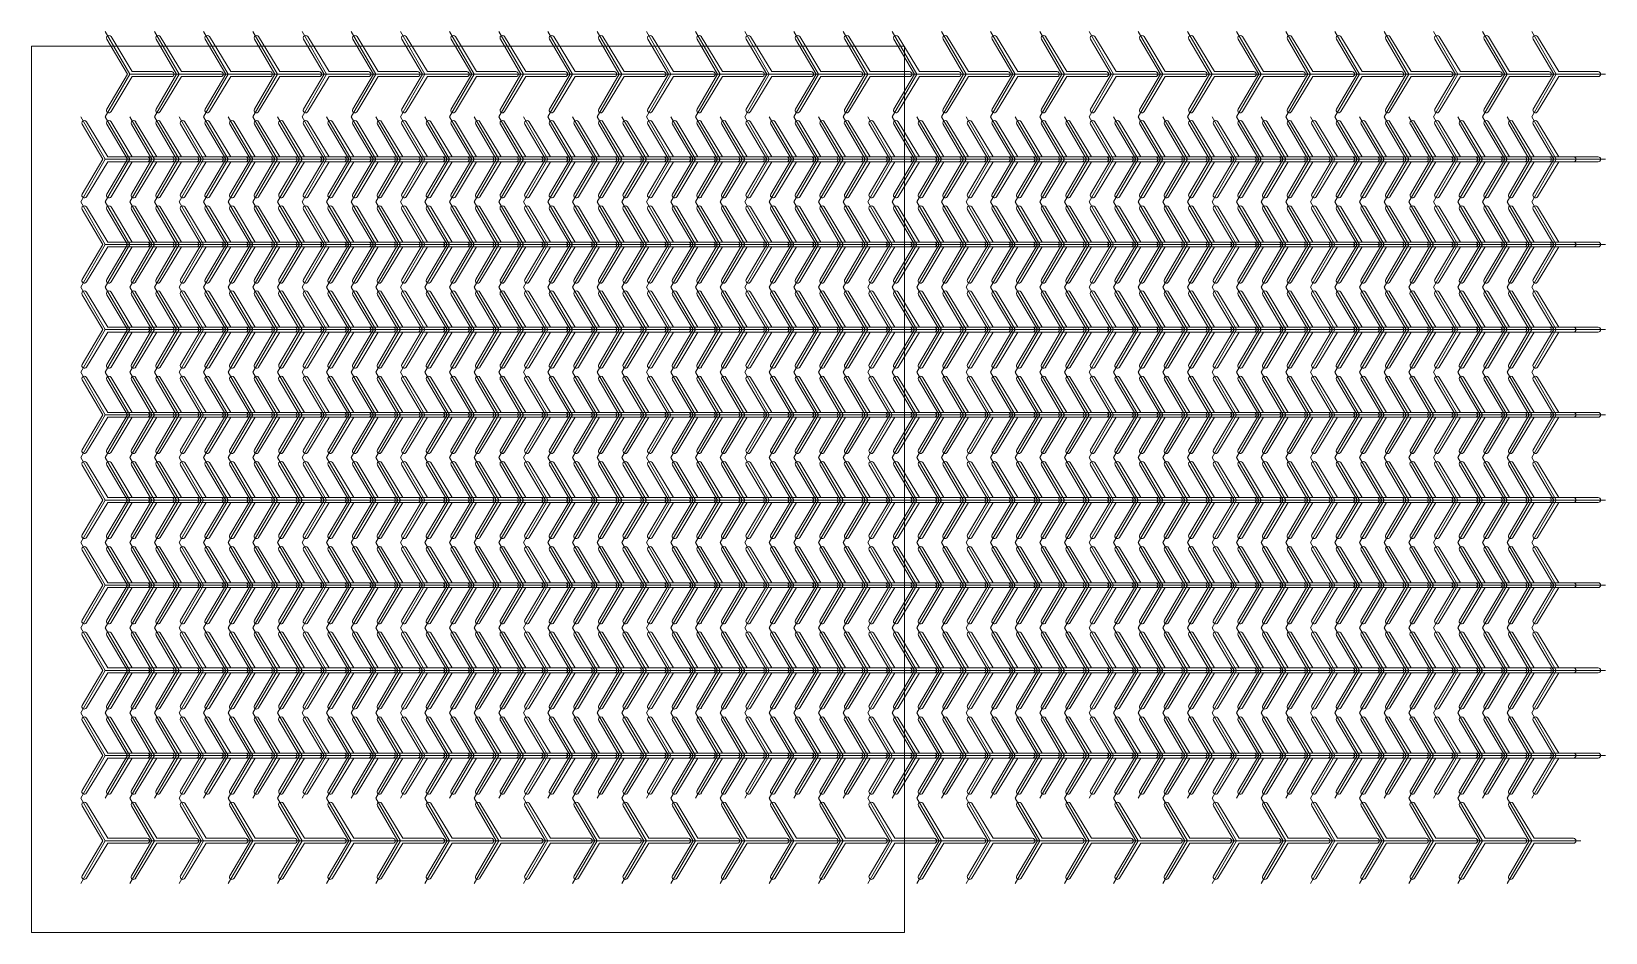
# Model space of a CAD drawing. Header units: metres. Extents: x 0 to 320, y 0 to 183.
import ezdxf

# ---------------------------------------------------------------- set-up
doc = ezdxf.new("R2010")
doc.units = ezdxf.units.M
doc.layers.add('TOP', color=1, linetype='Continuous', lineweight=0)

msp = doc.modelspace()

# ---------------------------------------------------------------- linework, layer by layer
at = {"layer": 'TOP'}
for p, q in [((20, 174.54), (15, 183.21)), ((30, 174.54), (25, 183.21)), ((40, 174.54), (35, 183.21)), ((50, 174.54), (45, 183.21)), ((60, 174.54), (55, 183.21)), ((70, 174.54), (65, 183.21)), ((80, 174.54), (75, 183.21)), ((90, 174.54), (85, 183.21)), ((100, 174.54), (95, 183.21)), ((110, 174.54), (105, 183.21)), ((120, 174.54), (115, 183.21)), ((130, 174.54), (125, 183.21)), ((140, 174.54), (135, 183.21)), ((150, 174.54), (145, 183.21)), ((160, 174.54), (155, 183.21)), ((170, 174.54), (165, 183.21)), ((180, 174.54), (175, 183.21)), ((190, 174.54), (185, 183.21)), ((200, 174.54), (195, 183.21)), ((210, 174.54), (205, 183.21)), ((220, 174.54), (215, 183.21)), ((230, 174.54), (225, 183.21)), ((240, 174.54), (235, 183.21)), ((250, 174.54), (245, 183.21)), ((260, 174.54), (255, 183.21)), ((270, 174.54), (265, 183.21)), ((280, 174.54), (275, 183.21)), ((290, 174.54), (285, 183.21)), ((300, 174.54), (295, 183.21)), ((310, 174.54), (305, 183.21)), ((0, 0), (0, 180.21)), ((0, 180.21), (177.5, 180.21)), ((15.32, 181.66), (19.5, 174.54)), ((20.5, 175.04), (16.18, 182.16)), ((25.32, 181.66), (29.5, 174.54)), ((30.5, 175.04), (26.18, 182.16)), ((35.32, 181.66), (39.5, 174.54)), ((40.5, 175.04), (36.18, 182.16)), ((45.32, 181.66), (49.5, 174.54)), ((50.5, 175.04), (46.18, 182.16)), ((55.32, 181.66), (59.5, 174.54)), ((60.5, 175.04), (56.18, 182.16)), ((65.32, 181.66), (69.5, 174.54)), ((70.5, 175.04), (66.18, 182.16)), ((75.32, 181.66), (79.5, 174.54)), ((80.5, 175.04), (76.18, 182.16)), ((85.32, 181.66), (89.5, 174.54)), ((90.5, 175.04), (86.18, 182.16)), ((95.32, 181.66), (99.5, 174.54)), ((100.5, 175.04), (96.18, 182.16)), ((105.32, 181.66), (109.5, 174.54)), ((110.5, 175.04), (106.18, 182.16)), ((115.32, 181.66), (119.5, 174.54)), ((120.5, 175.04), (116.18, 182.16)), ((125.32, 181.66), (129.5, 174.54)), ((130.5, 175.04), (126.18, 182.16)), ((135.32, 181.66), (139.5, 174.54)), ((140.5, 175.04), (136.18, 182.16)), ((145.32, 181.66), (149.5, 174.54)), ((150.5, 175.04), (146.18, 182.16)), ((155.32, 181.66), (159.5, 174.54)), ((160.5, 175.04), (156.18, 182.16)), ((165.32, 181.66), (169.5, 174.54)), ((170.5, 175.04), (166.18, 182.16)), ((175.32, 181.66), (179.5, 174.54)), ((180.5, 175.04), (176.18, 182.16)), ((177.5, 180.21), (177.5, 0)), ((185.32, 181.66), (189.5, 174.54)), ((190.5, 175.04), (186.18, 182.16)), ((195.32, 181.66), (199.5, 174.54)), ((200.5, 175.04), (196.18, 182.16)), ((205.32, 181.66), (209.5, 174.54)), ((210.5, 175.04), (206.18, 182.16)), ((215.32, 181.66), (219.5, 174.54)), ((220.5, 175.04), (216.18, 182.16)), ((225.32, 181.66), (229.5, 174.54)), ((230.5, 175.04), (226.18, 182.16)), ((235.32, 181.66), (239.5, 174.54)), ((240.5, 175.04), (236.18, 182.16)), ((245.32, 181.66), (249.5, 174.54)), ((250.5, 175.04), (246.18, 182.16)), ((255.32, 181.66), (259.5, 174.54)), ((260.5, 175.04), (256.18, 182.16)), ((265.32, 181.66), (269.5, 174.54)), ((270.5, 175.04), (266.18, 182.16)), ((275.32, 181.66), (279.5, 174.54)), ((280.5, 175.04), (276.18, 182.16)), ((285.32, 181.66), (289.5, 174.54)), ((290.5, 175.04), (286.18, 182.16)), ((295.32, 181.66), (299.5, 174.54)), ((300.5, 175.04), (296.18, 182.16)), ((305.32, 181.66), (309.5, 174.54)), ((310.5, 175.04), (306.18, 182.16)), ((20, 174.54), (15, 165.88)), ((19.5, 174.54), (15.32, 167.43)), ((16.18, 166.93), (20.5, 174.04)), ((20, 174.54), (30, 174.54)), ((28.5, 175.04), (20.5, 175.04)), ((20.5, 174.04), (28.5, 174.04)), ((30, 174.54), (25, 165.88)), ((29.5, 174.54), (25.32, 167.43)), ((26.18, 166.93), (30.5, 174.04)), ((30, 174.54), (40, 174.54)), ((38.5, 175.04), (30.5, 175.04)), ((30.5, 174.04), (38.5, 174.04)), ((40, 174.54), (35, 165.88)), ((39.5, 174.54), (35.32, 167.43)), ((36.18, 166.93), (40.5, 174.04)), ((40, 174.54), (50, 174.54)), ((48.5, 175.04), (40.5, 175.04)), ((40.5, 174.04), (48.5, 174.04)), ((50, 174.54), (45, 165.88)), ((49.5, 174.54), (45.32, 167.43)), ((46.18, 166.93), (50.5, 174.04)), ((50, 174.54), (60, 174.54)), ((58.5, 175.04), (50.5, 175.04)), ((50.5, 174.04), (58.5, 174.04)), ((60, 174.54), (55, 165.88)), ((59.5, 174.54), (55.32, 167.43)), ((56.18, 166.93), (60.5, 174.04)), ((60, 174.54), (70, 174.54)), ((68.5, 175.04), (60.5, 175.04)), ((60.5, 174.04), (68.5, 174.04)), ((70, 174.54), (65, 165.88)), ((69.5, 174.54), (65.32, 167.43)), ((66.18, 166.93), (70.5, 174.04)), ((70, 174.54), (80, 174.54)), ((78.5, 175.04), (70.5, 175.04)), ((70.5, 174.04), (78.5, 174.04)), ((80, 174.54), (75, 165.88)), ((79.5, 174.54), (75.32, 167.43)), ((76.18, 166.93), (80.5, 174.04)), ((80, 174.54), (90, 174.54)), ((88.5, 175.04), (80.5, 175.04)), ((80.5, 174.04), (88.5, 174.04)), ((90, 174.54), (85, 165.88)), ((89.5, 174.54), (85.32, 167.43)), ((86.18, 166.93), (90.5, 174.04)), ((90, 174.54), (100, 174.54)), ((98.5, 175.04), (90.5, 175.04)), ((90.5, 174.04), (98.5, 174.04)), ((100, 174.54), (95, 165.88)), ((99.5, 174.54), (95.32, 167.43)), ((96.18, 166.93), (100.5, 174.04)), ((100, 174.54), (110, 174.54)), ((108.5, 175.04), (100.5, 175.04)), ((100.5, 174.04), (108.5, 174.04)), ((110, 174.54), (105, 165.88)), ((109.5, 174.54), (105.32, 167.43)), ((106.18, 166.93), (110.5, 174.04)), ((110, 174.54), (120, 174.54)), ((118.5, 175.04), (110.5, 175.04)), ((110.5, 174.04), (118.5, 174.04)), ((120, 174.54), (115, 165.88)), ((119.5, 174.54), (115.32, 167.43)), ((116.18, 166.93), (120.5, 174.04)), ((120, 174.54), (130, 174.54)), ((128.5, 175.04), (120.5, 175.04)), ((120.5, 174.04), (128.5, 174.04)), ((130, 174.54), (125, 165.88)), ((129.5, 174.54), (125.32, 167.43)), ((126.18, 166.93), (130.5, 174.04)), ((130, 174.54), (140, 174.54)), ((138.5, 175.04), (130.5, 175.04)), ((130.5, 174.04), (138.5, 174.04)), ((140, 174.54), (135, 165.88)), ((139.5, 174.54), (135.32, 167.43)), ((136.18, 166.93), (140.5, 174.04)), ((140, 174.54), (150, 174.54)), ((148.5, 175.04), (140.5, 175.04)), ((140.5, 174.04), (148.5, 174.04)), ((150, 174.54), (145, 165.88)), ((149.5, 174.54), (145.32, 167.43)), ((146.18, 166.93), (150.5, 174.04)), ((150, 174.54), (160, 174.54)), ((158.5, 175.04), (150.5, 175.04)), ((150.5, 174.04), (158.5, 174.04)), ((160, 174.54), (155, 165.88)), ((159.5, 174.54), (155.32, 167.43)), ((156.18, 166.93), (160.5, 174.04)), ((160, 174.54), (170, 174.54)), ((168.5, 175.04), (160.5, 175.04)), ((160.5, 174.04), (168.5, 174.04)), ((170, 174.54), (165, 165.88)), ((169.5, 174.54), (165.32, 167.43)), ((166.18, 166.93), (170.5, 174.04)), ((170, 174.54), (180, 174.54)), ((178.5, 175.04), (170.5, 175.04)), ((170.5, 174.04), (178.5, 174.04)), ((180, 174.54), (175, 165.88)), ((179.5, 174.54), (175.32, 167.43)), ((176.18, 166.93), (180.5, 174.04)), ((180, 174.54), (190, 174.54)), ((188.5, 175.04), (180.5, 175.04)), ((180.5, 174.04), (188.5, 174.04)), ((190, 174.54), (185, 165.88)), ((189.5, 174.54), (185.32, 167.43)), ((186.18, 166.93), (190.5, 174.04)), ((190, 174.54), (200, 174.54)), ((198.5, 175.04), (190.5, 175.04)), ((190.5, 174.04), (198.5, 174.04)), ((200, 174.54), (195, 165.88)), ((199.5, 174.54), (195.32, 167.43)), ((196.18, 166.93), (200.5, 174.04)), ((200, 174.54), (210, 174.54)), ((208.5, 175.04), (200.5, 175.04)), ((200.5, 174.04), (208.5, 174.04)), ((210, 174.54), (205, 165.88)), ((209.5, 174.54), (205.32, 167.43)), ((206.18, 166.93), (210.5, 174.04)), ((210, 174.54), (220, 174.54)), ((218.5, 175.04), (210.5, 175.04)), ((210.5, 174.04), (218.5, 174.04)), ((220, 174.54), (215, 165.88)), ((219.5, 174.54), (215.32, 167.43)), ((216.18, 166.93), (220.5, 174.04)), ((220, 174.54), (230, 174.54)), ((228.5, 175.04), (220.5, 175.04)), ((220.5, 174.04), (228.5, 174.04)), ((230, 174.54), (225, 165.88)), ((229.5, 174.54), (225.32, 167.43)), ((226.18, 166.93), (230.5, 174.04)), ((230, 174.54), (240, 174.54)), ((238.5, 175.04), (230.5, 175.04)), ((230.5, 174.04), (238.5, 174.04)), ((240, 174.54), (235, 165.88)), ((239.5, 174.54), (235.32, 167.43)), ((236.18, 166.93), (240.5, 174.04)), ((240, 174.54), (250, 174.54)), ((248.5, 175.04), (240.5, 175.04)), ((240.5, 174.04), (248.5, 174.04)), ((250, 174.54), (245, 165.88)), ((249.5, 174.54), (245.32, 167.43)), ((246.18, 166.93), (250.5, 174.04)), ((250, 174.54), (260, 174.54)), ((258.5, 175.04), (250.5, 175.04)), ((250.5, 174.04), (258.5, 174.04)), ((260, 174.54), (255, 165.88)), ((259.5, 174.54), (255.32, 167.43)), ((256.18, 166.93), (260.5, 174.04)), ((260, 174.54), (270, 174.54)), ((268.5, 175.04), (260.5, 175.04)), ((260.5, 174.04), (268.5, 174.04)), ((270, 174.54), (265, 165.88)), ((269.5, 174.54), (265.32, 167.43)), ((266.18, 166.93), (270.5, 174.04)), ((270, 174.54), (280, 174.54)), ((278.5, 175.04), (270.5, 175.04)), ((270.5, 174.04), (278.5, 174.04)), ((280, 174.54), (275, 165.88)), ((279.5, 174.54), (275.32, 167.43)), ((276.18, 166.93), (280.5, 174.04)), ((280, 174.54), (290, 174.54)), ((288.5, 175.04), (280.5, 175.04)), ((280.5, 174.04), (288.5, 174.04)), ((290, 174.54), (285, 165.88)), ((289.5, 174.54), (285.32, 167.43)), ((286.18, 166.93), (290.5, 174.04)), ((290, 174.54), (300, 174.54)), ((298.5, 175.04), (290.5, 175.04)), ((290.5, 174.04), (298.5, 174.04)), ((300, 174.54), (295, 165.88)), ((299.5, 174.54), (295.32, 167.43)), ((296.18, 166.93), (300.5, 174.04)), ((300, 174.54), (310, 174.54)), ((308.5, 175.04), (300.5, 175.04)), ((300.5, 174.04), (308.5, 174.04)), ((310, 174.54), (305, 165.88)), ((309.5, 174.54), (305.32, 167.43)), ((306.18, 166.93), (310.5, 174.04)), ((310, 174.54), (320, 174.54)), ((318.5, 175.04), (310.5, 175.04)), ((310.5, 174.04), (318.5, 174.04)), ((15, 157.22), (10, 165.88)), ((10.32, 164.34), (14.5, 157.22)), ((15.5, 157.72), (11.18, 164.84)), ((20, 157.22), (15, 165.88)), ((15.32, 164.34), (19.5, 157.22)), ((20.5, 157.72), (16.18, 164.84)), ((25, 157.22), (20, 165.88)), ((20.32, 164.34), (24.5, 157.22)), ((25.5, 157.72), (21.18, 164.84)), ((30, 157.22), (25, 165.88)), ((25.32, 164.34), (29.5, 157.22)), ((30.5, 157.72), (26.18, 164.84)), ((35, 157.22), (30, 165.88)), ((30.32, 164.34), (34.5, 157.22)), ((35.5, 157.72), (31.18, 164.84)), ((40, 157.22), (35, 165.88)), ((35.32, 164.34), (39.5, 157.22)), ((40.5, 157.72), (36.18, 164.84)), ((45, 157.22), (40, 165.88)), ((40.32, 164.34), (44.5, 157.22)), ((45.5, 157.72), (41.18, 164.84)), ((50, 157.22), (45, 165.88)), ((45.32, 164.34), (49.5, 157.22)), ((50.5, 157.72), (46.18, 164.84)), ((55, 157.22), (50, 165.88)), ((50.32, 164.34), (54.5, 157.22)), ((55.5, 157.72), (51.18, 164.84)), ((60, 157.22), (55, 165.88)), ((55.32, 164.34), (59.5, 157.22)), ((60.5, 157.72), (56.18, 164.84)), ((65, 157.22), (60, 165.88)), ((60.32, 164.34), (64.5, 157.22)), ((65.5, 157.72), (61.18, 164.84)), ((70, 157.22), (65, 165.88)), ((65.32, 164.34), (69.5, 157.22)), ((70.5, 157.72), (66.18, 164.84)), ((75, 157.22), (70, 165.88)), ((70.32, 164.34), (74.5, 157.22)), ((75.5, 157.72), (71.18, 164.84)), ((80, 157.22), (75, 165.88)), ((75.32, 164.34), (79.5, 157.22)), ((80.5, 157.72), (76.18, 164.84)), ((85, 157.22), (80, 165.88)), ((80.32, 164.34), (84.5, 157.22)), ((85.5, 157.72), (81.18, 164.84)), ((90, 157.22), (85, 165.88)), ((85.32, 164.34), (89.5, 157.22)), ((90.5, 157.72), (86.18, 164.84)), ((95, 157.22), (90, 165.88)), ((90.32, 164.34), (94.5, 157.22)), ((95.5, 157.72), (91.18, 164.84)), ((100, 157.22), (95, 165.88)), ((95.32, 164.34), (99.5, 157.22)), ((100.5, 157.72), (96.18, 164.84)), ((105, 157.22), (100, 165.88)), ((100.32, 164.34), (104.5, 157.22)), ((105.5, 157.72), (101.18, 164.84)), ((110, 157.22), (105, 165.88)), ((105.32, 164.34), (109.5, 157.22)), ((110.5, 157.72), (106.18, 164.84)), ((115, 157.22), (110, 165.88)), ((110.32, 164.34), (114.5, 157.22)), ((115.5, 157.72), (111.18, 164.84)), ((120, 157.22), (115, 165.88)), ((115.32, 164.34), (119.5, 157.22)), ((120.5, 157.72), (116.18, 164.84)), ((125, 157.22), (120, 165.88)), ((120.32, 164.34), (124.5, 157.22)), ((125.5, 157.72), (121.18, 164.84)), ((130, 157.22), (125, 165.88)), ((125.32, 164.34), (129.5, 157.22)), ((130.5, 157.72), (126.18, 164.84)), ((135, 157.22), (130, 165.88)), ((130.32, 164.34), (134.5, 157.22)), ((135.5, 157.72), (131.18, 164.84)), ((140, 157.22), (135, 165.88)), ((135.32, 164.34), (139.5, 157.22)), ((140.5, 157.72), (136.18, 164.84)), ((145, 157.22), (140, 165.88)), ((140.32, 164.34), (144.5, 157.22)), ((145.5, 157.72), (141.18, 164.84)), ((150, 157.22), (145, 165.88)), ((145.32, 164.34), (149.5, 157.22)), ((150.5, 157.72), (146.18, 164.84)), ((155, 157.22), (150, 165.88)), ((150.32, 164.34), (154.5, 157.22)), ((155.5, 157.72), (151.18, 164.84)), ((160, 157.22), (155, 165.88)), ((155.32, 164.34), (159.5, 157.22)), ((160.5, 157.72), (156.18, 164.84)), ((165, 157.22), (160, 165.88)), ((160.32, 164.34), (164.5, 157.22)), ((165.5, 157.72), (161.18, 164.84)), ((170, 157.22), (165, 165.88)), ((165.32, 164.34), (169.5, 157.22)), ((170.5, 157.72), (166.18, 164.84)), ((175, 157.22), (170, 165.88)), ((170.32, 164.34), (174.5, 157.22)), ((175.5, 157.72), (171.18, 164.84)), ((180, 157.22), (175, 165.88)), ((175.32, 164.34), (179.5, 157.22)), ((180.5, 157.72), (176.18, 164.84)), ((185, 157.22), (180, 165.88)), ((180.32, 164.34), (184.5, 157.22)), ((185.5, 157.72), (181.18, 164.84)), ((190, 157.22), (185, 165.88)), ((185.32, 164.34), (189.5, 157.22)), ((190.5, 157.72), (186.18, 164.84)), ((195, 157.22), (190, 165.88)), ((190.32, 164.34), (194.5, 157.22)), ((195.5, 157.72), (191.18, 164.84)), ((200, 157.22), (195, 165.88)), ((195.32, 164.34), (199.5, 157.22)), ((200.5, 157.72), (196.18, 164.84)), ((205, 157.22), (200, 165.88)), ((200.32, 164.34), (204.5, 157.22)), ((205.5, 157.72), (201.18, 164.84)), ((210, 157.22), (205, 165.88)), ((205.32, 164.34), (209.5, 157.22)), ((210.5, 157.72), (206.18, 164.84)), ((215, 157.22), (210, 165.88)), ((210.32, 164.34), (214.5, 157.22)), ((215.5, 157.72), (211.18, 164.84)), ((220, 157.22), (215, 165.88)), ((215.32, 164.34), (219.5, 157.22)), ((220.5, 157.72), (216.18, 164.84)), ((225, 157.22), (220, 165.88)), ((220.32, 164.34), (224.5, 157.22)), ((225.5, 157.72), (221.18, 164.84)), ((230, 157.22), (225, 165.88)), ((225.32, 164.34), (229.5, 157.22)), ((230.5, 157.72), (226.18, 164.84)), ((235, 157.22), (230, 165.88)), ((230.32, 164.34), (234.5, 157.22)), ((235.5, 157.72), (231.18, 164.84)), ((240, 157.22), (235, 165.88)), ((235.32, 164.34), (239.5, 157.22)), ((240.5, 157.72), (236.18, 164.84)), ((245, 157.22), (240, 165.88)), ((240.32, 164.34), (244.5, 157.22)), ((245.5, 157.72), (241.18, 164.84)), ((250, 157.22), (245, 165.88)), ((245.32, 164.34), (249.5, 157.22)), ((250.5, 157.72), (246.18, 164.84)), ((255, 157.22), (250, 165.88)), ((250.32, 164.34), (254.5, 157.22)), ((255.5, 157.72), (251.18, 164.84)), ((260, 157.22), (255, 165.88)), ((255.32, 164.34), (259.5, 157.22)), ((260.5, 157.72), (256.18, 164.84)), ((265, 157.22), (260, 165.88)), ((260.32, 164.34), (264.5, 157.22)), ((265.5, 157.72), (261.18, 164.84)), ((270, 157.22), (265, 165.88)), ((265.32, 164.34), (269.5, 157.22)), ((270.5, 157.72), (266.18, 164.84)), ((275, 157.22), (270, 165.88)), ((270.32, 164.34), (274.5, 157.22)), ((275.5, 157.72), (271.18, 164.84)), ((280, 157.22), (275, 165.88)), ((275.32, 164.34), (279.5, 157.22)), ((280.5, 157.72), (276.18, 164.84)), ((285, 157.22), (280, 165.88)), ((280.32, 164.34), (284.5, 157.22)), ((285.5, 157.72), (281.18, 164.84)), ((290, 157.22), (285, 165.88)), ((285.32, 164.34), (289.5, 157.22)), ((290.5, 157.72), (286.18, 164.84)), ((295, 157.22), (290, 165.88)), ((290.32, 164.34), (294.5, 157.22)), ((295.5, 157.72), (291.18, 164.84)), ((300, 157.22), (295, 165.88)), ((295.32, 164.34), (299.5, 157.22)), ((300.5, 157.72), (296.18, 164.84)), ((305, 157.22), (300, 165.88)), ((300.32, 164.34), (304.5, 157.22)), ((305.5, 157.72), (301.18, 164.84)), ((310, 157.22), (305, 165.88)), ((305.32, 164.34), (309.5, 157.22)), ((310.5, 157.72), (306.18, 164.84)), ((15, 157.22), (10, 148.56)), ((14.5, 157.22), (10.32, 150.11)), ((20, 157.22), (15, 148.56)), ((15, 157.22), (25, 157.22)), ((19.5, 157.22), (15.32, 150.11)), ((23.5, 157.72), (15.5, 157.72)), ((20, 157.22), (30, 157.22)), ((25, 157.22), (20, 148.56)), ((24.5, 157.22), (20.32, 150.11)), ((28.5, 157.72), (20.5, 157.72)), ((30, 157.22), (25, 148.56)), ((25, 157.22), (35, 157.22)), ((29.5, 157.22), (25.32, 150.11)), ((33.5, 157.72), (25.5, 157.72)), ((30, 157.22), (40, 157.22)), ((35, 157.22), (30, 148.56)), ((34.5, 157.22), (30.32, 150.11)), ((38.5, 157.72), (30.5, 157.72)), ((40, 157.22), (35, 148.56)), ((35, 157.22), (45, 157.22)), ((39.5, 157.22), (35.32, 150.11)), ((43.5, 157.72), (35.5, 157.72)), ((40, 157.22), (50, 157.22)), ((45, 157.22), (40, 148.56)), ((44.5, 157.22), (40.32, 150.11)), ((48.5, 157.72), (40.5, 157.72)), ((50, 157.22), (45, 148.56)), ((45, 157.22), (55, 157.22)), ((49.5, 157.22), (45.32, 150.11)), ((53.5, 157.72), (45.5, 157.72)), ((50, 157.22), (60, 157.22)), ((55, 157.22), (50, 148.56)), ((54.5, 157.22), (50.32, 150.11)), ((58.5, 157.72), (50.5, 157.72)), ((60, 157.22), (55, 148.56)), ((55, 157.22), (65, 157.22)), ((59.5, 157.22), (55.32, 150.11)), ((63.5, 157.72), (55.5, 157.72)), ((60, 157.22), (70, 157.22)), ((65, 157.22), (60, 148.56)), ((64.5, 157.22), (60.32, 150.11)), ((68.5, 157.72), (60.5, 157.72)), ((70, 157.22), (65, 148.56)), ((65, 157.22), (75, 157.22)), ((69.5, 157.22), (65.32, 150.11)), ((73.5, 157.72), (65.5, 157.72)), ((70, 157.22), (80, 157.22)), ((75, 157.22), (70, 148.56)), ((74.5, 157.22), (70.32, 150.11)), ((78.5, 157.72), (70.5, 157.72)), ((80, 157.22), (75, 148.56)), ((75, 157.22), (85, 157.22)), ((79.5, 157.22), (75.32, 150.11)), ((83.5, 157.72), (75.5, 157.72)), ((80, 157.22), (90, 157.22)), ((85, 157.22), (80, 148.56)), ((84.5, 157.22), (80.32, 150.11)), ((88.5, 157.72), (80.5, 157.72)), ((90, 157.22), (85, 148.56)), ((85, 157.22), (95, 157.22)), ((89.5, 157.22), (85.32, 150.11)), ((93.5, 157.72), (85.5, 157.72)), ((90, 157.22), (100, 157.22)), ((95, 157.22), (90, 148.56)), ((94.5, 157.22), (90.32, 150.11)), ((98.5, 157.72), (90.5, 157.72)), ((100, 157.22), (95, 148.56)), ((95, 157.22), (105, 157.22)), ((99.5, 157.22), (95.32, 150.11)), ((103.5, 157.72), (95.5, 157.72)), ((100, 157.22), (110, 157.22)), ((105, 157.22), (100, 148.56)), ((104.5, 157.22), (100.32, 150.11)), ((108.5, 157.72), (100.5, 157.72)), ((110, 157.22), (105, 148.56)), ((105, 157.22), (115, 157.22)), ((109.5, 157.22), (105.32, 150.11)), ((113.5, 157.72), (105.5, 157.72)), ((110, 157.22), (120, 157.22)), ((115, 157.22), (110, 148.56)), ((114.5, 157.22), (110.32, 150.11)), ((118.5, 157.72), (110.5, 157.72)), ((120, 157.22), (115, 148.56)), ((115, 157.22), (125, 157.22)), ((119.5, 157.22), (115.32, 150.11)), ((123.5, 157.72), (115.5, 157.72)), ((120, 157.22), (130, 157.22)), ((125, 157.22), (120, 148.56)), ((124.5, 157.22), (120.32, 150.11)), ((128.5, 157.72), (120.5, 157.72)), ((130, 157.22), (125, 148.56)), ((125, 157.22), (135, 157.22)), ((129.5, 157.22), (125.32, 150.11)), ((133.5, 157.72), (125.5, 157.72)), ((130, 157.22), (140, 157.22)), ((135, 157.22), (130, 148.56)), ((134.5, 157.22), (130.32, 150.11)), ((138.5, 157.72), (130.5, 157.72)), ((140, 157.22), (135, 148.56)), ((135, 157.22), (145, 157.22)), ((139.5, 157.22), (135.32, 150.11)), ((143.5, 157.72), (135.5, 157.72)), ((140, 157.22), (150, 157.22)), ((145, 157.22), (140, 148.56)), ((144.5, 157.22), (140.32, 150.11)), ((148.5, 157.72), (140.5, 157.72)), ((150, 157.22), (145, 148.56)), ((145, 157.22), (155, 157.22)), ((149.5, 157.22), (145.32, 150.11)), ((153.5, 157.72), (145.5, 157.72)), ((150, 157.22), (160, 157.22)), ((155, 157.22), (150, 148.56)), ((154.5, 157.22), (150.32, 150.11)), ((158.5, 157.72), (150.5, 157.72)), ((160, 157.22), (155, 148.56)), ((155, 157.22), (165, 157.22)), ((159.5, 157.22), (155.32, 150.11)), ((163.5, 157.72), (155.5, 157.72)), ((160, 157.22), (170, 157.22)), ((165, 157.22), (160, 148.56)), ((164.5, 157.22), (160.32, 150.11)), ((168.5, 157.72), (160.5, 157.72)), ((170, 157.22), (165, 148.56)), ((165, 157.22), (175, 157.22)), ((169.5, 157.22), (165.32, 150.11)), ((173.5, 157.72), (165.5, 157.72)), ((170, 157.22), (180, 157.22)), ((175, 157.22), (170, 148.56)), ((174.5, 157.22), (170.32, 150.11)), ((178.5, 157.72), (170.5, 157.72)), ((180, 157.22), (175, 148.56)), ((175, 157.22), (185, 157.22)), ((179.5, 157.22), (175.32, 150.11)), ((183.5, 157.72), (175.5, 157.72)), ((180, 157.22), (190, 157.22)), ((185, 157.22), (180, 148.56)), ((184.5, 157.22), (180.32, 150.11)), ((188.5, 157.72), (180.5, 157.72)), ((190, 157.22), (185, 148.56)), ((185, 157.22), (195, 157.22)), ((189.5, 157.22), (185.32, 150.11)), ((193.5, 157.72), (185.5, 157.72)), ((190, 157.22), (200, 157.22)), ((195, 157.22), (190, 148.56)), ((194.5, 157.22), (190.32, 150.11)), ((198.5, 157.72), (190.5, 157.72)), ((200, 157.22), (195, 148.56)), ((195, 157.22), (205, 157.22)), ((199.5, 157.22), (195.32, 150.11)), ((203.5, 157.72), (195.5, 157.72)), ((200, 157.22), (210, 157.22)), ((205, 157.22), (200, 148.56)), ((204.5, 157.22), (200.32, 150.11)), ((208.5, 157.72), (200.5, 157.72)), ((210, 157.22), (205, 148.56)), ((205, 157.22), (215, 157.22)), ((209.5, 157.22), (205.32, 150.11)), ((213.5, 157.72), (205.5, 157.72)), ((210, 157.22), (220, 157.22)), ((215, 157.22), (210, 148.56)), ((214.5, 157.22), (210.32, 150.11)), ((218.5, 157.72), (210.5, 157.72)), ((220, 157.22), (215, 148.56)), ((215, 157.22), (225, 157.22)), ((219.5, 157.22), (215.32, 150.11)), ((223.5, 157.72), (215.5, 157.72)), ((220, 157.22), (230, 157.22)), ((225, 157.22), (220, 148.56)), ((224.5, 157.22), (220.32, 150.11)), ((228.5, 157.72), (220.5, 157.72)), ((230, 157.22), (225, 148.56)), ((225, 157.22), (235, 157.22)), ((229.5, 157.22), (225.32, 150.11)), ((233.5, 157.72), (225.5, 157.72)), ((230, 157.22), (240, 157.22)), ((235, 157.22), (230, 148.56)), ((234.5, 157.22), (230.32, 150.11)), ((238.5, 157.72), (230.5, 157.72)), ((240, 157.22), (235, 148.56)), ((235, 157.22), (245, 157.22)), ((239.5, 157.22), (235.32, 150.11)), ((243.5, 157.72), (235.5, 157.72)), ((240, 157.22), (250, 157.22)), ((245, 157.22), (240, 148.56)), ((244.5, 157.22), (240.32, 150.11)), ((248.5, 157.72), (240.5, 157.72)), ((250, 157.22), (245, 148.56)), ((245, 157.22), (255, 157.22)), ((249.5, 157.22), (245.32, 150.11)), ((253.5, 157.72), (245.5, 157.72)), ((250, 157.22), (260, 157.22)), ((255, 157.22), (250, 148.56)), ((254.5, 157.22), (250.32, 150.11)), ((258.5, 157.72), (250.5, 157.72)), ((260, 157.22), (255, 148.56)), ((255, 157.22), (265, 157.22)), ((259.5, 157.22), (255.32, 150.11)), ((263.5, 157.72), (255.5, 157.72)), ((260, 157.22), (270, 157.22)), ((265, 157.22), (260, 148.56)), ((264.5, 157.22), (260.32, 150.11)), ((268.5, 157.72), (260.5, 157.72)), ((270, 157.22), (265, 148.56)), ((265, 157.22), (275, 157.22)), ((269.5, 157.22), (265.32, 150.11)), ((273.5, 157.72), (265.5, 157.72)), ((270, 157.22), (280, 157.22)), ((275, 157.22), (270, 148.56)), ((274.5, 157.22), (270.32, 150.11)), ((278.5, 157.72), (270.5, 157.72)), ((280, 157.22), (275, 148.56)), ((275, 157.22), (285, 157.22)), ((279.5, 157.22), (275.32, 150.11)), ((283.5, 157.72), (275.5, 157.72)), ((280, 157.22), (290, 157.22)), ((285, 157.22), (280, 148.56)), ((284.5, 157.22), (280.32, 150.11)), ((288.5, 157.72), (280.5, 157.72)), ((290, 157.22), (285, 148.56)), ((285, 157.22), (295, 157.22)), ((289.5, 157.22), (285.32, 150.11)), ((293.5, 157.72), (285.5, 157.72)), ((290, 157.22), (300, 157.22)), ((295, 157.22), (290, 148.56)), ((294.5, 157.22), (290.32, 150.11)), ((298.5, 157.72), (290.5, 157.72)), ((300, 157.22), (295, 148.56)), ((295, 157.22), (305, 157.22)), ((299.5, 157.22), (295.32, 150.11)), ((303.5, 157.72), (295.5, 157.72)), ((300, 157.22), (310, 157.22)), ((305, 157.22), (300, 148.56)), ((304.5, 157.22), (300.32, 150.11)), ((308.5, 157.72), (300.5, 157.72)), ((310, 157.22), (305, 148.56)), ((305, 157.22), (315, 157.22)), ((309.5, 157.22), (305.32, 150.11)), ((313.5, 157.72), (305.5, 157.72)), ((310, 157.22), (320, 157.22)), ((318.5, 157.72), (310.5, 157.72)), ((11.18, 149.61), (15.5, 156.72)), ((15.5, 156.72), (23.5, 156.72)), ((16.18, 149.61), (20.5, 156.72)), ((20.5, 156.72), (28.5, 156.72)), ((21.18, 149.61), (25.5, 156.72)), ((25.5, 156.72), (33.5, 156.72)), ((26.18, 149.61), (30.5, 156.72)), ((30.5, 156.72), (38.5, 156.72)), ((31.18, 149.61), (35.5, 156.72)), ((35.5, 156.72), (43.5, 156.72)), ((36.18, 149.61), (40.5, 156.72)), ((40.5, 156.72), (48.5, 156.72)), ((41.18, 149.61), (45.5, 156.72)), ((45.5, 156.72), (53.5, 156.72)), ((46.18, 149.61), (50.5, 156.72)), ((50.5, 156.72), (58.5, 156.72)), ((51.18, 149.61), (55.5, 156.72)), ((55.5, 156.72), (63.5, 156.72)), ((56.18, 149.61), (60.5, 156.72)), ((60.5, 156.72), (68.5, 156.72)), ((61.18, 149.61), (65.5, 156.72)), ((65.5, 156.72), (73.5, 156.72)), ((66.18, 149.61), (70.5, 156.72)), ((70.5, 156.72), (78.5, 156.72)), ((71.18, 149.61), (75.5, 156.72)), ((75.5, 156.72), (83.5, 156.72)), ((76.18, 149.61), (80.5, 156.72)), ((80.5, 156.72), (88.5, 156.72)), ((81.18, 149.61), (85.5, 156.72)), ((85.5, 156.72), (93.5, 156.72)), ((86.18, 149.61), (90.5, 156.72)), ((90.5, 156.72), (98.5, 156.72)), ((91.18, 149.61), (95.5, 156.72)), ((95.5, 156.72), (103.5, 156.72)), ((96.18, 149.61), (100.5, 156.72)), ((100.5, 156.72), (108.5, 156.72)), ((101.18, 149.61), (105.5, 156.72)), ((105.5, 156.72), (113.5, 156.72)), ((106.18, 149.61), (110.5, 156.72)), ((110.5, 156.72), (118.5, 156.72)), ((111.18, 149.61), (115.5, 156.72)), ((115.5, 156.72), (123.5, 156.72)), ((116.18, 149.61), (120.5, 156.72)), ((120.5, 156.72), (128.5, 156.72)), ((121.18, 149.61), (125.5, 156.72)), ((125.5, 156.72), (133.5, 156.72)), ((126.18, 149.61), (130.5, 156.72)), ((130.5, 156.72), (138.5, 156.72)), ((131.18, 149.61), (135.5, 156.72)), ((135.5, 156.72), (143.5, 156.72)), ((136.18, 149.61), (140.5, 156.72)), ((140.5, 156.72), (148.5, 156.72)), ((141.18, 149.61), (145.5, 156.72)), ((145.5, 156.72), (153.5, 156.72)), ((146.18, 149.61), (150.5, 156.72)), ((150.5, 156.72), (158.5, 156.72)), ((151.18, 149.61), (155.5, 156.72)), ((155.5, 156.72), (163.5, 156.72)), ((156.18, 149.61), (160.5, 156.72)), ((160.5, 156.72), (168.5, 156.72)), ((161.18, 149.61), (165.5, 156.72)), ((165.5, 156.72), (173.5, 156.72)), ((166.18, 149.61), (170.5, 156.72)), ((170.5, 156.72), (178.5, 156.72)), ((171.18, 149.61), (175.5, 156.72)), ((175.5, 156.72), (183.5, 156.72)), ((176.18, 149.61), (180.5, 156.72)), ((180.5, 156.72), (188.5, 156.72)), ((181.18, 149.61), (185.5, 156.72)), ((185.5, 156.72), (193.5, 156.72)), ((186.18, 149.61), (190.5, 156.72)), ((190.5, 156.72), (198.5, 156.72)), ((191.18, 149.61), (195.5, 156.72)), ((195.5, 156.72), (203.5, 156.72)), ((196.18, 149.61), (200.5, 156.72)), ((200.5, 156.72), (208.5, 156.72)), ((201.18, 149.61), (205.5, 156.72)), ((205.5, 156.72), (213.5, 156.72)), ((206.18, 149.61), (210.5, 156.72)), ((210.5, 156.72), (218.5, 156.72)), ((211.18, 149.61), (215.5, 156.72)), ((215.5, 156.72), (223.5, 156.72)), ((216.18, 149.61), (220.5, 156.72)), ((220.5, 156.72), (228.5, 156.72)), ((221.18, 149.61), (225.5, 156.72)), ((225.5, 156.72), (233.5, 156.72)), ((226.18, 149.61), (230.5, 156.72)), ((230.5, 156.72), (238.5, 156.72)), ((231.18, 149.61), (235.5, 156.72)), ((235.5, 156.72), (243.5, 156.72)), ((236.18, 149.61), (240.5, 156.72)), ((240.5, 156.72), (248.5, 156.72)), ((241.18, 149.61), (245.5, 156.72)), ((245.5, 156.72), (253.5, 156.72)), ((246.18, 149.61), (250.5, 156.72)), ((250.5, 156.72), (258.5, 156.72)), ((251.18, 149.61), (255.5, 156.72)), ((255.5, 156.72), (263.5, 156.72)), ((256.18, 149.61), (260.5, 156.72)), ((260.5, 156.72), (268.5, 156.72)), ((261.18, 149.61), (265.5, 156.72)), ((265.5, 156.72), (273.5, 156.72)), ((266.18, 149.61), (270.5, 156.72)), ((270.5, 156.72), (278.5, 156.72)), ((271.18, 149.61), (275.5, 156.72)), ((275.5, 156.72), (283.5, 156.72)), ((276.18, 149.61), (280.5, 156.72)), ((280.5, 156.72), (288.5, 156.72)), ((281.18, 149.61), (285.5, 156.72)), ((285.5, 156.72), (293.5, 156.72)), ((286.18, 149.61), (290.5, 156.72)), ((290.5, 156.72), (298.5, 156.72)), ((291.18, 149.61), (295.5, 156.72)), ((295.5, 156.72), (303.5, 156.72)), ((296.18, 149.61), (300.5, 156.72)), ((300.5, 156.72), (308.5, 156.72)), ((301.18, 149.61), (305.5, 156.72)), ((305.5, 156.72), (313.5, 156.72)), ((306.18, 149.61), (310.5, 156.72)), ((310.5, 156.72), (318.5, 156.72)), ((15, 139.9), (10, 148.56)), ((15.5, 140.4), (11.18, 147.52)), ((20, 139.9), (15, 148.56)), ((20.5, 140.4), (16.18, 147.52)), ((25, 139.9), (20, 148.56)), ((25.5, 140.4), (21.18, 147.52)), ((30, 139.9), (25, 148.56)), ((30.5, 140.4), (26.18, 147.52)), ((35, 139.9), (30, 148.56)), ((35.5, 140.4), (31.18, 147.52)), ((40, 139.9), (35, 148.56)), ((40.5, 140.4), (36.18, 147.52)), ((45, 139.9), (40, 148.56)), ((45.5, 140.4), (41.18, 147.52)), ((50, 139.9), (45, 148.56)), ((50.5, 140.4), (46.18, 147.52)), ((55, 139.9), (50, 148.56)), ((55.5, 140.4), (51.18, 147.52)), ((60, 139.9), (55, 148.56)), ((60.5, 140.4), (56.18, 147.52)), ((65, 139.9), (60, 148.56)), ((65.5, 140.4), (61.18, 147.52)), ((70, 139.9), (65, 148.56)), ((70.5, 140.4), (66.18, 147.52)), ((75, 139.9), (70, 148.56)), ((75.5, 140.4), (71.18, 147.52)), ((80, 139.9), (75, 148.56)), ((80.5, 140.4), (76.18, 147.52)), ((85, 139.9), (80, 148.56)), ((85.5, 140.4), (81.18, 147.52)), ((90, 139.9), (85, 148.56)), ((90.5, 140.4), (86.18, 147.52)), ((95, 139.9), (90, 148.56)), ((95.5, 140.4), (91.18, 147.52)), ((100, 139.9), (95, 148.56)), ((100.5, 140.4), (96.18, 147.52)), ((105, 139.9), (100, 148.56)), ((105.5, 140.4), (101.18, 147.52)), ((110, 139.9), (105, 148.56)), ((110.5, 140.4), (106.18, 147.52)), ((115, 139.9), (110, 148.56)), ((115.5, 140.4), (111.18, 147.52)), ((120, 139.9), (115, 148.56)), ((120.5, 140.4), (116.18, 147.52)), ((125, 139.9), (120, 148.56)), ((125.5, 140.4), (121.18, 147.52)), ((130, 139.9), (125, 148.56)), ((130.5, 140.4), (126.18, 147.52)), ((135, 139.9), (130, 148.56)), ((135.5, 140.4), (131.18, 147.52)), ((140, 139.9), (135, 148.56)), ((140.5, 140.4), (136.18, 147.52)), ((145, 139.9), (140, 148.56)), ((145.5, 140.4), (141.18, 147.52)), ((150, 139.9), (145, 148.56)), ((150.5, 140.4), (146.18, 147.52)), ((155, 139.9), (150, 148.56)), ((155.5, 140.4), (151.18, 147.52)), ((160, 139.9), (155, 148.56)), ((160.5, 140.4), (156.18, 147.52)), ((165, 139.9), (160, 148.56)), ((165.5, 140.4), (161.18, 147.52)), ((170, 139.9), (165, 148.56)), ((170.5, 140.4), (166.18, 147.52)), ((175, 139.9), (170, 148.56)), ((175.5, 140.4), (171.18, 147.52)), ((180, 139.9), (175, 148.56)), ((180.5, 140.4), (176.18, 147.52)), ((185, 139.9), (180, 148.56)), ((185.5, 140.4), (181.18, 147.52)), ((190, 139.9), (185, 148.56)), ((190.5, 140.4), (186.18, 147.52)), ((195, 139.9), (190, 148.56)), ((195.5, 140.4), (191.18, 147.52)), ((200, 139.9), (195, 148.56)), ((200.5, 140.4), (196.18, 147.52)), ((205, 139.9), (200, 148.56)), ((205.5, 140.4), (201.18, 147.52)), ((210, 139.9), (205, 148.56)), ((210.5, 140.4), (206.18, 147.52)), ((215, 139.9), (210, 148.56)), ((215.5, 140.4), (211.18, 147.52)), ((220, 139.9), (215, 148.56)), ((220.5, 140.4), (216.18, 147.52)), ((225, 139.9), (220, 148.56)), ((225.5, 140.4), (221.18, 147.52)), ((230, 139.9), (225, 148.56)), ((230.5, 140.4), (226.18, 147.52)), ((235, 139.9), (230, 148.56)), ((235.5, 140.4), (231.18, 147.52)), ((240, 139.9), (235, 148.56)), ((240.5, 140.4), (236.18, 147.52)), ((245, 139.9), (240, 148.56)), ((245.5, 140.4), (241.18, 147.52)), ((250, 139.9), (245, 148.56)), ((250.5, 140.4), (246.18, 147.52)), ((255, 139.9), (250, 148.56)), ((255.5, 140.4), (251.18, 147.52)), ((260, 139.9), (255, 148.56)), ((260.5, 140.4), (256.18, 147.52)), ((265, 139.9), (260, 148.56)), ((265.5, 140.4), (261.18, 147.52)), ((270, 139.9), (265, 148.56)), ((270.5, 140.4), (266.18, 147.52)), ((275, 139.9), (270, 148.56)), ((275.5, 140.4), (271.18, 147.52)), ((280, 139.9), (275, 148.56)), ((280.5, 140.4), (276.18, 147.52)), ((285, 139.9), (280, 148.56)), ((285.5, 140.4), (281.18, 147.52)), ((290, 139.9), (285, 148.56)), ((290.5, 140.4), (286.18, 147.52)), ((295, 139.9), (290, 148.56)), ((295.5, 140.4), (291.18, 147.52)), ((300, 139.9), (295, 148.56)), ((300.5, 140.4), (296.18, 147.52)), ((305, 139.9), (300, 148.56)), ((305.5, 140.4), (301.18, 147.52)), ((310, 139.9), (305, 148.56)), ((310.5, 140.4), (306.18, 147.52)), ((10.32, 147.02), (14.5, 139.9)), ((15.32, 147.02), (19.5, 139.9)), ((20.32, 147.02), (24.5, 139.9)), ((25.32, 147.02), (29.5, 139.9)), ((30.32, 147.02), (34.5, 139.9)), ((35.32, 147.02), (39.5, 139.9)), ((40.32, 147.02), (44.5, 139.9)), ((45.32, 147.02), (49.5, 139.9)), ((50.32, 147.02), (54.5, 139.9)), ((55.32, 147.02), (59.5, 139.9)), ((60.32, 147.02), (64.5, 139.9)), ((65.32, 147.02), (69.5, 139.9)), ((70.32, 147.02), (74.5, 139.9)), ((75.32, 147.02), (79.5, 139.9)), ((80.32, 147.02), (84.5, 139.9)), ((85.32, 147.02), (89.5, 139.9)), ((90.32, 147.02), (94.5, 139.9)), ((95.32, 147.02), (99.5, 139.9)), ((100.32, 147.02), (104.5, 139.9)), ((105.32, 147.02), (109.5, 139.9)), ((110.32, 147.02), (114.5, 139.9)), ((115.32, 147.02), (119.5, 139.9)), ((120.32, 147.02), (124.5, 139.9)), ((125.32, 147.02), (129.5, 139.9)), ((130.32, 147.02), (134.5, 139.9)), ((135.32, 147.02), (139.5, 139.9)), ((140.32, 147.02), (144.5, 139.9)), ((145.32, 147.02), (149.5, 139.9)), ((150.32, 147.02), (154.5, 139.9)), ((155.32, 147.02), (159.5, 139.9)), ((160.32, 147.02), (164.5, 139.9)), ((165.32, 147.02), (169.5, 139.9)), ((170.32, 147.02), (174.5, 139.9)), ((175.32, 147.02), (179.5, 139.9)), ((180.32, 147.02), (184.5, 139.9)), ((185.32, 147.02), (189.5, 139.9)), ((190.32, 147.02), (194.5, 139.9)), ((195.32, 147.02), (199.5, 139.9)), ((200.32, 147.02), (204.5, 139.9)), ((205.32, 147.02), (209.5, 139.9)), ((210.32, 147.02), (214.5, 139.9)), ((215.32, 147.02), (219.5, 139.9)), ((220.32, 147.02), (224.5, 139.9)), ((225.32, 147.02), (229.5, 139.9)), ((230.32, 147.02), (234.5, 139.9)), ((235.32, 147.02), (239.5, 139.9)), ((240.32, 147.02), (244.5, 139.9)), ((245.32, 147.02), (249.5, 139.9)), ((250.32, 147.02), (254.5, 139.9)), ((255.32, 147.02), (259.5, 139.9)), ((260.32, 147.02), (264.5, 139.9)), ((265.32, 147.02), (269.5, 139.9)), ((270.32, 147.02), (274.5, 139.9)), ((275.32, 147.02), (279.5, 139.9)), ((280.32, 147.02), (284.5, 139.9)), ((285.32, 147.02), (289.5, 139.9)), ((290.32, 147.02), (294.5, 139.9)), ((295.32, 147.02), (299.5, 139.9)), ((300.32, 147.02), (304.5, 139.9)), ((305.32, 147.02), (309.5, 139.9)), ((15, 139.9), (10, 131.24)), ((14.5, 139.9), (10.32, 132.79)), ((11.18, 132.29), (15.5, 139.4)), ((20, 139.9), (15, 131.24)), ((15, 139.9), (25, 139.9)), ((19.5, 139.9), (15.32, 132.79)), ((23.5, 140.4), (15.5, 140.4)), ((15.5, 139.4), (23.5, 139.4)), ((16.18, 132.29), (20.5, 139.4)), ((20, 139.9), (30, 139.9)), ((25, 139.9), (20, 131.24)), ((24.5, 139.9), (20.32, 132.79)), ((28.5, 140.4), (20.5, 140.4)), ((20.5, 139.4), (28.5, 139.4)), ((21.18, 132.29), (25.5, 139.4)), ((30, 139.9), (25, 131.24)), ((25, 139.9), (35, 139.9)), ((29.5, 139.9), (25.32, 132.79)), ((33.5, 140.4), (25.5, 140.4)), ((25.5, 139.4), (33.5, 139.4)), ((26.18, 132.29), (30.5, 139.4)), ((30, 139.9), (40, 139.9)), ((35, 139.9), (30, 131.24)), ((34.5, 139.9), (30.32, 132.79)), ((38.5, 140.4), (30.5, 140.4)), ((30.5, 139.4), (38.5, 139.4)), ((31.18, 132.29), (35.5, 139.4)), ((40, 139.9), (35, 131.24)), ((35, 139.9), (45, 139.9)), ((39.5, 139.9), (35.32, 132.79)), ((43.5, 140.4), (35.5, 140.4)), ((35.5, 139.4), (43.5, 139.4)), ((36.18, 132.29), (40.5, 139.4)), ((40, 139.9), (50, 139.9)), ((45, 139.9), (40, 131.24)), ((44.5, 139.9), (40.32, 132.79)), ((48.5, 140.4), (40.5, 140.4)), ((40.5, 139.4), (48.5, 139.4)), ((41.18, 132.29), (45.5, 139.4)), ((50, 139.9), (45, 131.24)), ((45, 139.9), (55, 139.9)), ((49.5, 139.9), (45.32, 132.79)), ((53.5, 140.4), (45.5, 140.4)), ((45.5, 139.4), (53.5, 139.4)), ((46.18, 132.29), (50.5, 139.4)), ((50, 139.9), (60, 139.9)), ((55, 139.9), (50, 131.24)), ((54.5, 139.9), (50.32, 132.79)), ((58.5, 140.4), (50.5, 140.4)), ((50.5, 139.4), (58.5, 139.4)), ((51.18, 132.29), (55.5, 139.4)), ((60, 139.9), (55, 131.24)), ((55, 139.9), (65, 139.9)), ((59.5, 139.9), (55.32, 132.79)), ((63.5, 140.4), (55.5, 140.4)), ((55.5, 139.4), (63.5, 139.4)), ((56.18, 132.29), (60.5, 139.4)), ((60, 139.9), (70, 139.9)), ((65, 139.9), (60, 131.24)), ((64.5, 139.9), (60.32, 132.79)), ((68.5, 140.4), (60.5, 140.4)), ((60.5, 139.4), (68.5, 139.4)), ((61.18, 132.29), (65.5, 139.4)), ((70, 139.9), (65, 131.24)), ((65, 139.9), (75, 139.9)), ((69.5, 139.9), (65.32, 132.79)), ((73.5, 140.4), (65.5, 140.4)), ((65.5, 139.4), (73.5, 139.4)), ((66.18, 132.29), (70.5, 139.4)), ((70, 139.9), (80, 139.9)), ((75, 139.9), (70, 131.24)), ((74.5, 139.9), (70.32, 132.79)), ((78.5, 140.4), (70.5, 140.4)), ((70.5, 139.4), (78.5, 139.4)), ((71.18, 132.29), (75.5, 139.4)), ((80, 139.9), (75, 131.24)), ((75, 139.9), (85, 139.9)), ((79.5, 139.9), (75.32, 132.79)), ((83.5, 140.4), (75.5, 140.4)), ((75.5, 139.4), (83.5, 139.4)), ((76.18, 132.29), (80.5, 139.4)), ((80, 139.9), (90, 139.9)), ((85, 139.9), (80, 131.24)), ((84.5, 139.9), (80.32, 132.79)), ((88.5, 140.4), (80.5, 140.4)), ((80.5, 139.4), (88.5, 139.4)), ((81.18, 132.29), (85.5, 139.4)), ((90, 139.9), (85, 131.24)), ((85, 139.9), (95, 139.9)), ((89.5, 139.9), (85.32, 132.79)), ((93.5, 140.4), (85.5, 140.4)), ((85.5, 139.4), (93.5, 139.4)), ((86.18, 132.29), (90.5, 139.4)), ((90, 139.9), (100, 139.9)), ((95, 139.9), (90, 131.24)), ((94.5, 139.9), (90.32, 132.79)), ((98.5, 140.4), (90.5, 140.4)), ((90.5, 139.4), (98.5, 139.4)), ((91.18, 132.29), (95.5, 139.4)), ((100, 139.9), (95, 131.24)), ((95, 139.9), (105, 139.9)), ((99.5, 139.9), (95.32, 132.79)), ((103.5, 140.4), (95.5, 140.4)), ((95.5, 139.4), (103.5, 139.4)), ((96.18, 132.29), (100.5, 139.4)), ((100, 139.9), (110, 139.9)), ((105, 139.9), (100, 131.24)), ((104.5, 139.9), (100.32, 132.79)), ((108.5, 140.4), (100.5, 140.4)), ((100.5, 139.4), (108.5, 139.4)), ((101.18, 132.29), (105.5, 139.4)), ((110, 139.9), (105, 131.24)), ((105, 139.9), (115, 139.9)), ((109.5, 139.9), (105.32, 132.79)), ((113.5, 140.4), (105.5, 140.4)), ((105.5, 139.4), (113.5, 139.4)), ((106.18, 132.29), (110.5, 139.4)), ((110, 139.9), (120, 139.9)), ((115, 139.9), (110, 131.24)), ((114.5, 139.9), (110.32, 132.79)), ((118.5, 140.4), (110.5, 140.4)), ((110.5, 139.4), (118.5, 139.4)), ((111.18, 132.29), (115.5, 139.4)), ((120, 139.9), (115, 131.24)), ((115, 139.9), (125, 139.9)), ((119.5, 139.9), (115.32, 132.79)), ((123.5, 140.4), (115.5, 140.4)), ((115.5, 139.4), (123.5, 139.4)), ((116.18, 132.29), (120.5, 139.4)), ((120, 139.9), (130, 139.9)), ((125, 139.9), (120, 131.24)), ((124.5, 139.9), (120.32, 132.79)), ((128.5, 140.4), (120.5, 140.4)), ((120.5, 139.4), (128.5, 139.4)), ((121.18, 132.29), (125.5, 139.4)), ((130, 139.9), (125, 131.24)), ((125, 139.9), (135, 139.9)), ((129.5, 139.9), (125.32, 132.79)), ((133.5, 140.4), (125.5, 140.4)), ((125.5, 139.4), (133.5, 139.4)), ((126.18, 132.29), (130.5, 139.4)), ((130, 139.9), (140, 139.9)), ((135, 139.9), (130, 131.24)), ((134.5, 139.9), (130.32, 132.79)), ((138.5, 140.4), (130.5, 140.4)), ((130.5, 139.4), (138.5, 139.4)), ((131.18, 132.29), (135.5, 139.4)), ((140, 139.9), (135, 131.24)), ((135, 139.9), (145, 139.9)), ((139.5, 139.9), (135.32, 132.79)), ((143.5, 140.4), (135.5, 140.4)), ((135.5, 139.4), (143.5, 139.4)), ((136.18, 132.29), (140.5, 139.4)), ((140, 139.9), (150, 139.9)), ((145, 139.9), (140, 131.24)), ((144.5, 139.9), (140.32, 132.79)), ((148.5, 140.4), (140.5, 140.4)), ((140.5, 139.4), (148.5, 139.4)), ((141.18, 132.29), (145.5, 139.4)), ((150, 139.9), (145, 131.24)), ((145, 139.9), (155, 139.9)), ((149.5, 139.9), (145.32, 132.79)), ((153.5, 140.4), (145.5, 140.4)), ((145.5, 139.4), (153.5, 139.4)), ((146.18, 132.29), (150.5, 139.4)), ((150, 139.9), (160, 139.9)), ((155, 139.9), (150, 131.24)), ((154.5, 139.9), (150.32, 132.79)), ((158.5, 140.4), (150.5, 140.4)), ((150.5, 139.4), (158.5, 139.4)), ((151.18, 132.29), (155.5, 139.4)), ((160, 139.9), (155, 131.24)), ((155, 139.9), (165, 139.9)), ((159.5, 139.9), (155.32, 132.79)), ((163.5, 140.4), (155.5, 140.4)), ((155.5, 139.4), (163.5, 139.4)), ((156.18, 132.29), (160.5, 139.4)), ((160, 139.9), (170, 139.9)), ((165, 139.9), (160, 131.24)), ((164.5, 139.9), (160.32, 132.79)), ((168.5, 140.4), (160.5, 140.4)), ((160.5, 139.4), (168.5, 139.4)), ((161.18, 132.29), (165.5, 139.4)), ((170, 139.9), (165, 131.24)), ((165, 139.9), (175, 139.9)), ((169.5, 139.9), (165.32, 132.79)), ((173.5, 140.4), (165.5, 140.4)), ((165.5, 139.4), (173.5, 139.4)), ((166.18, 132.29), (170.5, 139.4)), ((170, 139.9), (180, 139.9)), ((175, 139.9), (170, 131.24)), ((174.5, 139.9), (170.32, 132.79)), ((178.5, 140.4), (170.5, 140.4)), ((170.5, 139.4), (178.5, 139.4)), ((171.18, 132.29), (175.5, 139.4)), ((180, 139.9), (175, 131.24)), ((175, 139.9), (185, 139.9)), ((179.5, 139.9), (175.32, 132.79)), ((183.5, 140.4), (175.5, 140.4)), ((175.5, 139.4), (183.5, 139.4)), ((176.18, 132.29), (180.5, 139.4)), ((180, 139.9), (190, 139.9)), ((185, 139.9), (180, 131.24)), ((184.5, 139.9), (180.32, 132.79)), ((188.5, 140.4), (180.5, 140.4)), ((180.5, 139.4), (188.5, 139.4)), ((181.18, 132.29), (185.5, 139.4)), ((190, 139.9), (185, 131.24)), ((185, 139.9), (195, 139.9)), ((189.5, 139.9), (185.32, 132.79)), ((193.5, 140.4), (185.5, 140.4)), ((185.5, 139.4), (193.5, 139.4)), ((186.18, 132.29), (190.5, 139.4)), ((190, 139.9), (200, 139.9)), ((195, 139.9), (190, 131.24)), ((194.5, 139.9), (190.32, 132.79)), ((198.5, 140.4), (190.5, 140.4)), ((190.5, 139.4), (198.5, 139.4)), ((191.18, 132.29), (195.5, 139.4)), ((200, 139.9), (195, 131.24)), ((195, 139.9), (205, 139.9)), ((199.5, 139.9), (195.32, 132.79)), ((203.5, 140.4), (195.5, 140.4)), ((195.5, 139.4), (203.5, 139.4)), ((196.18, 132.29), (200.5, 139.4)), ((200, 139.9), (210, 139.9)), ((205, 139.9), (200, 131.24)), ((204.5, 139.9), (200.32, 132.79)), ((208.5, 140.4), (200.5, 140.4)), ((200.5, 139.4), (208.5, 139.4)), ((201.18, 132.29), (205.5, 139.4)), ((210, 139.9), (205, 131.24)), ((205, 139.9), (215, 139.9)), ((209.5, 139.9), (205.32, 132.79)), ((213.5, 140.4), (205.5, 140.4)), ((205.5, 139.4), (213.5, 139.4)), ((206.18, 132.29), (210.5, 139.4)), ((210, 139.9), (220, 139.9)), ((215, 139.9), (210, 131.24)), ((214.5, 139.9), (210.32, 132.79)), ((218.5, 140.4), (210.5, 140.4)), ((210.5, 139.4), (218.5, 139.4)), ((211.18, 132.29), (215.5, 139.4)), ((220, 139.9), (215, 131.24)), ((215, 139.9), (225, 139.9)), ((219.5, 139.9), (215.32, 132.79)), ((223.5, 140.4), (215.5, 140.4)), ((215.5, 139.4), (223.5, 139.4)), ((216.18, 132.29), (220.5, 139.4)), ((220, 139.9), (230, 139.9)), ((225, 139.9), (220, 131.24)), ((224.5, 139.9), (220.32, 132.79)), ((228.5, 140.4), (220.5, 140.4)), ((220.5, 139.4), (228.5, 139.4)), ((221.18, 132.29), (225.5, 139.4)), ((230, 139.9), (225, 131.24)), ((225, 139.9), (235, 139.9)), ((229.5, 139.9), (225.32, 132.79)), ((233.5, 140.4), (225.5, 140.4)), ((225.5, 139.4), (233.5, 139.4)), ((226.18, 132.29), (230.5, 139.4)), ((230, 139.9), (240, 139.9)), ((235, 139.9), (230, 131.24)), ((234.5, 139.9), (230.32, 132.79)), ((238.5, 140.4), (230.5, 140.4)), ((230.5, 139.4), (238.5, 139.4)), ((231.18, 132.29), (235.5, 139.4)), ((240, 139.9), (235, 131.24)), ((235, 139.9), (245, 139.9)), ((239.5, 139.9), (235.32, 132.79)), ((243.5, 140.4), (235.5, 140.4)), ((235.5, 139.4), (243.5, 139.4)), ((236.18, 132.29), (240.5, 139.4)), ((240, 139.9), (250, 139.9)), ((245, 139.9), (240, 131.24)), ((244.5, 139.9), (240.32, 132.79)), ((248.5, 140.4), (240.5, 140.4)), ((240.5, 139.4), (248.5, 139.4)), ((241.18, 132.29), (245.5, 139.4)), ((250, 139.9), (245, 131.24)), ((245, 139.9), (255, 139.9)), ((249.5, 139.9), (245.32, 132.79)), ((253.5, 140.4), (245.5, 140.4)), ((245.5, 139.4), (253.5, 139.4)), ((246.18, 132.29), (250.5, 139.4)), ((250, 139.9), (260, 139.9)), ((255, 139.9), (250, 131.24)), ((254.5, 139.9), (250.32, 132.79)), ((258.5, 140.4), (250.5, 140.4)), ((250.5, 139.4), (258.5, 139.4)), ((251.18, 132.29), (255.5, 139.4)), ((260, 139.9), (255, 131.24)), ((255, 139.9), (265, 139.9)), ((259.5, 139.9), (255.32, 132.79)), ((263.5, 140.4), (255.5, 140.4)), ((255.5, 139.4), (263.5, 139.4)), ((256.18, 132.29), (260.5, 139.4)), ((260, 139.9), (270, 139.9)), ((265, 139.9), (260, 131.24)), ((264.5, 139.9), (260.32, 132.79)), ((268.5, 140.4), (260.5, 140.4)), ((260.5, 139.4), (268.5, 139.4)), ((261.18, 132.29), (265.5, 139.4)), ((270, 139.9), (265, 131.24)), ((265, 139.9), (275, 139.9)), ((269.5, 139.9), (265.32, 132.79)), ((273.5, 140.4), (265.5, 140.4)), ((265.5, 139.4), (273.5, 139.4)), ((266.18, 132.29), (270.5, 139.4)), ((270, 139.9), (280, 139.9)), ((275, 139.9), (270, 131.24)), ((274.5, 139.9), (270.32, 132.79)), ((278.5, 140.4), (270.5, 140.4)), ((270.5, 139.4), (278.5, 139.4)), ((271.18, 132.29), (275.5, 139.4)), ((280, 139.9), (275, 131.24)), ((275, 139.9), (285, 139.9)), ((279.5, 139.9), (275.32, 132.79)), ((283.5, 140.4), (275.5, 140.4)), ((275.5, 139.4), (283.5, 139.4)), ((276.18, 132.29), (280.5, 139.4)), ((280, 139.9), (290, 139.9)), ((285, 139.9), (280, 131.24)), ((284.5, 139.9), (280.32, 132.79)), ((288.5, 140.4), (280.5, 140.4)), ((280.5, 139.4), (288.5, 139.4)), ((281.18, 132.29), (285.5, 139.4)), ((290, 139.9), (285, 131.24)), ((285, 139.9), (295, 139.9)), ((289.5, 139.9), (285.32, 132.79)), ((293.5, 140.4), (285.5, 140.4)), ((285.5, 139.4), (293.5, 139.4)), ((286.18, 132.29), (290.5, 139.4)), ((290, 139.9), (300, 139.9)), ((295, 139.9), (290, 131.24)), ((294.5, 139.9), (290.32, 132.79)), ((298.5, 140.4), (290.5, 140.4)), ((290.5, 139.4), (298.5, 139.4)), ((291.18, 132.29), (295.5, 139.4)), ((300, 139.9), (295, 131.24)), ((295, 139.9), (305, 139.9)), ((299.5, 139.9), (295.32, 132.79)), ((303.5, 140.4), (295.5, 140.4)), ((295.5, 139.4), (303.5, 139.4)), ((296.18, 132.29), (300.5, 139.4)), ((300, 139.9), (310, 139.9)), ((305, 139.9), (300, 131.24)), ((304.5, 139.9), (300.32, 132.79)), ((308.5, 140.4), (300.5, 140.4)), ((300.5, 139.4), (308.5, 139.4)), ((301.18, 132.29), (305.5, 139.4)), ((310, 139.9), (305, 131.24)), ((305, 139.9), (315, 139.9)), ((309.5, 139.9), (305.32, 132.79)), ((313.5, 140.4), (305.5, 140.4)), ((305.5, 139.4), (313.5, 139.4)), ((306.18, 132.29), (310.5, 139.4)), ((310, 139.9), (320, 139.9)), ((318.5, 140.4), (310.5, 140.4)), ((310.5, 139.4), (318.5, 139.4)), ((15, 122.58), (10, 131.24)), ((20, 122.58), (15, 131.24)), ((25, 122.58), (20, 131.24)), ((30, 122.58), (25, 131.24)), ((35, 122.58), (30, 131.24)), ((40, 122.58), (35, 131.24)), ((45, 122.58), (40, 131.24)), ((50, 122.58), (45, 131.24)), ((55, 122.58), (50, 131.24)), ((60, 122.58), (55, 131.24)), ((65, 122.58), (60, 131.24)), ((70, 122.58), (65, 131.24)), ((75, 122.58), (70, 131.24)), ((80, 122.58), (75, 131.24)), ((85, 122.58), (80, 131.24)), ((90, 122.58), (85, 131.24)), ((95, 122.58), (90, 131.24)), ((100, 122.58), (95, 131.24)), ((105, 122.58), (100, 131.24)), ((110, 122.58), (105, 131.24)), ((115, 122.58), (110, 131.24)), ((120, 122.58), (115, 131.24)), ((125, 122.58), (120, 131.24)), ((130, 122.58), (125, 131.24)), ((135, 122.58), (130, 131.24)), ((140, 122.58), (135, 131.24)), ((145, 122.58), (140, 131.24)), ((150, 122.58), (145, 131.24)), ((155, 122.58), (150, 131.24)), ((160, 122.58), (155, 131.24)), ((165, 122.58), (160, 131.24)), ((170, 122.58), (165, 131.24)), ((175, 122.58), (170, 131.24)), ((180, 122.58), (175, 131.24)), ((185, 122.58), (180, 131.24)), ((190, 122.58), (185, 131.24)), ((195, 122.58), (190, 131.24)), ((200, 122.58), (195, 131.24)), ((205, 122.58), (200, 131.24)), ((210, 122.58), (205, 131.24)), ((215, 122.58), (210, 131.24)), ((220, 122.58), (215, 131.24)), ((225, 122.58), (220, 131.24)), ((230, 122.58), (225, 131.24)), ((235, 122.58), (230, 131.24)), ((240, 122.58), (235, 131.24)), ((245, 122.58), (240, 131.24)), ((250, 122.58), (245, 131.24)), ((255, 122.58), (250, 131.24)), ((260, 122.58), (255, 131.24)), ((265, 122.58), (260, 131.24)), ((270, 122.58), (265, 131.24)), ((275, 122.58), (270, 131.24)), ((280, 122.58), (275, 131.24)), ((285, 122.58), (280, 131.24)), ((290, 122.58), (285, 131.24)), ((295, 122.58), (290, 131.24)), ((300, 122.58), (295, 131.24)), ((305, 122.58), (300, 131.24)), ((310, 122.58), (305, 131.24)), ((10.32, 129.69), (14.5, 122.58)), ((15.5, 123.08), (11.18, 130.19)), ((15.32, 129.69), (19.5, 122.58)), ((20.5, 123.08), (16.18, 130.19)), ((20.32, 129.69), (24.5, 122.58)), ((25.5, 123.08), (21.18, 130.19)), ((25.32, 129.69), (29.5, 122.58)), ((30.5, 123.08), (26.18, 130.19)), ((30.32, 129.69), (34.5, 122.58)), ((35.5, 123.08), (31.18, 130.19)), ((35.32, 129.69), (39.5, 122.58)), ((40.5, 123.08), (36.18, 130.19)), ((40.32, 129.69), (44.5, 122.58)), ((45.5, 123.08), (41.18, 130.19)), ((45.32, 129.69), (49.5, 122.58)), ((50.5, 123.08), (46.18, 130.19)), ((50.32, 129.69), (54.5, 122.58)), ((55.5, 123.08), (51.18, 130.19)), ((55.32, 129.69), (59.5, 122.58)), ((60.5, 123.08), (56.18, 130.19)), ((60.32, 129.69), (64.5, 122.58)), ((65.5, 123.08), (61.18, 130.19)), ((65.32, 129.69), (69.5, 122.58)), ((70.5, 123.08), (66.18, 130.19)), ((70.32, 129.69), (74.5, 122.58)), ((75.5, 123.08), (71.18, 130.19)), ((75.32, 129.69), (79.5, 122.58)), ((80.5, 123.08), (76.18, 130.19)), ((80.32, 129.69), (84.5, 122.58)), ((85.5, 123.08), (81.18, 130.19)), ((85.32, 129.69), (89.5, 122.58)), ((90.5, 123.08), (86.18, 130.19)), ((90.32, 129.69), (94.5, 122.58)), ((95.5, 123.08), (91.18, 130.19)), ((95.32, 129.69), (99.5, 122.58)), ((100.5, 123.08), (96.18, 130.19)), ((100.32, 129.69), (104.5, 122.58)), ((105.5, 123.08), (101.18, 130.19)), ((105.32, 129.69), (109.5, 122.58)), ((110.5, 123.08), (106.18, 130.19)), ((110.32, 129.69), (114.5, 122.58)), ((115.5, 123.08), (111.18, 130.19)), ((115.32, 129.69), (119.5, 122.58)), ((120.5, 123.08), (116.18, 130.19)), ((120.32, 129.69), (124.5, 122.58)), ((125.5, 123.08), (121.18, 130.19)), ((125.32, 129.69), (129.5, 122.58)), ((130.5, 123.08), (126.18, 130.19)), ((130.32, 129.69), (134.5, 122.58)), ((135.5, 123.08), (131.18, 130.19)), ((135.32, 129.69), (139.5, 122.58)), ((140.5, 123.08), (136.18, 130.19)), ((140.32, 129.69), (144.5, 122.58)), ((145.5, 123.08), (141.18, 130.19)), ((145.32, 129.69), (149.5, 122.58)), ((150.5, 123.08), (146.18, 130.19)), ((150.32, 129.69), (154.5, 122.58)), ((155.5, 123.08), (151.18, 130.19)), ((155.32, 129.69), (159.5, 122.58)), ((160.5, 123.08), (156.18, 130.19)), ((160.32, 129.69), (164.5, 122.58)), ((165.5, 123.08), (161.18, 130.19)), ((165.32, 129.69), (169.5, 122.58)), ((170.5, 123.08), (166.18, 130.19)), ((170.32, 129.69), (174.5, 122.58)), ((175.5, 123.08), (171.18, 130.19)), ((175.32, 129.69), (179.5, 122.58)), ((180.5, 123.08), (176.18, 130.19)), ((180.32, 129.69), (184.5, 122.58)), ((185.5, 123.08), (181.18, 130.19)), ((185.32, 129.69), (189.5, 122.58)), ((190.5, 123.08), (186.18, 130.19)), ((190.32, 129.69), (194.5, 122.58)), ((195.5, 123.08), (191.18, 130.19)), ((195.32, 129.69), (199.5, 122.58)), ((200.5, 123.08), (196.18, 130.19)), ((200.32, 129.69), (204.5, 122.58)), ((205.5, 123.08), (201.18, 130.19)), ((205.32, 129.69), (209.5, 122.58)), ((210.5, 123.08), (206.18, 130.19)), ((210.32, 129.69), (214.5, 122.58)), ((215.5, 123.08), (211.18, 130.19)), ((215.32, 129.69), (219.5, 122.58)), ((220.5, 123.08), (216.18, 130.19)), ((220.32, 129.69), (224.5, 122.58)), ((225.5, 123.08), (221.18, 130.19)), ((225.32, 129.69), (229.5, 122.58)), ((230.5, 123.08), (226.18, 130.19)), ((230.32, 129.69), (234.5, 122.58)), ((235.5, 123.08), (231.18, 130.19)), ((235.32, 129.69), (239.5, 122.58)), ((240.5, 123.08), (236.18, 130.19)), ((240.32, 129.69), (244.5, 122.58)), ((245.5, 123.08), (241.18, 130.19)), ((245.32, 129.69), (249.5, 122.58)), ((250.5, 123.08), (246.18, 130.19)), ((250.32, 129.69), (254.5, 122.58)), ((255.5, 123.08), (251.18, 130.19)), ((255.32, 129.69), (259.5, 122.58)), ((260.5, 123.08), (256.18, 130.19)), ((260.32, 129.69), (264.5, 122.58)), ((265.5, 123.08), (261.18, 130.19)), ((265.32, 129.69), (269.5, 122.58)), ((270.5, 123.08), (266.18, 130.19)), ((270.32, 129.69), (274.5, 122.58)), ((275.5, 123.08), (271.18, 130.19)), ((275.32, 129.69), (279.5, 122.58)), ((280.5, 123.08), (276.18, 130.19)), ((280.32, 129.69), (284.5, 122.58)), ((285.5, 123.08), (281.18, 130.19)), ((285.32, 129.69), (289.5, 122.58)), ((290.5, 123.08), (286.18, 130.19)), ((290.32, 129.69), (294.5, 122.58)), ((295.5, 123.08), (291.18, 130.19)), ((295.32, 129.69), (299.5, 122.58)), ((300.5, 123.08), (296.18, 130.19)), ((300.32, 129.69), (304.5, 122.58)), ((305.5, 123.08), (301.18, 130.19)), ((305.32, 129.69), (309.5, 122.58)), ((310.5, 123.08), (306.18, 130.19)), ((15, 122.58), (10, 113.92)), ((14.5, 122.58), (10.32, 115.47)), ((11.18, 114.97), (15.5, 122.08)), ((20, 122.58), (15, 113.92)), ((15, 122.58), (25, 122.58)), ((19.5, 122.58), (15.32, 115.47)), ((23.5, 123.08), (15.5, 123.08)), ((15.5, 122.08), (23.5, 122.08)), ((16.18, 114.97), (20.5, 122.08)), ((20, 122.58), (30, 122.58)), ((25, 122.58), (20, 113.92)), ((24.5, 122.58), (20.32, 115.47)), ((28.5, 123.08), (20.5, 123.08)), ((20.5, 122.08), (28.5, 122.08)), ((21.18, 114.97), (25.5, 122.08)), ((30, 122.58), (25, 113.92)), ((25, 122.58), (35, 122.58)), ((29.5, 122.58), (25.32, 115.47)), ((33.5, 123.08), (25.5, 123.08)), ((25.5, 122.08), (33.5, 122.08)), ((26.18, 114.97), (30.5, 122.08)), ((30, 122.58), (40, 122.58)), ((35, 122.58), (30, 113.92)), ((34.5, 122.58), (30.32, 115.47)), ((38.5, 123.08), (30.5, 123.08)), ((30.5, 122.08), (38.5, 122.08)), ((31.18, 114.97), (35.5, 122.08)), ((40, 122.58), (35, 113.92)), ((35, 122.58), (45, 122.58)), ((39.5, 122.58), (35.32, 115.47)), ((43.5, 123.08), (35.5, 123.08)), ((35.5, 122.08), (43.5, 122.08)), ((36.18, 114.97), (40.5, 122.08)), ((40, 122.58), (50, 122.58)), ((45, 122.58), (40, 113.92)), ((44.5, 122.58), (40.32, 115.47)), ((48.5, 123.08), (40.5, 123.08)), ((40.5, 122.08), (48.5, 122.08)), ((41.18, 114.97), (45.5, 122.08)), ((50, 122.58), (45, 113.92)), ((45, 122.58), (55, 122.58)), ((49.5, 122.58), (45.32, 115.47)), ((53.5, 123.08), (45.5, 123.08)), ((45.5, 122.08), (53.5, 122.08)), ((46.18, 114.97), (50.5, 122.08)), ((50, 122.58), (60, 122.58)), ((55, 122.58), (50, 113.92)), ((54.5, 122.58), (50.32, 115.47)), ((58.5, 123.08), (50.5, 123.08)), ((50.5, 122.08), (58.5, 122.08)), ((51.18, 114.97), (55.5, 122.08)), ((60, 122.58), (55, 113.92)), ((55, 122.58), (65, 122.58)), ((59.5, 122.58), (55.32, 115.47)), ((63.5, 123.08), (55.5, 123.08)), ((55.5, 122.08), (63.5, 122.08)), ((56.18, 114.97), (60.5, 122.08)), ((60, 122.58), (70, 122.58)), ((65, 122.58), (60, 113.92)), ((64.5, 122.58), (60.32, 115.47)), ((68.5, 123.08), (60.5, 123.08)), ((60.5, 122.08), (68.5, 122.08)), ((61.18, 114.97), (65.5, 122.08)), ((70, 122.58), (65, 113.92)), ((65, 122.58), (75, 122.58)), ((69.5, 122.58), (65.32, 115.47)), ((73.5, 123.08), (65.5, 123.08)), ((65.5, 122.08), (73.5, 122.08)), ((66.18, 114.97), (70.5, 122.08)), ((70, 122.58), (80, 122.58)), ((75, 122.58), (70, 113.92)), ((74.5, 122.58), (70.32, 115.47)), ((78.5, 123.08), (70.5, 123.08)), ((70.5, 122.08), (78.5, 122.08)), ((71.18, 114.97), (75.5, 122.08)), ((80, 122.58), (75, 113.92)), ((75, 122.58), (85, 122.58)), ((79.5, 122.58), (75.32, 115.47)), ((83.5, 123.08), (75.5, 123.08)), ((75.5, 122.08), (83.5, 122.08)), ((76.18, 114.97), (80.5, 122.08)), ((80, 122.58), (90, 122.58)), ((85, 122.58), (80, 113.92)), ((84.5, 122.58), (80.32, 115.47)), ((88.5, 123.08), (80.5, 123.08)), ((80.5, 122.08), (88.5, 122.08)), ((81.18, 114.97), (85.5, 122.08)), ((90, 122.58), (85, 113.92)), ((85, 122.58), (95, 122.58)), ((89.5, 122.58), (85.32, 115.47)), ((93.5, 123.08), (85.5, 123.08)), ((85.5, 122.08), (93.5, 122.08)), ((86.18, 114.97), (90.5, 122.08)), ((90, 122.58), (100, 122.58)), ((95, 122.58), (90, 113.92)), ((94.5, 122.58), (90.32, 115.47)), ((98.5, 123.08), (90.5, 123.08)), ((90.5, 122.08), (98.5, 122.08)), ((91.18, 114.97), (95.5, 122.08)), ((100, 122.58), (95, 113.92)), ((95, 122.58), (105, 122.58)), ((99.5, 122.58), (95.32, 115.47)), ((103.5, 123.08), (95.5, 123.08)), ((95.5, 122.08), (103.5, 122.08)), ((96.18, 114.97), (100.5, 122.08)), ((100, 122.58), (110, 122.58)), ((105, 122.58), (100, 113.92)), ((104.5, 122.58), (100.32, 115.47)), ((108.5, 123.08), (100.5, 123.08)), ((100.5, 122.08), (108.5, 122.08)), ((101.18, 114.97), (105.5, 122.08)), ((110, 122.58), (105, 113.92)), ((105, 122.58), (115, 122.58)), ((109.5, 122.58), (105.32, 115.47)), ((113.5, 123.08), (105.5, 123.08)), ((105.5, 122.08), (113.5, 122.08)), ((106.18, 114.97), (110.5, 122.08)), ((110, 122.58), (120, 122.58)), ((115, 122.58), (110, 113.92)), ((114.5, 122.58), (110.32, 115.47)), ((118.5, 123.08), (110.5, 123.08)), ((110.5, 122.08), (118.5, 122.08)), ((111.18, 114.97), (115.5, 122.08)), ((120, 122.58), (115, 113.92)), ((115, 122.58), (125, 122.58)), ((119.5, 122.58), (115.32, 115.47)), ((123.5, 123.08), (115.5, 123.08)), ((115.5, 122.08), (123.5, 122.08)), ((116.18, 114.97), (120.5, 122.08)), ((120, 122.58), (130, 122.58)), ((125, 122.58), (120, 113.92)), ((124.5, 122.58), (120.32, 115.47)), ((128.5, 123.08), (120.5, 123.08)), ((120.5, 122.08), (128.5, 122.08)), ((121.18, 114.97), (125.5, 122.08)), ((130, 122.58), (125, 113.92)), ((125, 122.58), (135, 122.58)), ((129.5, 122.58), (125.32, 115.47)), ((133.5, 123.08), (125.5, 123.08)), ((125.5, 122.08), (133.5, 122.08)), ((126.18, 114.97), (130.5, 122.08)), ((130, 122.58), (140, 122.58)), ((135, 122.58), (130, 113.92)), ((134.5, 122.58), (130.32, 115.47)), ((138.5, 123.08), (130.5, 123.08)), ((130.5, 122.08), (138.5, 122.08)), ((131.18, 114.97), (135.5, 122.08)), ((140, 122.58), (135, 113.92)), ((135, 122.58), (145, 122.58)), ((139.5, 122.58), (135.32, 115.47)), ((143.5, 123.08), (135.5, 123.08)), ((135.5, 122.08), (143.5, 122.08)), ((136.18, 114.97), (140.5, 122.08)), ((140, 122.58), (150, 122.58)), ((145, 122.58), (140, 113.92)), ((144.5, 122.58), (140.32, 115.47)), ((148.5, 123.08), (140.5, 123.08)), ((140.5, 122.08), (148.5, 122.08)), ((141.18, 114.97), (145.5, 122.08)), ((150, 122.58), (145, 113.92)), ((145, 122.58), (155, 122.58)), ((149.5, 122.58), (145.32, 115.47)), ((153.5, 123.08), (145.5, 123.08)), ((145.5, 122.08), (153.5, 122.08)), ((146.18, 114.97), (150.5, 122.08)), ((150, 122.58), (160, 122.58)), ((155, 122.58), (150, 113.92)), ((154.5, 122.58), (150.32, 115.47)), ((158.5, 123.08), (150.5, 123.08)), ((150.5, 122.08), (158.5, 122.08)), ((151.18, 114.97), (155.5, 122.08)), ((160, 122.58), (155, 113.92)), ((155, 122.58), (165, 122.58)), ((159.5, 122.58), (155.32, 115.47)), ((163.5, 123.08), (155.5, 123.08)), ((155.5, 122.08), (163.5, 122.08)), ((156.18, 114.97), (160.5, 122.08)), ((160, 122.58), (170, 122.58)), ((165, 122.58), (160, 113.92)), ((164.5, 122.58), (160.32, 115.47)), ((168.5, 123.08), (160.5, 123.08)), ((160.5, 122.08), (168.5, 122.08)), ((161.18, 114.97), (165.5, 122.08)), ((170, 122.58), (165, 113.92)), ((165, 122.58), (175, 122.58)), ((169.5, 122.58), (165.32, 115.47)), ((173.5, 123.08), (165.5, 123.08)), ((165.5, 122.08), (173.5, 122.08)), ((166.18, 114.97), (170.5, 122.08)), ((170, 122.58), (180, 122.58)), ((175, 122.58), (170, 113.92)), ((174.5, 122.58), (170.32, 115.47)), ((178.5, 123.08), (170.5, 123.08)), ((170.5, 122.08), (178.5, 122.08)), ((171.18, 114.97), (175.5, 122.08)), ((180, 122.58), (175, 113.92)), ((175, 122.58), (185, 122.58)), ((179.5, 122.58), (175.32, 115.47)), ((183.5, 123.08), (175.5, 123.08)), ((175.5, 122.08), (183.5, 122.08)), ((176.18, 114.97), (180.5, 122.08)), ((180, 122.58), (190, 122.58)), ((185, 122.58), (180, 113.92)), ((184.5, 122.58), (180.32, 115.47)), ((188.5, 123.08), (180.5, 123.08)), ((180.5, 122.08), (188.5, 122.08)), ((181.18, 114.97), (185.5, 122.08)), ((190, 122.58), (185, 113.92)), ((185, 122.58), (195, 122.58)), ((189.5, 122.58), (185.32, 115.47)), ((193.5, 123.08), (185.5, 123.08)), ((185.5, 122.08), (193.5, 122.08)), ((186.18, 114.97), (190.5, 122.08)), ((190, 122.58), (200, 122.58)), ((195, 122.58), (190, 113.92)), ((194.5, 122.58), (190.32, 115.47)), ((198.5, 123.08), (190.5, 123.08)), ((190.5, 122.08), (198.5, 122.08)), ((191.18, 114.97), (195.5, 122.08)), ((200, 122.58), (195, 113.92)), ((195, 122.58), (205, 122.58)), ((199.5, 122.58), (195.32, 115.47)), ((203.5, 123.08), (195.5, 123.08)), ((195.5, 122.08), (203.5, 122.08)), ((196.18, 114.97), (200.5, 122.08)), ((200, 122.58), (210, 122.58)), ((205, 122.58), (200, 113.92)), ((204.5, 122.58), (200.32, 115.47)), ((208.5, 123.08), (200.5, 123.08)), ((200.5, 122.08), (208.5, 122.08)), ((201.18, 114.97), (205.5, 122.08)), ((210, 122.58), (205, 113.92)), ((205, 122.58), (215, 122.58)), ((209.5, 122.58), (205.32, 115.47)), ((213.5, 123.08), (205.5, 123.08)), ((205.5, 122.08), (213.5, 122.08)), ((206.18, 114.97), (210.5, 122.08)), ((210, 122.58), (220, 122.58)), ((215, 122.58), (210, 113.92)), ((214.5, 122.58), (210.32, 115.47)), ((218.5, 123.08), (210.5, 123.08)), ((210.5, 122.08), (218.5, 122.08)), ((211.18, 114.97), (215.5, 122.08)), ((220, 122.58), (215, 113.92)), ((215, 122.58), (225, 122.58)), ((219.5, 122.58), (215.32, 115.47)), ((223.5, 123.08), (215.5, 123.08)), ((215.5, 122.08), (223.5, 122.08)), ((216.18, 114.97), (220.5, 122.08)), ((220, 122.58), (230, 122.58)), ((225, 122.58), (220, 113.92)), ((224.5, 122.58), (220.32, 115.47)), ((228.5, 123.08), (220.5, 123.08)), ((220.5, 122.08), (228.5, 122.08)), ((221.18, 114.97), (225.5, 122.08)), ((230, 122.58), (225, 113.92)), ((225, 122.58), (235, 122.58)), ((229.5, 122.58), (225.32, 115.47)), ((233.5, 123.08), (225.5, 123.08)), ((225.5, 122.08), (233.5, 122.08)), ((226.18, 114.97), (230.5, 122.08)), ((230, 122.58), (240, 122.58)), ((235, 122.58), (230, 113.92)), ((234.5, 122.58), (230.32, 115.47)), ((238.5, 123.08), (230.5, 123.08)), ((230.5, 122.08), (238.5, 122.08)), ((231.18, 114.97), (235.5, 122.08)), ((240, 122.58), (235, 113.92)), ((235, 122.58), (245, 122.58)), ((239.5, 122.58), (235.32, 115.47)), ((243.5, 123.08), (235.5, 123.08)), ((235.5, 122.08), (243.5, 122.08)), ((236.18, 114.97), (240.5, 122.08)), ((240, 122.58), (250, 122.58)), ((245, 122.58), (240, 113.92)), ((244.5, 122.58), (240.32, 115.47)), ((248.5, 123.08), (240.5, 123.08)), ((240.5, 122.08), (248.5, 122.08)), ((241.18, 114.97), (245.5, 122.08)), ((250, 122.58), (245, 113.92)), ((245, 122.58), (255, 122.58)), ((249.5, 122.58), (245.32, 115.47)), ((253.5, 123.08), (245.5, 123.08)), ((245.5, 122.08), (253.5, 122.08)), ((246.18, 114.97), (250.5, 122.08)), ((250, 122.58), (260, 122.58)), ((255, 122.58), (250, 113.92)), ((254.5, 122.58), (250.32, 115.47)), ((258.5, 123.08), (250.5, 123.08)), ((250.5, 122.08), (258.5, 122.08)), ((251.18, 114.97), (255.5, 122.08)), ((260, 122.58), (255, 113.92)), ((255, 122.58), (265, 122.58)), ((259.5, 122.58), (255.32, 115.47)), ((263.5, 123.08), (255.5, 123.08)), ((255.5, 122.08), (263.5, 122.08)), ((256.18, 114.97), (260.5, 122.08)), ((260, 122.58), (270, 122.58)), ((265, 122.58), (260, 113.92)), ((264.5, 122.58), (260.32, 115.47)), ((268.5, 123.08), (260.5, 123.08)), ((260.5, 122.08), (268.5, 122.08)), ((261.18, 114.97), (265.5, 122.08)), ((270, 122.58), (265, 113.92)), ((265, 122.58), (275, 122.58)), ((269.5, 122.58), (265.32, 115.47)), ((273.5, 123.08), (265.5, 123.08)), ((265.5, 122.08), (273.5, 122.08)), ((266.18, 114.97), (270.5, 122.08)), ((270, 122.58), (280, 122.58)), ((275, 122.58), (270, 113.92)), ((274.5, 122.58), (270.32, 115.47)), ((278.5, 123.08), (270.5, 123.08)), ((270.5, 122.08), (278.5, 122.08)), ((271.18, 114.97), (275.5, 122.08)), ((280, 122.58), (275, 113.92)), ((275, 122.58), (285, 122.58)), ((279.5, 122.58), (275.32, 115.47)), ((283.5, 123.08), (275.5, 123.08)), ((275.5, 122.08), (283.5, 122.08)), ((276.18, 114.97), (280.5, 122.08)), ((280, 122.58), (290, 122.58)), ((285, 122.58), (280, 113.92)), ((284.5, 122.58), (280.32, 115.47)), ((288.5, 123.08), (280.5, 123.08)), ((280.5, 122.08), (288.5, 122.08)), ((281.18, 114.97), (285.5, 122.08)), ((290, 122.58), (285, 113.92)), ((285, 122.58), (295, 122.58)), ((289.5, 122.58), (285.32, 115.47)), ((293.5, 123.08), (285.5, 123.08)), ((285.5, 122.08), (293.5, 122.08)), ((286.18, 114.97), (290.5, 122.08)), ((290, 122.58), (300, 122.58)), ((295, 122.58), (290, 113.92)), ((294.5, 122.58), (290.32, 115.47)), ((298.5, 123.08), (290.5, 123.08)), ((290.5, 122.08), (298.5, 122.08)), ((291.18, 114.97), (295.5, 122.08)), ((300, 122.58), (295, 113.92)), ((295, 122.58), (305, 122.58)), ((299.5, 122.58), (295.32, 115.47)), ((303.5, 123.08), (295.5, 123.08)), ((295.5, 122.08), (303.5, 122.08)), ((296.18, 114.97), (300.5, 122.08)), ((300, 122.58), (310, 122.58)), ((305, 122.58), (300, 113.92)), ((304.5, 122.58), (300.32, 115.47)), ((308.5, 123.08), (300.5, 123.08)), ((300.5, 122.08), (308.5, 122.08)), ((301.18, 114.97), (305.5, 122.08)), ((310, 122.58), (305, 113.92)), ((305, 122.58), (315, 122.58)), ((309.5, 122.58), (305.32, 115.47)), ((313.5, 123.08), (305.5, 123.08)), ((305.5, 122.08), (313.5, 122.08)), ((306.18, 114.97), (310.5, 122.08)), ((310, 122.58), (320, 122.58)), ((318.5, 123.08), (310.5, 123.08)), ((310.5, 122.08), (318.5, 122.08)), ((15, 105.26), (10, 113.92)), ((10.32, 112.37), (14.5, 105.26)), ((15.5, 105.76), (11.18, 112.87)), ((20, 105.26), (15, 113.92)), ((15.32, 112.37), (19.5, 105.26)), ((20.5, 105.76), (16.18, 112.87)), ((25, 105.26), (20, 113.92)), ((20.32, 112.37), (24.5, 105.26)), ((25.5, 105.76), (21.18, 112.87)), ((30, 105.26), (25, 113.92)), ((25.32, 112.37), (29.5, 105.26)), ((30.5, 105.76), (26.18, 112.87)), ((35, 105.26), (30, 113.92)), ((30.32, 112.37), (34.5, 105.26)), ((35.5, 105.76), (31.18, 112.87)), ((40, 105.26), (35, 113.92)), ((35.32, 112.37), (39.5, 105.26)), ((40.5, 105.76), (36.18, 112.87)), ((45, 105.26), (40, 113.92)), ((40.32, 112.37), (44.5, 105.26)), ((45.5, 105.76), (41.18, 112.87)), ((50, 105.26), (45, 113.92)), ((45.32, 112.37), (49.5, 105.26)), ((50.5, 105.76), (46.18, 112.87)), ((55, 105.26), (50, 113.92)), ((50.32, 112.37), (54.5, 105.26)), ((55.5, 105.76), (51.18, 112.87)), ((60, 105.26), (55, 113.92)), ((55.32, 112.37), (59.5, 105.26)), ((60.5, 105.76), (56.18, 112.87)), ((65, 105.26), (60, 113.92)), ((60.32, 112.37), (64.5, 105.26)), ((65.5, 105.76), (61.18, 112.87)), ((70, 105.26), (65, 113.92)), ((65.32, 112.37), (69.5, 105.26)), ((70.5, 105.76), (66.18, 112.87)), ((75, 105.26), (70, 113.92)), ((70.32, 112.37), (74.5, 105.26)), ((75.5, 105.76), (71.18, 112.87)), ((80, 105.26), (75, 113.92)), ((75.32, 112.37), (79.5, 105.26)), ((80.5, 105.76), (76.18, 112.87)), ((85, 105.26), (80, 113.92)), ((80.32, 112.37), (84.5, 105.26)), ((85.5, 105.76), (81.18, 112.87)), ((90, 105.26), (85, 113.92)), ((85.32, 112.37), (89.5, 105.26)), ((90.5, 105.76), (86.18, 112.87)), ((95, 105.26), (90, 113.92)), ((90.32, 112.37), (94.5, 105.26)), ((95.5, 105.76), (91.18, 112.87)), ((100, 105.26), (95, 113.92)), ((95.32, 112.37), (99.5, 105.26)), ((100.5, 105.76), (96.18, 112.87)), ((105, 105.26), (100, 113.92)), ((100.32, 112.37), (104.5, 105.26)), ((105.5, 105.76), (101.18, 112.87)), ((110, 105.26), (105, 113.92)), ((105.32, 112.37), (109.5, 105.26)), ((110.5, 105.76), (106.18, 112.87)), ((115, 105.26), (110, 113.92)), ((110.32, 112.37), (114.5, 105.26)), ((115.5, 105.76), (111.18, 112.87)), ((120, 105.26), (115, 113.92)), ((115.32, 112.37), (119.5, 105.26)), ((120.5, 105.76), (116.18, 112.87)), ((125, 105.26), (120, 113.92)), ((120.32, 112.37), (124.5, 105.26)), ((125.5, 105.76), (121.18, 112.87)), ((130, 105.26), (125, 113.92)), ((125.32, 112.37), (129.5, 105.26)), ((130.5, 105.76), (126.18, 112.87)), ((135, 105.26), (130, 113.92)), ((130.32, 112.37), (134.5, 105.26)), ((135.5, 105.76), (131.18, 112.87)), ((140, 105.26), (135, 113.92)), ((135.32, 112.37), (139.5, 105.26)), ((140.5, 105.76), (136.18, 112.87)), ((145, 105.26), (140, 113.92)), ((140.32, 112.37), (144.5, 105.26)), ((145.5, 105.76), (141.18, 112.87)), ((150, 105.26), (145, 113.92)), ((145.32, 112.37), (149.5, 105.26)), ((150.5, 105.76), (146.18, 112.87)), ((155, 105.26), (150, 113.92)), ((150.32, 112.37), (154.5, 105.26)), ((155.5, 105.76), (151.18, 112.87)), ((160, 105.26), (155, 113.92)), ((155.32, 112.37), (159.5, 105.26)), ((160.5, 105.76), (156.18, 112.87)), ((165, 105.26), (160, 113.92)), ((160.32, 112.37), (164.5, 105.26)), ((165.5, 105.76), (161.18, 112.87)), ((170, 105.26), (165, 113.92)), ((165.32, 112.37), (169.5, 105.26)), ((170.5, 105.76), (166.18, 112.87)), ((175, 105.26), (170, 113.92)), ((170.32, 112.37), (174.5, 105.26)), ((175.5, 105.76), (171.18, 112.87)), ((180, 105.26), (175, 113.92)), ((175.32, 112.37), (179.5, 105.26)), ((180.5, 105.76), (176.18, 112.87)), ((185, 105.26), (180, 113.92)), ((180.32, 112.37), (184.5, 105.26)), ((185.5, 105.76), (181.18, 112.87)), ((190, 105.26), (185, 113.92)), ((185.32, 112.37), (189.5, 105.26)), ((190.5, 105.76), (186.18, 112.87)), ((195, 105.26), (190, 113.92)), ((190.32, 112.37), (194.5, 105.26)), ((195.5, 105.76), (191.18, 112.87)), ((200, 105.26), (195, 113.92)), ((195.32, 112.37), (199.5, 105.26)), ((200.5, 105.76), (196.18, 112.87)), ((205, 105.26), (200, 113.92)), ((200.32, 112.37), (204.5, 105.26)), ((205.5, 105.76), (201.18, 112.87)), ((210, 105.26), (205, 113.92)), ((205.32, 112.37), (209.5, 105.26)), ((210.5, 105.76), (206.18, 112.87)), ((215, 105.26), (210, 113.92)), ((210.32, 112.37), (214.5, 105.26)), ((215.5, 105.76), (211.18, 112.87)), ((220, 105.26), (215, 113.92)), ((215.32, 112.37), (219.5, 105.26)), ((220.5, 105.76), (216.18, 112.87)), ((225, 105.26), (220, 113.92)), ((220.32, 112.37), (224.5, 105.26)), ((225.5, 105.76), (221.18, 112.87)), ((230, 105.26), (225, 113.92)), ((225.32, 112.37), (229.5, 105.26)), ((230.5, 105.76), (226.18, 112.87)), ((235, 105.26), (230, 113.92)), ((230.32, 112.37), (234.5, 105.26)), ((235.5, 105.76), (231.18, 112.87)), ((240, 105.26), (235, 113.92)), ((235.32, 112.37), (239.5, 105.26)), ((240.5, 105.76), (236.18, 112.87)), ((245, 105.26), (240, 113.92)), ((240.32, 112.37), (244.5, 105.26)), ((245.5, 105.76), (241.18, 112.87)), ((250, 105.26), (245, 113.92)), ((245.32, 112.37), (249.5, 105.26)), ((250.5, 105.76), (246.18, 112.87)), ((255, 105.26), (250, 113.92)), ((250.32, 112.37), (254.5, 105.26)), ((255.5, 105.76), (251.18, 112.87)), ((260, 105.26), (255, 113.92)), ((255.32, 112.37), (259.5, 105.26)), ((260.5, 105.76), (256.18, 112.87)), ((265, 105.26), (260, 113.92)), ((260.32, 112.37), (264.5, 105.26)), ((265.5, 105.76), (261.18, 112.87)), ((270, 105.26), (265, 113.92)), ((265.32, 112.37), (269.5, 105.26)), ((270.5, 105.76), (266.18, 112.87)), ((275, 105.26), (270, 113.92)), ((270.32, 112.37), (274.5, 105.26)), ((275.5, 105.76), (271.18, 112.87)), ((280, 105.26), (275, 113.92)), ((275.32, 112.37), (279.5, 105.26)), ((280.5, 105.76), (276.18, 112.87)), ((285, 105.26), (280, 113.92)), ((280.32, 112.37), (284.5, 105.26)), ((285.5, 105.76), (281.18, 112.87)), ((290, 105.26), (285, 113.92)), ((285.32, 112.37), (289.5, 105.26)), ((290.5, 105.76), (286.18, 112.87)), ((295, 105.26), (290, 113.92)), ((290.32, 112.37), (294.5, 105.26)), ((295.5, 105.76), (291.18, 112.87)), ((300, 105.26), (295, 113.92)), ((295.32, 112.37), (299.5, 105.26)), ((300.5, 105.76), (296.18, 112.87)), ((305, 105.26), (300, 113.92)), ((300.32, 112.37), (304.5, 105.26)), ((305.5, 105.76), (301.18, 112.87)), ((310, 105.26), (305, 113.92)), ((305.32, 112.37), (309.5, 105.26)), ((310.5, 105.76), (306.18, 112.87)), ((23.5, 105.76), (15.5, 105.76)), ((28.5, 105.76), (20.5, 105.76)), ((33.5, 105.76), (25.5, 105.76)), ((38.5, 105.76), (30.5, 105.76)), ((43.5, 105.76), (35.5, 105.76)), ((48.5, 105.76), (40.5, 105.76)), ((53.5, 105.76), (45.5, 105.76)), ((58.5, 105.76), (50.5, 105.76)), ((63.5, 105.76), (55.5, 105.76)), ((68.5, 105.76), (60.5, 105.76)), ((73.5, 105.76), (65.5, 105.76)), ((78.5, 105.76), (70.5, 105.76)), ((83.5, 105.76), (75.5, 105.76)), ((88.5, 105.76), (80.5, 105.76)), ((93.5, 105.76), (85.5, 105.76)), ((98.5, 105.76), (90.5, 105.76)), ((103.5, 105.76), (95.5, 105.76)), ((108.5, 105.76), (100.5, 105.76)), ((113.5, 105.76), (105.5, 105.76)), ((118.5, 105.76), (110.5, 105.76)), ((123.5, 105.76), (115.5, 105.76)), ((128.5, 105.76), (120.5, 105.76)), ((133.5, 105.76), (125.5, 105.76)), ((138.5, 105.76), (130.5, 105.76)), ((143.5, 105.76), (135.5, 105.76)), ((148.5, 105.76), (140.5, 105.76)), ((153.5, 105.76), (145.5, 105.76)), ((158.5, 105.76), (150.5, 105.76)), ((163.5, 105.76), (155.5, 105.76)), ((168.5, 105.76), (160.5, 105.76)), ((173.5, 105.76), (165.5, 105.76)), ((178.5, 105.76), (170.5, 105.76)), ((183.5, 105.76), (175.5, 105.76)), ((188.5, 105.76), (180.5, 105.76)), ((193.5, 105.76), (185.5, 105.76)), ((198.5, 105.76), (190.5, 105.76)), ((203.5, 105.76), (195.5, 105.76)), ((208.5, 105.76), (200.5, 105.76)), ((213.5, 105.76), (205.5, 105.76)), ((218.5, 105.76), (210.5, 105.76)), ((223.5, 105.76), (215.5, 105.76)), ((228.5, 105.76), (220.5, 105.76)), ((233.5, 105.76), (225.5, 105.76)), ((238.5, 105.76), (230.5, 105.76)), ((243.5, 105.76), (235.5, 105.76)), ((248.5, 105.76), (240.5, 105.76)), ((253.5, 105.76), (245.5, 105.76)), ((258.5, 105.76), (250.5, 105.76)), ((263.5, 105.76), (255.5, 105.76)), ((268.5, 105.76), (260.5, 105.76)), ((273.5, 105.76), (265.5, 105.76)), ((278.5, 105.76), (270.5, 105.76)), ((283.5, 105.76), (275.5, 105.76)), ((288.5, 105.76), (280.5, 105.76)), ((293.5, 105.76), (285.5, 105.76)), ((298.5, 105.76), (290.5, 105.76)), ((303.5, 105.76), (295.5, 105.76)), ((308.5, 105.76), (300.5, 105.76)), ((313.5, 105.76), (305.5, 105.76)), ((318.5, 105.76), (310.5, 105.76)), ((15, 105.26), (10, 96.6)), ((14.5, 105.26), (10.32, 98.15)), ((11.18, 97.65), (15.5, 104.76)), ((20, 105.26), (15, 96.6)), ((15, 105.26), (25, 105.26)), ((19.5, 105.26), (15.32, 98.15)), ((15.5, 104.76), (23.5, 104.76)), ((16.18, 97.65), (20.5, 104.76)), ((20, 105.26), (30, 105.26)), ((25, 105.26), (20, 96.6)), ((24.5, 105.26), (20.32, 98.15)), ((20.5, 104.76), (28.5, 104.76)), ((21.18, 97.65), (25.5, 104.76)), ((30, 105.26), (25, 96.6)), ((25, 105.26), (35, 105.26)), ((29.5, 105.26), (25.32, 98.15)), ((25.5, 104.76), (33.5, 104.76)), ((26.18, 97.65), (30.5, 104.76)), ((30, 105.26), (40, 105.26)), ((35, 105.26), (30, 96.6)), ((34.5, 105.26), (30.32, 98.15)), ((30.5, 104.76), (38.5, 104.76)), ((31.18, 97.65), (35.5, 104.76)), ((40, 105.26), (35, 96.6)), ((35, 105.26), (45, 105.26)), ((39.5, 105.26), (35.32, 98.15)), ((35.5, 104.76), (43.5, 104.76)), ((36.18, 97.65), (40.5, 104.76)), ((40, 105.26), (50, 105.26)), ((45, 105.26), (40, 96.6)), ((44.5, 105.26), (40.32, 98.15)), ((40.5, 104.76), (48.5, 104.76)), ((41.18, 97.65), (45.5, 104.76)), ((50, 105.26), (45, 96.6)), ((45, 105.26), (55, 105.26)), ((49.5, 105.26), (45.32, 98.15)), ((45.5, 104.76), (53.5, 104.76)), ((46.18, 97.65), (50.5, 104.76)), ((50, 105.26), (60, 105.26)), ((55, 105.26), (50, 96.6)), ((54.5, 105.26), (50.32, 98.15)), ((50.5, 104.76), (58.5, 104.76)), ((51.18, 97.65), (55.5, 104.76)), ((60, 105.26), (55, 96.6)), ((55, 105.26), (65, 105.26)), ((59.5, 105.26), (55.32, 98.15)), ((55.5, 104.76), (63.5, 104.76)), ((56.18, 97.65), (60.5, 104.76)), ((60, 105.26), (70, 105.26)), ((65, 105.26), (60, 96.6)), ((64.5, 105.26), (60.32, 98.15)), ((60.5, 104.76), (68.5, 104.76)), ((61.18, 97.65), (65.5, 104.76)), ((70, 105.26), (65, 96.6)), ((65, 105.26), (75, 105.26)), ((69.5, 105.26), (65.32, 98.15)), ((65.5, 104.76), (73.5, 104.76)), ((66.18, 97.65), (70.5, 104.76)), ((70, 105.26), (80, 105.26)), ((75, 105.26), (70, 96.6)), ((74.5, 105.26), (70.32, 98.15)), ((70.5, 104.76), (78.5, 104.76)), ((71.18, 97.65), (75.5, 104.76)), ((80, 105.26), (75, 96.6)), ((75, 105.26), (85, 105.26)), ((79.5, 105.26), (75.32, 98.15)), ((75.5, 104.76), (83.5, 104.76)), ((76.18, 97.65), (80.5, 104.76)), ((80, 105.26), (90, 105.26)), ((85, 105.26), (80, 96.6)), ((84.5, 105.26), (80.32, 98.15)), ((80.5, 104.76), (88.5, 104.76)), ((81.18, 97.65), (85.5, 104.76)), ((90, 105.26), (85, 96.6)), ((85, 105.26), (95, 105.26)), ((89.5, 105.26), (85.32, 98.15)), ((85.5, 104.76), (93.5, 104.76)), ((86.18, 97.65), (90.5, 104.76)), ((90, 105.26), (100, 105.26)), ((95, 105.26), (90, 96.6)), ((94.5, 105.26), (90.32, 98.15)), ((90.5, 104.76), (98.5, 104.76)), ((91.18, 97.65), (95.5, 104.76)), ((100, 105.26), (95, 96.6)), ((95, 105.26), (105, 105.26)), ((99.5, 105.26), (95.32, 98.15)), ((95.5, 104.76), (103.5, 104.76)), ((96.18, 97.65), (100.5, 104.76)), ((100, 105.26), (110, 105.26)), ((105, 105.26), (100, 96.6)), ((104.5, 105.26), (100.32, 98.15)), ((100.5, 104.76), (108.5, 104.76)), ((101.18, 97.65), (105.5, 104.76)), ((110, 105.26), (105, 96.6)), ((105, 105.26), (115, 105.26)), ((109.5, 105.26), (105.32, 98.15)), ((105.5, 104.76), (113.5, 104.76)), ((106.18, 97.65), (110.5, 104.76)), ((110, 105.26), (120, 105.26)), ((115, 105.26), (110, 96.6)), ((114.5, 105.26), (110.32, 98.15)), ((110.5, 104.76), (118.5, 104.76)), ((111.18, 97.65), (115.5, 104.76)), ((120, 105.26), (115, 96.6)), ((115, 105.26), (125, 105.26)), ((119.5, 105.26), (115.32, 98.15)), ((115.5, 104.76), (123.5, 104.76)), ((116.18, 97.65), (120.5, 104.76)), ((120, 105.26), (130, 105.26)), ((125, 105.26), (120, 96.6)), ((124.5, 105.26), (120.32, 98.15)), ((120.5, 104.76), (128.5, 104.76)), ((121.18, 97.65), (125.5, 104.76)), ((130, 105.26), (125, 96.6)), ((125, 105.26), (135, 105.26)), ((129.5, 105.26), (125.32, 98.15)), ((125.5, 104.76), (133.5, 104.76)), ((126.18, 97.65), (130.5, 104.76)), ((130, 105.26), (140, 105.26)), ((135, 105.26), (130, 96.6)), ((134.5, 105.26), (130.32, 98.15)), ((130.5, 104.76), (138.5, 104.76)), ((131.18, 97.65), (135.5, 104.76)), ((140, 105.26), (135, 96.6)), ((135, 105.26), (145, 105.26)), ((139.5, 105.26), (135.32, 98.15)), ((135.5, 104.76), (143.5, 104.76)), ((136.18, 97.65), (140.5, 104.76)), ((140, 105.26), (150, 105.26)), ((145, 105.26), (140, 96.6)), ((144.5, 105.26), (140.32, 98.15)), ((140.5, 104.76), (148.5, 104.76)), ((141.18, 97.65), (145.5, 104.76)), ((150, 105.26), (145, 96.6)), ((145, 105.26), (155, 105.26)), ((149.5, 105.26), (145.32, 98.15)), ((145.5, 104.76), (153.5, 104.76)), ((146.18, 97.65), (150.5, 104.76)), ((150, 105.26), (160, 105.26)), ((155, 105.26), (150, 96.6)), ((154.5, 105.26), (150.32, 98.15)), ((150.5, 104.76), (158.5, 104.76)), ((151.18, 97.65), (155.5, 104.76)), ((160, 105.26), (155, 96.6)), ((155, 105.26), (165, 105.26)), ((159.5, 105.26), (155.32, 98.15)), ((155.5, 104.76), (163.5, 104.76)), ((156.18, 97.65), (160.5, 104.76)), ((160, 105.26), (170, 105.26)), ((165, 105.26), (160, 96.6)), ((164.5, 105.26), (160.32, 98.15)), ((160.5, 104.76), (168.5, 104.76)), ((161.18, 97.65), (165.5, 104.76)), ((170, 105.26), (165, 96.6)), ((165, 105.26), (175, 105.26)), ((169.5, 105.26), (165.32, 98.15)), ((165.5, 104.76), (173.5, 104.76)), ((166.18, 97.65), (170.5, 104.76)), ((170, 105.26), (180, 105.26)), ((175, 105.26), (170, 96.6)), ((174.5, 105.26), (170.32, 98.15)), ((170.5, 104.76), (178.5, 104.76)), ((171.18, 97.65), (175.5, 104.76)), ((180, 105.26), (175, 96.6)), ((175, 105.26), (185, 105.26)), ((179.5, 105.26), (175.32, 98.15)), ((175.5, 104.76), (183.5, 104.76)), ((176.18, 97.65), (180.5, 104.76)), ((180, 105.26), (190, 105.26)), ((185, 105.26), (180, 96.6)), ((184.5, 105.26), (180.32, 98.15)), ((180.5, 104.76), (188.5, 104.76)), ((181.18, 97.65), (185.5, 104.76)), ((190, 105.26), (185, 96.6)), ((185, 105.26), (195, 105.26)), ((189.5, 105.26), (185.32, 98.15)), ((185.5, 104.76), (193.5, 104.76)), ((186.18, 97.65), (190.5, 104.76)), ((190, 105.26), (200, 105.26)), ((195, 105.26), (190, 96.6)), ((194.5, 105.26), (190.32, 98.15)), ((190.5, 104.76), (198.5, 104.76)), ((191.18, 97.65), (195.5, 104.76)), ((200, 105.26), (195, 96.6)), ((195, 105.26), (205, 105.26)), ((199.5, 105.26), (195.32, 98.15)), ((195.5, 104.76), (203.5, 104.76)), ((196.18, 97.65), (200.5, 104.76)), ((200, 105.26), (210, 105.26)), ((205, 105.26), (200, 96.6)), ((204.5, 105.26), (200.32, 98.15)), ((200.5, 104.76), (208.5, 104.76)), ((201.18, 97.65), (205.5, 104.76)), ((210, 105.26), (205, 96.6)), ((205, 105.26), (215, 105.26)), ((209.5, 105.26), (205.32, 98.15)), ((205.5, 104.76), (213.5, 104.76)), ((206.18, 97.65), (210.5, 104.76)), ((210, 105.26), (220, 105.26)), ((215, 105.26), (210, 96.6)), ((214.5, 105.26), (210.32, 98.15)), ((210.5, 104.76), (218.5, 104.76)), ((211.18, 97.65), (215.5, 104.76)), ((220, 105.26), (215, 96.6)), ((215, 105.26), (225, 105.26)), ((219.5, 105.26), (215.32, 98.15)), ((215.5, 104.76), (223.5, 104.76)), ((216.18, 97.65), (220.5, 104.76)), ((220, 105.26), (230, 105.26)), ((225, 105.26), (220, 96.6)), ((224.5, 105.26), (220.32, 98.15)), ((220.5, 104.76), (228.5, 104.76)), ((221.18, 97.65), (225.5, 104.76)), ((230, 105.26), (225, 96.6)), ((225, 105.26), (235, 105.26)), ((229.5, 105.26), (225.32, 98.15)), ((225.5, 104.76), (233.5, 104.76)), ((226.18, 97.65), (230.5, 104.76)), ((230, 105.26), (240, 105.26)), ((235, 105.26), (230, 96.6)), ((234.5, 105.26), (230.32, 98.15)), ((230.5, 104.76), (238.5, 104.76)), ((231.18, 97.65), (235.5, 104.76)), ((240, 105.26), (235, 96.6)), ((235, 105.26), (245, 105.26)), ((239.5, 105.26), (235.32, 98.15)), ((235.5, 104.76), (243.5, 104.76)), ((236.18, 97.65), (240.5, 104.76)), ((240, 105.26), (250, 105.26)), ((245, 105.26), (240, 96.6)), ((244.5, 105.26), (240.32, 98.15)), ((240.5, 104.76), (248.5, 104.76)), ((241.18, 97.65), (245.5, 104.76)), ((250, 105.26), (245, 96.6)), ((245, 105.26), (255, 105.26)), ((249.5, 105.26), (245.32, 98.15)), ((245.5, 104.76), (253.5, 104.76)), ((246.18, 97.65), (250.5, 104.76)), ((250, 105.26), (260, 105.26)), ((255, 105.26), (250, 96.6)), ((254.5, 105.26), (250.32, 98.15)), ((250.5, 104.76), (258.5, 104.76)), ((251.18, 97.65), (255.5, 104.76)), ((260, 105.26), (255, 96.6)), ((255, 105.26), (265, 105.26)), ((259.5, 105.26), (255.32, 98.15)), ((255.5, 104.76), (263.5, 104.76)), ((256.18, 97.65), (260.5, 104.76)), ((260, 105.26), (270, 105.26)), ((265, 105.26), (260, 96.6)), ((264.5, 105.26), (260.32, 98.15)), ((260.5, 104.76), (268.5, 104.76)), ((261.18, 97.65), (265.5, 104.76)), ((270, 105.26), (265, 96.6)), ((265, 105.26), (275, 105.26)), ((269.5, 105.26), (265.32, 98.15)), ((265.5, 104.76), (273.5, 104.76)), ((266.18, 97.65), (270.5, 104.76)), ((270, 105.26), (280, 105.26)), ((275, 105.26), (270, 96.6)), ((274.5, 105.26), (270.32, 98.15)), ((270.5, 104.76), (278.5, 104.76)), ((271.18, 97.65), (275.5, 104.76)), ((280, 105.26), (275, 96.6)), ((275, 105.26), (285, 105.26)), ((279.5, 105.26), (275.32, 98.15)), ((275.5, 104.76), (283.5, 104.76)), ((276.18, 97.65), (280.5, 104.76)), ((280, 105.26), (290, 105.26)), ((285, 105.26), (280, 96.6)), ((284.5, 105.26), (280.32, 98.15)), ((280.5, 104.76), (288.5, 104.76)), ((281.18, 97.65), (285.5, 104.76)), ((290, 105.26), (285, 96.6)), ((285, 105.26), (295, 105.26)), ((289.5, 105.26), (285.32, 98.15)), ((285.5, 104.76), (293.5, 104.76)), ((286.18, 97.65), (290.5, 104.76)), ((290, 105.26), (300, 105.26)), ((295, 105.26), (290, 96.6)), ((294.5, 105.26), (290.32, 98.15)), ((290.5, 104.76), (298.5, 104.76)), ((291.18, 97.65), (295.5, 104.76)), ((300, 105.26), (295, 96.6)), ((295, 105.26), (305, 105.26)), ((299.5, 105.26), (295.32, 98.15)), ((295.5, 104.76), (303.5, 104.76)), ((296.18, 97.65), (300.5, 104.76)), ((300, 105.26), (310, 105.26)), ((305, 105.26), (300, 96.6)), ((304.5, 105.26), (300.32, 98.15)), ((300.5, 104.76), (308.5, 104.76)), ((301.18, 97.65), (305.5, 104.76)), ((310, 105.26), (305, 96.6)), ((305, 105.26), (315, 105.26)), ((309.5, 105.26), (305.32, 98.15)), ((305.5, 104.76), (313.5, 104.76)), ((306.18, 97.65), (310.5, 104.76)), ((310, 105.26), (320, 105.26)), ((310.5, 104.76), (318.5, 104.76)), ((15, 87.94), (10, 96.6)), ((20, 87.94), (15, 96.6)), ((25, 87.94), (20, 96.6)), ((30, 87.94), (25, 96.6)), ((35, 87.94), (30, 96.6)), ((40, 87.94), (35, 96.6)), ((45, 87.94), (40, 96.6)), ((50, 87.94), (45, 96.6)), ((55, 87.94), (50, 96.6)), ((60, 87.94), (55, 96.6)), ((65, 87.94), (60, 96.6)), ((70, 87.94), (65, 96.6)), ((75, 87.94), (70, 96.6)), ((80, 87.94), (75, 96.6)), ((85, 87.94), (80, 96.6)), ((90, 87.94), (85, 96.6)), ((95, 87.94), (90, 96.6)), ((100, 87.94), (95, 96.6)), ((105, 87.94), (100, 96.6)), ((110, 87.94), (105, 96.6)), ((115, 87.94), (110, 96.6)), ((120, 87.94), (115, 96.6)), ((125, 87.94), (120, 96.6)), ((130, 87.94), (125, 96.6)), ((135, 87.94), (130, 96.6)), ((140, 87.94), (135, 96.6)), ((145, 87.94), (140, 96.6)), ((150, 87.94), (145, 96.6)), ((155, 87.94), (150, 96.6)), ((160, 87.94), (155, 96.6)), ((165, 87.94), (160, 96.6)), ((170, 87.94), (165, 96.6)), ((175, 87.94), (170, 96.6)), ((180, 87.94), (175, 96.6)), ((185, 87.94), (180, 96.6)), ((190, 87.94), (185, 96.6)), ((195, 87.94), (190, 96.6)), ((200, 87.94), (195, 96.6)), ((205, 87.94), (200, 96.6)), ((210, 87.94), (205, 96.6)), ((215, 87.94), (210, 96.6)), ((220, 87.94), (215, 96.6)), ((225, 87.94), (220, 96.6)), ((230, 87.94), (225, 96.6)), ((235, 87.94), (230, 96.6)), ((240, 87.94), (235, 96.6)), ((245, 87.94), (240, 96.6)), ((250, 87.94), (245, 96.6)), ((255, 87.94), (250, 96.6)), ((260, 87.94), (255, 96.6)), ((265, 87.94), (260, 96.6)), ((270, 87.94), (265, 96.6)), ((275, 87.94), (270, 96.6)), ((280, 87.94), (275, 96.6)), ((285, 87.94), (280, 96.6)), ((290, 87.94), (285, 96.6)), ((295, 87.94), (290, 96.6)), ((300, 87.94), (295, 96.6)), ((305, 87.94), (300, 96.6)), ((310, 87.94), (305, 96.6)), ((10.32, 95.05), (14.5, 87.94)), ((15.5, 88.44), (11.18, 95.55)), ((15.32, 95.05), (19.5, 87.94)), ((20.5, 88.44), (16.18, 95.55)), ((20.32, 95.05), (24.5, 87.94)), ((25.5, 88.44), (21.18, 95.55)), ((25.32, 95.05), (29.5, 87.94)), ((30.5, 88.44), (26.18, 95.55)), ((30.32, 95.05), (34.5, 87.94)), ((35.5, 88.44), (31.18, 95.55)), ((35.32, 95.05), (39.5, 87.94)), ((40.5, 88.44), (36.18, 95.55)), ((40.32, 95.05), (44.5, 87.94)), ((45.5, 88.44), (41.18, 95.55)), ((45.32, 95.05), (49.5, 87.94)), ((50.5, 88.44), (46.18, 95.55)), ((50.32, 95.05), (54.5, 87.94)), ((55.5, 88.44), (51.18, 95.55)), ((55.32, 95.05), (59.5, 87.94)), ((60.5, 88.44), (56.18, 95.55)), ((60.32, 95.05), (64.5, 87.94)), ((65.5, 88.44), (61.18, 95.55)), ((65.32, 95.05), (69.5, 87.94)), ((70.5, 88.44), (66.18, 95.55)), ((70.32, 95.05), (74.5, 87.94)), ((75.5, 88.44), (71.18, 95.55)), ((75.32, 95.05), (79.5, 87.94)), ((80.5, 88.44), (76.18, 95.55)), ((80.32, 95.05), (84.5, 87.94)), ((85.5, 88.44), (81.18, 95.55)), ((85.32, 95.05), (89.5, 87.94)), ((90.5, 88.44), (86.18, 95.55)), ((90.32, 95.05), (94.5, 87.94)), ((95.5, 88.44), (91.18, 95.55)), ((95.32, 95.05), (99.5, 87.94)), ((100.5, 88.44), (96.18, 95.55)), ((100.32, 95.05), (104.5, 87.94)), ((105.5, 88.44), (101.18, 95.55)), ((105.32, 95.05), (109.5, 87.94)), ((110.5, 88.44), (106.18, 95.55)), ((110.32, 95.05), (114.5, 87.94)), ((115.5, 88.44), (111.18, 95.55)), ((115.32, 95.05), (119.5, 87.94)), ((120.5, 88.44), (116.18, 95.55)), ((120.32, 95.05), (124.5, 87.94)), ((125.5, 88.44), (121.18, 95.55)), ((125.32, 95.05), (129.5, 87.94)), ((130.5, 88.44), (126.18, 95.55)), ((130.32, 95.05), (134.5, 87.94)), ((135.5, 88.44), (131.18, 95.55)), ((135.32, 95.05), (139.5, 87.94)), ((140.5, 88.44), (136.18, 95.55)), ((140.32, 95.05), (144.5, 87.94)), ((145.5, 88.44), (141.18, 95.55)), ((145.32, 95.05), (149.5, 87.94)), ((150.5, 88.44), (146.18, 95.55)), ((150.32, 95.05), (154.5, 87.94)), ((155.5, 88.44), (151.18, 95.55)), ((155.32, 95.05), (159.5, 87.94)), ((160.5, 88.44), (156.18, 95.55)), ((160.32, 95.05), (164.5, 87.94)), ((165.5, 88.44), (161.18, 95.55)), ((165.32, 95.05), (169.5, 87.94)), ((170.5, 88.44), (166.18, 95.55)), ((170.32, 95.05), (174.5, 87.94)), ((175.5, 88.44), (171.18, 95.55)), ((175.32, 95.05), (179.5, 87.94)), ((180.5, 88.44), (176.18, 95.55)), ((180.32, 95.05), (184.5, 87.94)), ((185.5, 88.44), (181.18, 95.55)), ((185.32, 95.05), (189.5, 87.94)), ((190.5, 88.44), (186.18, 95.55)), ((190.32, 95.05), (194.5, 87.94)), ((195.5, 88.44), (191.18, 95.55)), ((195.32, 95.05), (199.5, 87.94)), ((200.5, 88.44), (196.18, 95.55)), ((200.32, 95.05), (204.5, 87.94)), ((205.5, 88.44), (201.18, 95.55)), ((205.32, 95.05), (209.5, 87.94)), ((210.5, 88.44), (206.18, 95.55)), ((210.32, 95.05), (214.5, 87.94)), ((215.5, 88.44), (211.18, 95.55)), ((215.32, 95.05), (219.5, 87.94)), ((220.5, 88.44), (216.18, 95.55)), ((220.32, 95.05), (224.5, 87.94)), ((225.5, 88.44), (221.18, 95.55)), ((225.32, 95.05), (229.5, 87.94)), ((230.5, 88.44), (226.18, 95.55)), ((230.32, 95.05), (234.5, 87.94)), ((235.5, 88.44), (231.18, 95.55)), ((235.32, 95.05), (239.5, 87.94)), ((240.5, 88.44), (236.18, 95.55)), ((240.32, 95.05), (244.5, 87.94)), ((245.5, 88.44), (241.18, 95.55)), ((245.32, 95.05), (249.5, 87.94)), ((250.5, 88.44), (246.18, 95.55)), ((250.32, 95.05), (254.5, 87.94)), ((255.5, 88.44), (251.18, 95.55)), ((255.32, 95.05), (259.5, 87.94)), ((260.5, 88.44), (256.18, 95.55)), ((260.32, 95.05), (264.5, 87.94)), ((265.5, 88.44), (261.18, 95.55)), ((265.32, 95.05), (269.5, 87.94)), ((270.5, 88.44), (266.18, 95.55)), ((270.32, 95.05), (274.5, 87.94)), ((275.5, 88.44), (271.18, 95.55)), ((275.32, 95.05), (279.5, 87.94)), ((280.5, 88.44), (276.18, 95.55)), ((280.32, 95.05), (284.5, 87.94)), ((285.5, 88.44), (281.18, 95.55)), ((285.32, 95.05), (289.5, 87.94)), ((290.5, 88.44), (286.18, 95.55)), ((290.32, 95.05), (294.5, 87.94)), ((295.5, 88.44), (291.18, 95.55)), ((295.32, 95.05), (299.5, 87.94)), ((300.5, 88.44), (296.18, 95.55)), ((300.32, 95.05), (304.5, 87.94)), ((305.5, 88.44), (301.18, 95.55)), ((305.32, 95.05), (309.5, 87.94)), ((310.5, 88.44), (306.18, 95.55)), ((15, 87.94), (10, 79.28)), ((14.5, 87.94), (10.32, 80.83)), ((11.18, 80.33), (15.5, 87.44)), ((20, 87.94), (15, 79.28)), ((15, 87.94), (25, 87.94)), ((19.5, 87.94), (15.32, 80.83)), ((23.5, 88.44), (15.5, 88.44)), ((15.5, 87.44), (23.5, 87.44)), ((16.18, 80.33), (20.5, 87.44)), ((20, 87.94), (30, 87.94)), ((25, 87.94), (20, 79.28)), ((24.5, 87.94), (20.32, 80.83)), ((28.5, 88.44), (20.5, 88.44)), ((20.5, 87.44), (28.5, 87.44)), ((21.18, 80.33), (25.5, 87.44)), ((30, 87.94), (25, 79.28)), ((25, 87.94), (35, 87.94)), ((29.5, 87.94), (25.32, 80.83)), ((33.5, 88.44), (25.5, 88.44)), ((25.5, 87.44), (33.5, 87.44)), ((26.18, 80.33), (30.5, 87.44)), ((30, 87.94), (40, 87.94)), ((35, 87.94), (30, 79.28)), ((34.5, 87.94), (30.32, 80.83)), ((38.5, 88.44), (30.5, 88.44)), ((30.5, 87.44), (38.5, 87.44)), ((31.18, 80.33), (35.5, 87.44)), ((40, 87.94), (35, 79.28)), ((35, 87.94), (45, 87.94)), ((39.5, 87.94), (35.32, 80.83)), ((43.5, 88.44), (35.5, 88.44)), ((35.5, 87.44), (43.5, 87.44)), ((36.18, 80.33), (40.5, 87.44)), ((40, 87.94), (50, 87.94)), ((45, 87.94), (40, 79.28)), ((44.5, 87.94), (40.32, 80.83)), ((48.5, 88.44), (40.5, 88.44)), ((40.5, 87.44), (48.5, 87.44)), ((41.18, 80.33), (45.5, 87.44)), ((50, 87.94), (45, 79.28)), ((45, 87.94), (55, 87.94)), ((49.5, 87.94), (45.32, 80.83)), ((53.5, 88.44), (45.5, 88.44)), ((45.5, 87.44), (53.5, 87.44)), ((46.18, 80.33), (50.5, 87.44)), ((50, 87.94), (60, 87.94)), ((55, 87.94), (50, 79.28)), ((54.5, 87.94), (50.32, 80.83)), ((58.5, 88.44), (50.5, 88.44)), ((50.5, 87.44), (58.5, 87.44)), ((51.18, 80.33), (55.5, 87.44)), ((60, 87.94), (55, 79.28)), ((55, 87.94), (65, 87.94)), ((59.5, 87.94), (55.32, 80.83)), ((63.5, 88.44), (55.5, 88.44)), ((55.5, 87.44), (63.5, 87.44)), ((56.18, 80.33), (60.5, 87.44)), ((60, 87.94), (70, 87.94)), ((65, 87.94), (60, 79.28)), ((64.5, 87.94), (60.32, 80.83)), ((68.5, 88.44), (60.5, 88.44)), ((60.5, 87.44), (68.5, 87.44)), ((61.18, 80.33), (65.5, 87.44)), ((70, 87.94), (65, 79.28)), ((65, 87.94), (75, 87.94)), ((69.5, 87.94), (65.32, 80.83)), ((73.5, 88.44), (65.5, 88.44)), ((65.5, 87.44), (73.5, 87.44)), ((66.18, 80.33), (70.5, 87.44)), ((70, 87.94), (80, 87.94)), ((75, 87.94), (70, 79.28)), ((74.5, 87.94), (70.32, 80.83)), ((78.5, 88.44), (70.5, 88.44)), ((70.5, 87.44), (78.5, 87.44)), ((71.18, 80.33), (75.5, 87.44)), ((80, 87.94), (75, 79.28)), ((75, 87.94), (85, 87.94)), ((79.5, 87.94), (75.32, 80.83)), ((83.5, 88.44), (75.5, 88.44)), ((75.5, 87.44), (83.5, 87.44)), ((76.18, 80.33), (80.5, 87.44)), ((80, 87.94), (90, 87.94)), ((85, 87.94), (80, 79.28)), ((84.5, 87.94), (80.32, 80.83)), ((88.5, 88.44), (80.5, 88.44)), ((80.5, 87.44), (88.5, 87.44)), ((81.18, 80.33), (85.5, 87.44)), ((90, 87.94), (85, 79.28)), ((85, 87.94), (95, 87.94)), ((89.5, 87.94), (85.32, 80.83)), ((93.5, 88.44), (85.5, 88.44)), ((85.5, 87.44), (93.5, 87.44)), ((86.18, 80.33), (90.5, 87.44)), ((90, 87.94), (100, 87.94)), ((95, 87.94), (90, 79.28)), ((94.5, 87.94), (90.32, 80.83)), ((98.5, 88.44), (90.5, 88.44)), ((90.5, 87.44), (98.5, 87.44)), ((91.18, 80.33), (95.5, 87.44)), ((100, 87.94), (95, 79.28)), ((95, 87.94), (105, 87.94)), ((99.5, 87.94), (95.32, 80.83)), ((103.5, 88.44), (95.5, 88.44)), ((95.5, 87.44), (103.5, 87.44)), ((96.18, 80.33), (100.5, 87.44)), ((100, 87.94), (110, 87.94)), ((105, 87.94), (100, 79.28)), ((104.5, 87.94), (100.32, 80.83)), ((108.5, 88.44), (100.5, 88.44)), ((100.5, 87.44), (108.5, 87.44)), ((101.18, 80.33), (105.5, 87.44)), ((110, 87.94), (105, 79.28)), ((105, 87.94), (115, 87.94)), ((109.5, 87.94), (105.32, 80.83)), ((113.5, 88.44), (105.5, 88.44)), ((105.5, 87.44), (113.5, 87.44)), ((106.18, 80.33), (110.5, 87.44)), ((110, 87.94), (120, 87.94)), ((115, 87.94), (110, 79.28)), ((114.5, 87.94), (110.32, 80.83)), ((118.5, 88.44), (110.5, 88.44)), ((110.5, 87.44), (118.5, 87.44)), ((111.18, 80.33), (115.5, 87.44)), ((120, 87.94), (115, 79.28)), ((115, 87.94), (125, 87.94)), ((119.5, 87.94), (115.32, 80.83)), ((123.5, 88.44), (115.5, 88.44)), ((115.5, 87.44), (123.5, 87.44)), ((116.18, 80.33), (120.5, 87.44)), ((120, 87.94), (130, 87.94)), ((125, 87.94), (120, 79.28)), ((124.5, 87.94), (120.32, 80.83)), ((128.5, 88.44), (120.5, 88.44)), ((120.5, 87.44), (128.5, 87.44)), ((121.18, 80.33), (125.5, 87.44)), ((130, 87.94), (125, 79.28)), ((125, 87.94), (135, 87.94)), ((129.5, 87.94), (125.32, 80.83)), ((133.5, 88.44), (125.5, 88.44)), ((125.5, 87.44), (133.5, 87.44)), ((126.18, 80.33), (130.5, 87.44)), ((130, 87.94), (140, 87.94)), ((135, 87.94), (130, 79.28)), ((134.5, 87.94), (130.32, 80.83)), ((138.5, 88.44), (130.5, 88.44)), ((130.5, 87.44), (138.5, 87.44)), ((131.18, 80.33), (135.5, 87.44)), ((140, 87.94), (135, 79.28)), ((135, 87.94), (145, 87.94)), ((139.5, 87.94), (135.32, 80.83)), ((143.5, 88.44), (135.5, 88.44)), ((135.5, 87.44), (143.5, 87.44)), ((136.18, 80.33), (140.5, 87.44)), ((140, 87.94), (150, 87.94)), ((145, 87.94), (140, 79.28)), ((144.5, 87.94), (140.32, 80.83)), ((148.5, 88.44), (140.5, 88.44)), ((140.5, 87.44), (148.5, 87.44)), ((141.18, 80.33), (145.5, 87.44)), ((150, 87.94), (145, 79.28)), ((145, 87.94), (155, 87.94)), ((149.5, 87.94), (145.32, 80.83)), ((153.5, 88.44), (145.5, 88.44)), ((145.5, 87.44), (153.5, 87.44)), ((146.18, 80.33), (150.5, 87.44)), ((150, 87.94), (160, 87.94)), ((155, 87.94), (150, 79.28)), ((154.5, 87.94), (150.32, 80.83)), ((158.5, 88.44), (150.5, 88.44)), ((150.5, 87.44), (158.5, 87.44)), ((151.18, 80.33), (155.5, 87.44)), ((160, 87.94), (155, 79.28)), ((155, 87.94), (165, 87.94)), ((159.5, 87.94), (155.32, 80.83)), ((163.5, 88.44), (155.5, 88.44)), ((155.5, 87.44), (163.5, 87.44)), ((156.18, 80.33), (160.5, 87.44)), ((160, 87.94), (170, 87.94)), ((165, 87.94), (160, 79.28)), ((164.5, 87.94), (160.32, 80.83)), ((168.5, 88.44), (160.5, 88.44)), ((160.5, 87.44), (168.5, 87.44)), ((161.18, 80.33), (165.5, 87.44)), ((170, 87.94), (165, 79.28)), ((165, 87.94), (175, 87.94)), ((169.5, 87.94), (165.32, 80.83)), ((173.5, 88.44), (165.5, 88.44)), ((165.5, 87.44), (173.5, 87.44)), ((166.18, 80.33), (170.5, 87.44)), ((170, 87.94), (180, 87.94)), ((175, 87.94), (170, 79.28)), ((174.5, 87.94), (170.32, 80.83)), ((178.5, 88.44), (170.5, 88.44)), ((170.5, 87.44), (178.5, 87.44)), ((171.18, 80.33), (175.5, 87.44)), ((180, 87.94), (175, 79.28)), ((175, 87.94), (185, 87.94)), ((179.5, 87.94), (175.32, 80.83)), ((183.5, 88.44), (175.5, 88.44)), ((175.5, 87.44), (183.5, 87.44)), ((176.18, 80.33), (180.5, 87.44)), ((180, 87.94), (190, 87.94)), ((185, 87.94), (180, 79.28)), ((184.5, 87.94), (180.32, 80.83)), ((188.5, 88.44), (180.5, 88.44)), ((180.5, 87.44), (188.5, 87.44)), ((181.18, 80.33), (185.5, 87.44)), ((190, 87.94), (185, 79.28)), ((185, 87.94), (195, 87.94)), ((189.5, 87.94), (185.32, 80.83)), ((193.5, 88.44), (185.5, 88.44)), ((185.5, 87.44), (193.5, 87.44)), ((186.18, 80.33), (190.5, 87.44)), ((190, 87.94), (200, 87.94)), ((195, 87.94), (190, 79.28)), ((194.5, 87.94), (190.32, 80.83)), ((198.5, 88.44), (190.5, 88.44)), ((190.5, 87.44), (198.5, 87.44)), ((191.18, 80.33), (195.5, 87.44)), ((200, 87.94), (195, 79.28)), ((195, 87.94), (205, 87.94)), ((199.5, 87.94), (195.32, 80.83)), ((203.5, 88.44), (195.5, 88.44)), ((195.5, 87.44), (203.5, 87.44)), ((196.18, 80.33), (200.5, 87.44)), ((200, 87.94), (210, 87.94)), ((205, 87.94), (200, 79.28)), ((204.5, 87.94), (200.32, 80.83)), ((208.5, 88.44), (200.5, 88.44)), ((200.5, 87.44), (208.5, 87.44)), ((201.18, 80.33), (205.5, 87.44)), ((210, 87.94), (205, 79.28)), ((205, 87.94), (215, 87.94)), ((209.5, 87.94), (205.32, 80.83)), ((213.5, 88.44), (205.5, 88.44)), ((205.5, 87.44), (213.5, 87.44)), ((206.18, 80.33), (210.5, 87.44)), ((210, 87.94), (220, 87.94)), ((215, 87.94), (210, 79.28)), ((214.5, 87.94), (210.32, 80.83)), ((218.5, 88.44), (210.5, 88.44)), ((210.5, 87.44), (218.5, 87.44)), ((211.18, 80.33), (215.5, 87.44)), ((220, 87.94), (215, 79.28)), ((215, 87.94), (225, 87.94)), ((219.5, 87.94), (215.32, 80.83)), ((223.5, 88.44), (215.5, 88.44)), ((215.5, 87.44), (223.5, 87.44)), ((216.18, 80.33), (220.5, 87.44)), ((220, 87.94), (230, 87.94)), ((225, 87.94), (220, 79.28)), ((224.5, 87.94), (220.32, 80.83)), ((228.5, 88.44), (220.5, 88.44)), ((220.5, 87.44), (228.5, 87.44)), ((221.18, 80.33), (225.5, 87.44)), ((230, 87.94), (225, 79.28)), ((225, 87.94), (235, 87.94)), ((229.5, 87.94), (225.32, 80.83)), ((233.5, 88.44), (225.5, 88.44)), ((225.5, 87.44), (233.5, 87.44)), ((226.18, 80.33), (230.5, 87.44)), ((230, 87.94), (240, 87.94)), ((235, 87.94), (230, 79.28)), ((234.5, 87.94), (230.32, 80.83)), ((238.5, 88.44), (230.5, 88.44)), ((230.5, 87.44), (238.5, 87.44)), ((231.18, 80.33), (235.5, 87.44)), ((240, 87.94), (235, 79.28)), ((235, 87.94), (245, 87.94)), ((239.5, 87.94), (235.32, 80.83)), ((243.5, 88.44), (235.5, 88.44)), ((235.5, 87.44), (243.5, 87.44)), ((236.18, 80.33), (240.5, 87.44)), ((240, 87.94), (250, 87.94)), ((245, 87.94), (240, 79.28)), ((244.5, 87.94), (240.32, 80.83)), ((248.5, 88.44), (240.5, 88.44)), ((240.5, 87.44), (248.5, 87.44)), ((241.18, 80.33), (245.5, 87.44)), ((250, 87.94), (245, 79.28)), ((245, 87.94), (255, 87.94)), ((249.5, 87.94), (245.32, 80.83)), ((253.5, 88.44), (245.5, 88.44)), ((245.5, 87.44), (253.5, 87.44)), ((246.18, 80.33), (250.5, 87.44)), ((250, 87.94), (260, 87.94)), ((255, 87.94), (250, 79.28)), ((254.5, 87.94), (250.32, 80.83)), ((258.5, 88.44), (250.5, 88.44)), ((250.5, 87.44), (258.5, 87.44)), ((251.18, 80.33), (255.5, 87.44)), ((260, 87.94), (255, 79.28)), ((255, 87.94), (265, 87.94)), ((259.5, 87.94), (255.32, 80.83)), ((263.5, 88.44), (255.5, 88.44)), ((255.5, 87.44), (263.5, 87.44)), ((256.18, 80.33), (260.5, 87.44)), ((260, 87.94), (270, 87.94)), ((265, 87.94), (260, 79.28)), ((264.5, 87.94), (260.32, 80.83)), ((268.5, 88.44), (260.5, 88.44)), ((260.5, 87.44), (268.5, 87.44)), ((261.18, 80.33), (265.5, 87.44)), ((270, 87.94), (265, 79.28)), ((265, 87.94), (275, 87.94)), ((269.5, 87.94), (265.32, 80.83)), ((273.5, 88.44), (265.5, 88.44)), ((265.5, 87.44), (273.5, 87.44)), ((266.18, 80.33), (270.5, 87.44)), ((270, 87.94), (280, 87.94)), ((275, 87.94), (270, 79.28)), ((274.5, 87.94), (270.32, 80.83)), ((278.5, 88.44), (270.5, 88.44)), ((270.5, 87.44), (278.5, 87.44)), ((271.18, 80.33), (275.5, 87.44)), ((280, 87.94), (275, 79.28)), ((275, 87.94), (285, 87.94)), ((279.5, 87.94), (275.32, 80.83)), ((283.5, 88.44), (275.5, 88.44)), ((275.5, 87.44), (283.5, 87.44)), ((276.18, 80.33), (280.5, 87.44)), ((280, 87.94), (290, 87.94)), ((285, 87.94), (280, 79.28)), ((284.5, 87.94), (280.32, 80.83)), ((288.5, 88.44), (280.5, 88.44)), ((280.5, 87.44), (288.5, 87.44)), ((281.18, 80.33), (285.5, 87.44)), ((290, 87.94), (285, 79.28)), ((285, 87.94), (295, 87.94)), ((289.5, 87.94), (285.32, 80.83)), ((293.5, 88.44), (285.5, 88.44)), ((285.5, 87.44), (293.5, 87.44)), ((286.18, 80.33), (290.5, 87.44)), ((290, 87.94), (300, 87.94)), ((295, 87.94), (290, 79.28)), ((294.5, 87.94), (290.32, 80.83)), ((298.5, 88.44), (290.5, 88.44)), ((290.5, 87.44), (298.5, 87.44)), ((291.18, 80.33), (295.5, 87.44)), ((300, 87.94), (295, 79.28)), ((295, 87.94), (305, 87.94)), ((299.5, 87.94), (295.32, 80.83)), ((303.5, 88.44), (295.5, 88.44)), ((295.5, 87.44), (303.5, 87.44)), ((296.18, 80.33), (300.5, 87.44)), ((300, 87.94), (310, 87.94)), ((305, 87.94), (300, 79.28)), ((304.5, 87.94), (300.32, 80.83)), ((308.5, 88.44), (300.5, 88.44)), ((300.5, 87.44), (308.5, 87.44)), ((301.18, 80.33), (305.5, 87.44)), ((310, 87.94), (305, 79.28)), ((305, 87.94), (315, 87.94)), ((309.5, 87.94), (305.32, 80.83)), ((313.5, 88.44), (305.5, 88.44)), ((305.5, 87.44), (313.5, 87.44)), ((306.18, 80.33), (310.5, 87.44)), ((310, 87.94), (320, 87.94)), ((318.5, 88.44), (310.5, 88.44)), ((310.5, 87.44), (318.5, 87.44)), ((15, 70.62), (10, 79.28)), ((10.32, 77.73), (14.5, 70.62)), ((15.5, 71.12), (11.18, 78.23)), ((20, 70.62), (15, 79.28)), ((15.32, 77.73), (19.5, 70.62)), ((20.5, 71.12), (16.18, 78.23)), ((25, 70.62), (20, 79.28)), ((20.32, 77.73), (24.5, 70.62)), ((25.5, 71.12), (21.18, 78.23)), ((30, 70.62), (25, 79.28)), ((25.32, 77.73), (29.5, 70.62)), ((30.5, 71.12), (26.18, 78.23)), ((35, 70.62), (30, 79.28)), ((30.32, 77.73), (34.5, 70.62)), ((35.5, 71.12), (31.18, 78.23)), ((40, 70.62), (35, 79.28)), ((35.32, 77.73), (39.5, 70.62)), ((40.5, 71.12), (36.18, 78.23)), ((45, 70.62), (40, 79.28)), ((40.32, 77.73), (44.5, 70.62)), ((45.5, 71.12), (41.18, 78.23)), ((50, 70.62), (45, 79.28)), ((45.32, 77.73), (49.5, 70.62)), ((50.5, 71.12), (46.18, 78.23)), ((55, 70.62), (50, 79.28)), ((50.32, 77.73), (54.5, 70.62)), ((55.5, 71.12), (51.18, 78.23)), ((60, 70.62), (55, 79.28)), ((55.32, 77.73), (59.5, 70.62)), ((60.5, 71.12), (56.18, 78.23)), ((65, 70.62), (60, 79.28)), ((60.32, 77.73), (64.5, 70.62)), ((65.5, 71.12), (61.18, 78.23)), ((70, 70.62), (65, 79.28)), ((65.32, 77.73), (69.5, 70.62)), ((70.5, 71.12), (66.18, 78.23)), ((75, 70.62), (70, 79.28)), ((70.32, 77.73), (74.5, 70.62)), ((75.5, 71.12), (71.18, 78.23)), ((80, 70.62), (75, 79.28)), ((75.32, 77.73), (79.5, 70.62)), ((80.5, 71.12), (76.18, 78.23)), ((85, 70.62), (80, 79.28)), ((80.32, 77.73), (84.5, 70.62)), ((85.5, 71.12), (81.18, 78.23)), ((90, 70.62), (85, 79.28)), ((85.32, 77.73), (89.5, 70.62)), ((90.5, 71.12), (86.18, 78.23)), ((95, 70.62), (90, 79.28)), ((90.32, 77.73), (94.5, 70.62)), ((95.5, 71.12), (91.18, 78.23)), ((100, 70.62), (95, 79.28)), ((95.32, 77.73), (99.5, 70.62)), ((100.5, 71.12), (96.18, 78.23)), ((105, 70.62), (100, 79.28)), ((100.32, 77.73), (104.5, 70.62)), ((105.5, 71.12), (101.18, 78.23)), ((110, 70.62), (105, 79.28)), ((105.32, 77.73), (109.5, 70.62)), ((110.5, 71.12), (106.18, 78.23)), ((115, 70.62), (110, 79.28)), ((110.32, 77.73), (114.5, 70.62)), ((115.5, 71.12), (111.18, 78.23)), ((120, 70.62), (115, 79.28)), ((115.32, 77.73), (119.5, 70.62)), ((120.5, 71.12), (116.18, 78.23)), ((125, 70.62), (120, 79.28)), ((120.32, 77.73), (124.5, 70.62)), ((125.5, 71.12), (121.18, 78.23)), ((130, 70.62), (125, 79.28)), ((125.32, 77.73), (129.5, 70.62)), ((130.5, 71.12), (126.18, 78.23)), ((135, 70.62), (130, 79.28)), ((130.32, 77.73), (134.5, 70.62)), ((135.5, 71.12), (131.18, 78.23)), ((140, 70.62), (135, 79.28)), ((135.32, 77.73), (139.5, 70.62)), ((140.5, 71.12), (136.18, 78.23)), ((145, 70.62), (140, 79.28)), ((140.32, 77.73), (144.5, 70.62)), ((145.5, 71.12), (141.18, 78.23)), ((150, 70.62), (145, 79.28)), ((145.32, 77.73), (149.5, 70.62)), ((150.5, 71.12), (146.18, 78.23)), ((155, 70.62), (150, 79.28)), ((150.32, 77.73), (154.5, 70.62)), ((155.5, 71.12), (151.18, 78.23)), ((160, 70.62), (155, 79.28)), ((155.32, 77.73), (159.5, 70.62)), ((160.5, 71.12), (156.18, 78.23)), ((165, 70.62), (160, 79.28)), ((160.32, 77.73), (164.5, 70.62)), ((165.5, 71.12), (161.18, 78.23)), ((170, 70.62), (165, 79.28)), ((165.32, 77.73), (169.5, 70.62)), ((170.5, 71.12), (166.18, 78.23)), ((175, 70.62), (170, 79.28)), ((170.32, 77.73), (174.5, 70.62)), ((175.5, 71.12), (171.18, 78.23)), ((180, 70.62), (175, 79.28)), ((175.32, 77.73), (179.5, 70.62)), ((180.5, 71.12), (176.18, 78.23)), ((185, 70.62), (180, 79.28)), ((180.32, 77.73), (184.5, 70.62)), ((185.5, 71.12), (181.18, 78.23)), ((190, 70.62), (185, 79.28)), ((185.32, 77.73), (189.5, 70.62)), ((190.5, 71.12), (186.18, 78.23)), ((195, 70.62), (190, 79.28)), ((190.32, 77.73), (194.5, 70.62)), ((195.5, 71.12), (191.18, 78.23)), ((200, 70.62), (195, 79.28)), ((195.32, 77.73), (199.5, 70.62)), ((200.5, 71.12), (196.18, 78.23)), ((205, 70.62), (200, 79.28)), ((200.32, 77.73), (204.5, 70.62)), ((205.5, 71.12), (201.18, 78.23)), ((210, 70.62), (205, 79.28)), ((205.32, 77.73), (209.5, 70.62)), ((210.5, 71.12), (206.18, 78.23)), ((215, 70.62), (210, 79.28)), ((210.32, 77.73), (214.5, 70.62)), ((215.5, 71.12), (211.18, 78.23)), ((220, 70.62), (215, 79.28)), ((215.32, 77.73), (219.5, 70.62)), ((220.5, 71.12), (216.18, 78.23)), ((225, 70.62), (220, 79.28)), ((220.32, 77.73), (224.5, 70.62)), ((225.5, 71.12), (221.18, 78.23)), ((230, 70.62), (225, 79.28)), ((225.32, 77.73), (229.5, 70.62)), ((230.5, 71.12), (226.18, 78.23)), ((235, 70.62), (230, 79.28)), ((230.32, 77.73), (234.5, 70.62)), ((235.5, 71.12), (231.18, 78.23)), ((240, 70.62), (235, 79.28)), ((235.32, 77.73), (239.5, 70.62)), ((240.5, 71.12), (236.18, 78.23)), ((245, 70.62), (240, 79.28)), ((240.32, 77.73), (244.5, 70.62)), ((245.5, 71.12), (241.18, 78.23)), ((250, 70.62), (245, 79.28)), ((245.32, 77.73), (249.5, 70.62)), ((250.5, 71.12), (246.18, 78.23)), ((255, 70.62), (250, 79.28)), ((250.32, 77.73), (254.5, 70.62)), ((255.5, 71.12), (251.18, 78.23)), ((260, 70.62), (255, 79.28)), ((255.32, 77.73), (259.5, 70.62)), ((260.5, 71.12), (256.18, 78.23)), ((265, 70.62), (260, 79.28)), ((260.32, 77.73), (264.5, 70.62)), ((265.5, 71.12), (261.18, 78.23)), ((270, 70.62), (265, 79.28)), ((265.32, 77.73), (269.5, 70.62)), ((270.5, 71.12), (266.18, 78.23)), ((275, 70.62), (270, 79.28)), ((270.32, 77.73), (274.5, 70.62)), ((275.5, 71.12), (271.18, 78.23)), ((280, 70.62), (275, 79.28)), ((275.32, 77.73), (279.5, 70.62)), ((280.5, 71.12), (276.18, 78.23)), ((285, 70.62), (280, 79.28)), ((280.32, 77.73), (284.5, 70.62)), ((285.5, 71.12), (281.18, 78.23)), ((290, 70.62), (285, 79.28)), ((285.32, 77.73), (289.5, 70.62)), ((290.5, 71.12), (286.18, 78.23)), ((295, 70.62), (290, 79.28)), ((290.32, 77.73), (294.5, 70.62)), ((295.5, 71.12), (291.18, 78.23)), ((300, 70.62), (295, 79.28)), ((295.32, 77.73), (299.5, 70.62)), ((300.5, 71.12), (296.18, 78.23)), ((305, 70.62), (300, 79.28)), ((300.32, 77.73), (304.5, 70.62)), ((305.5, 71.12), (301.18, 78.23)), ((310, 70.62), (305, 79.28)), ((305.32, 77.73), (309.5, 70.62)), ((310.5, 71.12), (306.18, 78.23)), ((15, 70.62), (10, 61.96)), ((14.5, 70.62), (10.32, 63.51)), ((20, 70.62), (15, 61.96)), ((15, 70.62), (25, 70.62)), ((19.5, 70.62), (15.32, 63.51)), ((23.5, 71.12), (15.5, 71.12)), ((20, 70.62), (30, 70.62)), ((25, 70.62), (20, 61.96)), ((24.5, 70.62), (20.32, 63.51)), ((28.5, 71.12), (20.5, 71.12)), ((30, 70.62), (25, 61.96)), ((25, 70.62), (35, 70.62)), ((29.5, 70.62), (25.32, 63.51)), ((33.5, 71.12), (25.5, 71.12)), ((30, 70.62), (40, 70.62)), ((35, 70.62), (30, 61.96)), ((34.5, 70.62), (30.32, 63.51)), ((38.5, 71.12), (30.5, 71.12)), ((40, 70.62), (35, 61.96)), ((35, 70.62), (45, 70.62)), ((39.5, 70.62), (35.32, 63.51)), ((43.5, 71.12), (35.5, 71.12)), ((40, 70.62), (50, 70.62)), ((45, 70.62), (40, 61.96)), ((44.5, 70.62), (40.32, 63.51)), ((48.5, 71.12), (40.5, 71.12)), ((50, 70.62), (45, 61.96)), ((45, 70.62), (55, 70.62)), ((49.5, 70.62), (45.32, 63.51)), ((53.5, 71.12), (45.5, 71.12)), ((50, 70.62), (60, 70.62)), ((55, 70.62), (50, 61.96)), ((54.5, 70.62), (50.32, 63.51)), ((58.5, 71.12), (50.5, 71.12)), ((60, 70.62), (55, 61.96)), ((55, 70.62), (65, 70.62)), ((59.5, 70.62), (55.32, 63.51)), ((63.5, 71.12), (55.5, 71.12)), ((60, 70.62), (70, 70.62)), ((65, 70.62), (60, 61.96)), ((64.5, 70.62), (60.32, 63.51)), ((68.5, 71.12), (60.5, 71.12)), ((70, 70.62), (65, 61.96)), ((65, 70.62), (75, 70.62)), ((69.5, 70.62), (65.32, 63.51)), ((73.5, 71.12), (65.5, 71.12)), ((70, 70.62), (80, 70.62)), ((75, 70.62), (70, 61.96)), ((74.5, 70.62), (70.32, 63.51)), ((78.5, 71.12), (70.5, 71.12)), ((80, 70.62), (75, 61.96)), ((75, 70.62), (85, 70.62)), ((79.5, 70.62), (75.32, 63.51)), ((83.5, 71.12), (75.5, 71.12)), ((80, 70.62), (90, 70.62)), ((85, 70.62), (80, 61.96)), ((84.5, 70.62), (80.32, 63.51)), ((88.5, 71.12), (80.5, 71.12)), ((90, 70.62), (85, 61.96)), ((85, 70.62), (95, 70.62)), ((89.5, 70.62), (85.32, 63.51)), ((93.5, 71.12), (85.5, 71.12)), ((90, 70.62), (100, 70.62)), ((95, 70.62), (90, 61.96)), ((94.5, 70.62), (90.32, 63.51)), ((98.5, 71.12), (90.5, 71.12)), ((100, 70.62), (95, 61.96)), ((95, 70.62), (105, 70.62)), ((99.5, 70.62), (95.32, 63.51)), ((103.5, 71.12), (95.5, 71.12)), ((100, 70.62), (110, 70.62)), ((105, 70.62), (100, 61.96)), ((104.5, 70.62), (100.32, 63.51)), ((108.5, 71.12), (100.5, 71.12)), ((110, 70.62), (105, 61.96)), ((105, 70.62), (115, 70.62)), ((109.5, 70.62), (105.32, 63.51)), ((113.5, 71.12), (105.5, 71.12)), ((110, 70.62), (120, 70.62)), ((115, 70.62), (110, 61.96)), ((114.5, 70.62), (110.32, 63.51)), ((118.5, 71.12), (110.5, 71.12)), ((120, 70.62), (115, 61.96)), ((115, 70.62), (125, 70.62)), ((119.5, 70.62), (115.32, 63.51)), ((123.5, 71.12), (115.5, 71.12)), ((120, 70.62), (130, 70.62)), ((125, 70.62), (120, 61.96)), ((124.5, 70.62), (120.32, 63.51)), ((128.5, 71.12), (120.5, 71.12)), ((130, 70.62), (125, 61.96)), ((125, 70.62), (135, 70.62)), ((129.5, 70.62), (125.32, 63.51)), ((133.5, 71.12), (125.5, 71.12)), ((130, 70.62), (140, 70.62)), ((135, 70.62), (130, 61.96)), ((134.5, 70.62), (130.32, 63.51)), ((138.5, 71.12), (130.5, 71.12)), ((140, 70.62), (135, 61.96)), ((135, 70.62), (145, 70.62)), ((139.5, 70.62), (135.32, 63.51)), ((143.5, 71.12), (135.5, 71.12)), ((140, 70.62), (150, 70.62)), ((145, 70.62), (140, 61.96)), ((144.5, 70.62), (140.32, 63.51)), ((148.5, 71.12), (140.5, 71.12)), ((150, 70.62), (145, 61.96)), ((145, 70.62), (155, 70.62)), ((149.5, 70.62), (145.32, 63.51)), ((153.5, 71.12), (145.5, 71.12)), ((150, 70.62), (160, 70.62)), ((155, 70.62), (150, 61.96)), ((154.5, 70.62), (150.32, 63.51)), ((158.5, 71.12), (150.5, 71.12)), ((160, 70.62), (155, 61.96)), ((155, 70.62), (165, 70.62)), ((159.5, 70.62), (155.32, 63.51)), ((163.5, 71.12), (155.5, 71.12)), ((160, 70.62), (170, 70.62)), ((165, 70.62), (160, 61.96)), ((164.5, 70.62), (160.32, 63.51)), ((168.5, 71.12), (160.5, 71.12)), ((170, 70.62), (165, 61.96)), ((165, 70.62), (175, 70.62)), ((169.5, 70.62), (165.32, 63.51)), ((173.5, 71.12), (165.5, 71.12)), ((170, 70.62), (180, 70.62)), ((175, 70.62), (170, 61.96)), ((174.5, 70.62), (170.32, 63.51)), ((178.5, 71.12), (170.5, 71.12)), ((180, 70.62), (175, 61.96)), ((175, 70.62), (185, 70.62)), ((179.5, 70.62), (175.32, 63.51)), ((183.5, 71.12), (175.5, 71.12)), ((180, 70.62), (190, 70.62)), ((185, 70.62), (180, 61.96)), ((184.5, 70.62), (180.32, 63.51)), ((188.5, 71.12), (180.5, 71.12)), ((190, 70.62), (185, 61.96)), ((185, 70.62), (195, 70.62)), ((189.5, 70.62), (185.32, 63.51)), ((193.5, 71.12), (185.5, 71.12)), ((190, 70.62), (200, 70.62)), ((195, 70.62), (190, 61.96)), ((194.5, 70.62), (190.32, 63.51)), ((198.5, 71.12), (190.5, 71.12)), ((200, 70.62), (195, 61.96)), ((195, 70.62), (205, 70.62)), ((199.5, 70.62), (195.32, 63.51)), ((203.5, 71.12), (195.5, 71.12)), ((200, 70.62), (210, 70.62)), ((205, 70.62), (200, 61.96)), ((204.5, 70.62), (200.32, 63.51)), ((208.5, 71.12), (200.5, 71.12)), ((210, 70.62), (205, 61.96)), ((205, 70.62), (215, 70.62)), ((209.5, 70.62), (205.32, 63.51)), ((213.5, 71.12), (205.5, 71.12)), ((210, 70.62), (220, 70.62)), ((215, 70.62), (210, 61.96)), ((214.5, 70.62), (210.32, 63.51)), ((218.5, 71.12), (210.5, 71.12)), ((220, 70.62), (215, 61.96)), ((215, 70.62), (225, 70.62)), ((219.5, 70.62), (215.32, 63.51)), ((223.5, 71.12), (215.5, 71.12)), ((220, 70.62), (230, 70.62)), ((225, 70.62), (220, 61.96)), ((224.5, 70.62), (220.32, 63.51)), ((228.5, 71.12), (220.5, 71.12)), ((230, 70.62), (225, 61.96)), ((225, 70.62), (235, 70.62)), ((229.5, 70.62), (225.32, 63.51)), ((233.5, 71.12), (225.5, 71.12)), ((230, 70.62), (240, 70.62)), ((235, 70.62), (230, 61.96)), ((234.5, 70.62), (230.32, 63.51)), ((238.5, 71.12), (230.5, 71.12)), ((240, 70.62), (235, 61.96)), ((235, 70.62), (245, 70.62)), ((239.5, 70.62), (235.32, 63.51)), ((243.5, 71.12), (235.5, 71.12)), ((240, 70.62), (250, 70.62)), ((245, 70.62), (240, 61.96)), ((244.5, 70.62), (240.32, 63.51)), ((248.5, 71.12), (240.5, 71.12)), ((250, 70.62), (245, 61.96)), ((245, 70.62), (255, 70.62)), ((249.5, 70.62), (245.32, 63.51)), ((253.5, 71.12), (245.5, 71.12)), ((250, 70.62), (260, 70.62)), ((255, 70.62), (250, 61.96)), ((254.5, 70.62), (250.32, 63.51)), ((258.5, 71.12), (250.5, 71.12)), ((260, 70.62), (255, 61.96)), ((255, 70.62), (265, 70.62)), ((259.5, 70.62), (255.32, 63.51)), ((263.5, 71.12), (255.5, 71.12)), ((260, 70.62), (270, 70.62)), ((265, 70.62), (260, 61.96)), ((264.5, 70.62), (260.32, 63.51)), ((268.5, 71.12), (260.5, 71.12)), ((270, 70.62), (265, 61.96)), ((265, 70.62), (275, 70.62)), ((269.5, 70.62), (265.32, 63.51)), ((273.5, 71.12), (265.5, 71.12)), ((270, 70.62), (280, 70.62)), ((275, 70.62), (270, 61.96)), ((274.5, 70.62), (270.32, 63.51)), ((278.5, 71.12), (270.5, 71.12)), ((280, 70.62), (275, 61.96)), ((275, 70.62), (285, 70.62)), ((279.5, 70.62), (275.32, 63.51)), ((283.5, 71.12), (275.5, 71.12)), ((280, 70.62), (290, 70.62)), ((285, 70.62), (280, 61.96)), ((284.5, 70.62), (280.32, 63.51)), ((288.5, 71.12), (280.5, 71.12)), ((290, 70.62), (285, 61.96)), ((285, 70.62), (295, 70.62)), ((289.5, 70.62), (285.32, 63.51)), ((293.5, 71.12), (285.5, 71.12)), ((290, 70.62), (300, 70.62)), ((295, 70.62), (290, 61.96)), ((294.5, 70.62), (290.32, 63.51)), ((298.5, 71.12), (290.5, 71.12)), ((300, 70.62), (295, 61.96)), ((295, 70.62), (305, 70.62)), ((299.5, 70.62), (295.32, 63.51)), ((303.5, 71.12), (295.5, 71.12)), ((300, 70.62), (310, 70.62)), ((305, 70.62), (300, 61.96)), ((304.5, 70.62), (300.32, 63.51)), ((308.5, 71.12), (300.5, 71.12)), ((310, 70.62), (305, 61.96)), ((305, 70.62), (315, 70.62)), ((309.5, 70.62), (305.32, 63.51)), ((313.5, 71.12), (305.5, 71.12)), ((310, 70.62), (320, 70.62)), ((318.5, 71.12), (310.5, 71.12)), ((11.18, 63.01), (15.5, 70.12)), ((15.5, 70.12), (23.5, 70.12)), ((16.18, 63.01), (20.5, 70.12)), ((20.5, 70.12), (28.5, 70.12)), ((21.18, 63.01), (25.5, 70.12)), ((25.5, 70.12), (33.5, 70.12)), ((26.18, 63.01), (30.5, 70.12)), ((30.5, 70.12), (38.5, 70.12)), ((31.18, 63.01), (35.5, 70.12)), ((35.5, 70.12), (43.5, 70.12)), ((36.18, 63.01), (40.5, 70.12)), ((40.5, 70.12), (48.5, 70.12)), ((41.18, 63.01), (45.5, 70.12)), ((45.5, 70.12), (53.5, 70.12)), ((46.18, 63.01), (50.5, 70.12)), ((50.5, 70.12), (58.5, 70.12)), ((51.18, 63.01), (55.5, 70.12)), ((55.5, 70.12), (63.5, 70.12)), ((56.18, 63.01), (60.5, 70.12)), ((60.5, 70.12), (68.5, 70.12)), ((61.18, 63.01), (65.5, 70.12)), ((65.5, 70.12), (73.5, 70.12)), ((66.18, 63.01), (70.5, 70.12)), ((70.5, 70.12), (78.5, 70.12)), ((71.18, 63.01), (75.5, 70.12)), ((75.5, 70.12), (83.5, 70.12)), ((76.18, 63.01), (80.5, 70.12)), ((80.5, 70.12), (88.5, 70.12)), ((81.18, 63.01), (85.5, 70.12)), ((85.5, 70.12), (93.5, 70.12)), ((86.18, 63.01), (90.5, 70.12)), ((90.5, 70.12), (98.5, 70.12)), ((91.18, 63.01), (95.5, 70.12)), ((95.5, 70.12), (103.5, 70.12)), ((96.18, 63.01), (100.5, 70.12)), ((100.5, 70.12), (108.5, 70.12)), ((101.18, 63.01), (105.5, 70.12)), ((105.5, 70.12), (113.5, 70.12)), ((106.18, 63.01), (110.5, 70.12)), ((110.5, 70.12), (118.5, 70.12)), ((111.18, 63.01), (115.5, 70.12)), ((115.5, 70.12), (123.5, 70.12)), ((116.18, 63.01), (120.5, 70.12)), ((120.5, 70.12), (128.5, 70.12)), ((121.18, 63.01), (125.5, 70.12)), ((125.5, 70.12), (133.5, 70.12)), ((126.18, 63.01), (130.5, 70.12)), ((130.5, 70.12), (138.5, 70.12)), ((131.18, 63.01), (135.5, 70.12)), ((135.5, 70.12), (143.5, 70.12)), ((136.18, 63.01), (140.5, 70.12)), ((140.5, 70.12), (148.5, 70.12)), ((141.18, 63.01), (145.5, 70.12)), ((145.5, 70.12), (153.5, 70.12)), ((146.18, 63.01), (150.5, 70.12)), ((150.5, 70.12), (158.5, 70.12)), ((151.18, 63.01), (155.5, 70.12)), ((155.5, 70.12), (163.5, 70.12)), ((156.18, 63.01), (160.5, 70.12)), ((160.5, 70.12), (168.5, 70.12)), ((161.18, 63.01), (165.5, 70.12)), ((165.5, 70.12), (173.5, 70.12)), ((166.18, 63.01), (170.5, 70.12)), ((170.5, 70.12), (178.5, 70.12)), ((171.18, 63.01), (175.5, 70.12)), ((175.5, 70.12), (183.5, 70.12)), ((176.18, 63.01), (180.5, 70.12)), ((180.5, 70.12), (188.5, 70.12)), ((181.18, 63.01), (185.5, 70.12)), ((185.5, 70.12), (193.5, 70.12)), ((186.18, 63.01), (190.5, 70.12)), ((190.5, 70.12), (198.5, 70.12)), ((191.18, 63.01), (195.5, 70.12)), ((195.5, 70.12), (203.5, 70.12)), ((196.18, 63.01), (200.5, 70.12)), ((200.5, 70.12), (208.5, 70.12)), ((201.18, 63.01), (205.5, 70.12)), ((205.5, 70.12), (213.5, 70.12)), ((206.18, 63.01), (210.5, 70.12)), ((210.5, 70.12), (218.5, 70.12)), ((211.18, 63.01), (215.5, 70.12)), ((215.5, 70.12), (223.5, 70.12)), ((216.18, 63.01), (220.5, 70.12)), ((220.5, 70.12), (228.5, 70.12)), ((221.18, 63.01), (225.5, 70.12)), ((225.5, 70.12), (233.5, 70.12)), ((226.18, 63.01), (230.5, 70.12)), ((230.5, 70.12), (238.5, 70.12)), ((231.18, 63.01), (235.5, 70.12)), ((235.5, 70.12), (243.5, 70.12)), ((236.18, 63.01), (240.5, 70.12)), ((240.5, 70.12), (248.5, 70.12)), ((241.18, 63.01), (245.5, 70.12)), ((245.5, 70.12), (253.5, 70.12)), ((246.18, 63.01), (250.5, 70.12)), ((250.5, 70.12), (258.5, 70.12)), ((251.18, 63.01), (255.5, 70.12)), ((255.5, 70.12), (263.5, 70.12)), ((256.18, 63.01), (260.5, 70.12)), ((260.5, 70.12), (268.5, 70.12)), ((261.18, 63.01), (265.5, 70.12)), ((265.5, 70.12), (273.5, 70.12)), ((266.18, 63.01), (270.5, 70.12)), ((270.5, 70.12), (278.5, 70.12)), ((271.18, 63.01), (275.5, 70.12)), ((275.5, 70.12), (283.5, 70.12)), ((276.18, 63.01), (280.5, 70.12)), ((280.5, 70.12), (288.5, 70.12)), ((281.18, 63.01), (285.5, 70.12)), ((285.5, 70.12), (293.5, 70.12)), ((286.18, 63.01), (290.5, 70.12)), ((290.5, 70.12), (298.5, 70.12)), ((291.18, 63.01), (295.5, 70.12)), ((295.5, 70.12), (303.5, 70.12)), ((296.18, 63.01), (300.5, 70.12)), ((300.5, 70.12), (308.5, 70.12)), ((301.18, 63.01), (305.5, 70.12)), ((305.5, 70.12), (313.5, 70.12)), ((306.18, 63.01), (310.5, 70.12)), ((310.5, 70.12), (318.5, 70.12)), ((15, 53.3), (10, 61.96)), ((15.5, 53.8), (11.18, 60.91)), ((20, 53.3), (15, 61.96)), ((20.5, 53.8), (16.18, 60.91)), ((25, 53.3), (20, 61.96)), ((25.5, 53.8), (21.18, 60.91)), ((30, 53.3), (25, 61.96)), ((30.5, 53.8), (26.18, 60.91)), ((35, 53.3), (30, 61.96)), ((35.5, 53.8), (31.18, 60.91)), ((40, 53.3), (35, 61.96)), ((40.5, 53.8), (36.18, 60.91)), ((45, 53.3), (40, 61.96)), ((45.5, 53.8), (41.18, 60.91)), ((50, 53.3), (45, 61.96)), ((50.5, 53.8), (46.18, 60.91)), ((55, 53.3), (50, 61.96)), ((55.5, 53.8), (51.18, 60.91)), ((60, 53.3), (55, 61.96)), ((60.5, 53.8), (56.18, 60.91)), ((65, 53.3), (60, 61.96)), ((65.5, 53.8), (61.18, 60.91)), ((70, 53.3), (65, 61.96)), ((70.5, 53.8), (66.18, 60.91)), ((75, 53.3), (70, 61.96)), ((75.5, 53.8), (71.18, 60.91)), ((80, 53.3), (75, 61.96)), ((80.5, 53.8), (76.18, 60.91)), ((85, 53.3), (80, 61.96)), ((85.5, 53.8), (81.18, 60.91)), ((90, 53.3), (85, 61.96)), ((90.5, 53.8), (86.18, 60.91)), ((95, 53.3), (90, 61.96)), ((95.5, 53.8), (91.18, 60.91)), ((100, 53.3), (95, 61.96)), ((100.5, 53.8), (96.18, 60.91)), ((105, 53.3), (100, 61.96)), ((105.5, 53.8), (101.18, 60.91)), ((110, 53.3), (105, 61.96)), ((110.5, 53.8), (106.18, 60.91)), ((115, 53.3), (110, 61.96)), ((115.5, 53.8), (111.18, 60.91)), ((120, 53.3), (115, 61.96)), ((120.5, 53.8), (116.18, 60.91)), ((125, 53.3), (120, 61.96)), ((125.5, 53.8), (121.18, 60.91)), ((130, 53.3), (125, 61.96)), ((130.5, 53.8), (126.18, 60.91)), ((135, 53.3), (130, 61.96)), ((135.5, 53.8), (131.18, 60.91)), ((140, 53.3), (135, 61.96)), ((140.5, 53.8), (136.18, 60.91)), ((145, 53.3), (140, 61.96)), ((145.5, 53.8), (141.18, 60.91)), ((150, 53.3), (145, 61.96)), ((150.5, 53.8), (146.18, 60.91)), ((155, 53.3), (150, 61.96)), ((155.5, 53.8), (151.18, 60.91)), ((160, 53.3), (155, 61.96)), ((160.5, 53.8), (156.18, 60.91)), ((165, 53.3), (160, 61.96)), ((165.5, 53.8), (161.18, 60.91)), ((170, 53.3), (165, 61.96)), ((170.5, 53.8), (166.18, 60.91)), ((175, 53.3), (170, 61.96)), ((175.5, 53.8), (171.18, 60.91)), ((180, 53.3), (175, 61.96)), ((180.5, 53.8), (176.18, 60.91)), ((185, 53.3), (180, 61.96)), ((185.5, 53.8), (181.18, 60.91)), ((190, 53.3), (185, 61.96)), ((190.5, 53.8), (186.18, 60.91)), ((195, 53.3), (190, 61.96)), ((195.5, 53.8), (191.18, 60.91)), ((200, 53.3), (195, 61.96)), ((200.5, 53.8), (196.18, 60.91)), ((205, 53.3), (200, 61.96)), ((205.5, 53.8), (201.18, 60.91)), ((210, 53.3), (205, 61.96)), ((210.5, 53.8), (206.18, 60.91)), ((215, 53.3), (210, 61.96)), ((215.5, 53.8), (211.18, 60.91)), ((220, 53.3), (215, 61.96)), ((220.5, 53.8), (216.18, 60.91)), ((225, 53.3), (220, 61.96)), ((225.5, 53.8), (221.18, 60.91)), ((230, 53.3), (225, 61.96)), ((230.5, 53.8), (226.18, 60.91)), ((235, 53.3), (230, 61.96)), ((235.5, 53.8), (231.18, 60.91)), ((240, 53.3), (235, 61.96)), ((240.5, 53.8), (236.18, 60.91)), ((245, 53.3), (240, 61.96)), ((245.5, 53.8), (241.18, 60.91)), ((250, 53.3), (245, 61.96)), ((250.5, 53.8), (246.18, 60.91)), ((255, 53.3), (250, 61.96)), ((255.5, 53.8), (251.18, 60.91)), ((260, 53.3), (255, 61.96)), ((260.5, 53.8), (256.18, 60.91)), ((265, 53.3), (260, 61.96)), ((265.5, 53.8), (261.18, 60.91)), ((270, 53.3), (265, 61.96)), ((270.5, 53.8), (266.18, 60.91)), ((275, 53.3), (270, 61.96)), ((275.5, 53.8), (271.18, 60.91)), ((280, 53.3), (275, 61.96)), ((280.5, 53.8), (276.18, 60.91)), ((285, 53.3), (280, 61.96)), ((285.5, 53.8), (281.18, 60.91)), ((290, 53.3), (285, 61.96)), ((290.5, 53.8), (286.18, 60.91)), ((295, 53.3), (290, 61.96)), ((295.5, 53.8), (291.18, 60.91)), ((300, 53.3), (295, 61.96)), ((300.5, 53.8), (296.18, 60.91)), ((305, 53.3), (300, 61.96)), ((305.5, 53.8), (301.18, 60.91)), ((310, 53.3), (305, 61.96)), ((310.5, 53.8), (306.18, 60.91)), ((10.32, 60.41), (14.5, 53.3)), ((15.32, 60.41), (19.5, 53.3)), ((20.32, 60.41), (24.5, 53.3)), ((25.32, 60.41), (29.5, 53.3)), ((30.32, 60.41), (34.5, 53.3)), ((35.32, 60.41), (39.5, 53.3)), ((40.32, 60.41), (44.5, 53.3)), ((45.32, 60.41), (49.5, 53.3)), ((50.32, 60.41), (54.5, 53.3)), ((55.32, 60.41), (59.5, 53.3)), ((60.32, 60.41), (64.5, 53.3)), ((65.32, 60.41), (69.5, 53.3)), ((70.32, 60.41), (74.5, 53.3)), ((75.32, 60.41), (79.5, 53.3)), ((80.32, 60.41), (84.5, 53.3)), ((85.32, 60.41), (89.5, 53.3)), ((90.32, 60.41), (94.5, 53.3)), ((95.32, 60.41), (99.5, 53.3)), ((100.32, 60.41), (104.5, 53.3)), ((105.32, 60.41), (109.5, 53.3)), ((110.32, 60.41), (114.5, 53.3)), ((115.32, 60.41), (119.5, 53.3)), ((120.32, 60.41), (124.5, 53.3)), ((125.32, 60.41), (129.5, 53.3)), ((130.32, 60.41), (134.5, 53.3)), ((135.32, 60.41), (139.5, 53.3)), ((140.32, 60.41), (144.5, 53.3)), ((145.32, 60.41), (149.5, 53.3)), ((150.32, 60.41), (154.5, 53.3)), ((155.32, 60.41), (159.5, 53.3)), ((160.32, 60.41), (164.5, 53.3)), ((165.32, 60.41), (169.5, 53.3)), ((170.32, 60.41), (174.5, 53.3)), ((175.32, 60.41), (179.5, 53.3)), ((180.32, 60.41), (184.5, 53.3)), ((185.32, 60.41), (189.5, 53.3)), ((190.32, 60.41), (194.5, 53.3)), ((195.32, 60.41), (199.5, 53.3)), ((200.32, 60.41), (204.5, 53.3)), ((205.32, 60.41), (209.5, 53.3)), ((210.32, 60.41), (214.5, 53.3)), ((215.32, 60.41), (219.5, 53.3)), ((220.32, 60.41), (224.5, 53.3)), ((225.32, 60.41), (229.5, 53.3)), ((230.32, 60.41), (234.5, 53.3)), ((235.32, 60.41), (239.5, 53.3)), ((240.32, 60.41), (244.5, 53.3)), ((245.32, 60.41), (249.5, 53.3)), ((250.32, 60.41), (254.5, 53.3)), ((255.32, 60.41), (259.5, 53.3)), ((260.32, 60.41), (264.5, 53.3)), ((265.32, 60.41), (269.5, 53.3)), ((270.32, 60.41), (274.5, 53.3)), ((275.32, 60.41), (279.5, 53.3)), ((280.32, 60.41), (284.5, 53.3)), ((285.32, 60.41), (289.5, 53.3)), ((290.32, 60.41), (294.5, 53.3)), ((295.32, 60.41), (299.5, 53.3)), ((300.32, 60.41), (304.5, 53.3)), ((305.32, 60.41), (309.5, 53.3)), ((15, 53.3), (10, 44.64)), ((14.5, 53.3), (10.32, 46.19)), ((11.18, 45.69), (15.5, 52.8)), ((20, 53.3), (15, 44.64)), ((15, 53.3), (25, 53.3)), ((19.5, 53.3), (15.32, 46.19)), ((23.5, 53.8), (15.5, 53.8)), ((15.5, 52.8), (23.5, 52.8)), ((16.18, 45.69), (20.5, 52.8)), ((20, 53.3), (30, 53.3)), ((25, 53.3), (20, 44.64)), ((24.5, 53.3), (20.32, 46.19)), ((28.5, 53.8), (20.5, 53.8)), ((20.5, 52.8), (28.5, 52.8)), ((21.18, 45.69), (25.5, 52.8)), ((30, 53.3), (25, 44.64)), ((25, 53.3), (35, 53.3)), ((29.5, 53.3), (25.32, 46.19)), ((33.5, 53.8), (25.5, 53.8)), ((25.5, 52.8), (33.5, 52.8)), ((26.18, 45.69), (30.5, 52.8)), ((30, 53.3), (40, 53.3)), ((35, 53.3), (30, 44.64)), ((34.5, 53.3), (30.32, 46.19)), ((38.5, 53.8), (30.5, 53.8)), ((30.5, 52.8), (38.5, 52.8)), ((31.18, 45.69), (35.5, 52.8)), ((40, 53.3), (35, 44.64)), ((35, 53.3), (45, 53.3)), ((39.5, 53.3), (35.32, 46.19)), ((43.5, 53.8), (35.5, 53.8)), ((35.5, 52.8), (43.5, 52.8)), ((36.18, 45.69), (40.5, 52.8)), ((40, 53.3), (50, 53.3)), ((45, 53.3), (40, 44.64)), ((44.5, 53.3), (40.32, 46.19)), ((48.5, 53.8), (40.5, 53.8)), ((40.5, 52.8), (48.5, 52.8)), ((41.18, 45.69), (45.5, 52.8)), ((50, 53.3), (45, 44.64)), ((45, 53.3), (55, 53.3)), ((49.5, 53.3), (45.32, 46.19)), ((53.5, 53.8), (45.5, 53.8)), ((45.5, 52.8), (53.5, 52.8)), ((46.18, 45.69), (50.5, 52.8)), ((50, 53.3), (60, 53.3)), ((55, 53.3), (50, 44.64)), ((54.5, 53.3), (50.32, 46.19)), ((58.5, 53.8), (50.5, 53.8)), ((50.5, 52.8), (58.5, 52.8)), ((51.18, 45.69), (55.5, 52.8)), ((60, 53.3), (55, 44.64)), ((55, 53.3), (65, 53.3)), ((59.5, 53.3), (55.32, 46.19)), ((63.5, 53.8), (55.5, 53.8)), ((55.5, 52.8), (63.5, 52.8)), ((56.18, 45.69), (60.5, 52.8)), ((60, 53.3), (70, 53.3)), ((65, 53.3), (60, 44.64)), ((64.5, 53.3), (60.32, 46.19)), ((68.5, 53.8), (60.5, 53.8)), ((60.5, 52.8), (68.5, 52.8)), ((61.18, 45.69), (65.5, 52.8)), ((70, 53.3), (65, 44.64)), ((65, 53.3), (75, 53.3)), ((69.5, 53.3), (65.32, 46.19)), ((73.5, 53.8), (65.5, 53.8)), ((65.5, 52.8), (73.5, 52.8)), ((66.18, 45.69), (70.5, 52.8)), ((70, 53.3), (80, 53.3)), ((75, 53.3), (70, 44.64)), ((74.5, 53.3), (70.32, 46.19)), ((78.5, 53.8), (70.5, 53.8)), ((70.5, 52.8), (78.5, 52.8)), ((71.18, 45.69), (75.5, 52.8)), ((80, 53.3), (75, 44.64)), ((75, 53.3), (85, 53.3)), ((79.5, 53.3), (75.32, 46.19)), ((83.5, 53.8), (75.5, 53.8)), ((75.5, 52.8), (83.5, 52.8)), ((76.18, 45.69), (80.5, 52.8)), ((80, 53.3), (90, 53.3)), ((85, 53.3), (80, 44.64)), ((84.5, 53.3), (80.32, 46.19)), ((88.5, 53.8), (80.5, 53.8)), ((80.5, 52.8), (88.5, 52.8)), ((81.18, 45.69), (85.5, 52.8)), ((90, 53.3), (85, 44.64)), ((85, 53.3), (95, 53.3)), ((89.5, 53.3), (85.32, 46.19)), ((93.5, 53.8), (85.5, 53.8)), ((85.5, 52.8), (93.5, 52.8)), ((86.18, 45.69), (90.5, 52.8)), ((90, 53.3), (100, 53.3)), ((95, 53.3), (90, 44.64)), ((94.5, 53.3), (90.32, 46.19)), ((98.5, 53.8), (90.5, 53.8)), ((90.5, 52.8), (98.5, 52.8)), ((91.18, 45.69), (95.5, 52.8)), ((100, 53.3), (95, 44.64)), ((95, 53.3), (105, 53.3)), ((99.5, 53.3), (95.32, 46.19)), ((103.5, 53.8), (95.5, 53.8)), ((95.5, 52.8), (103.5, 52.8)), ((96.18, 45.69), (100.5, 52.8)), ((100, 53.3), (110, 53.3)), ((105, 53.3), (100, 44.64)), ((104.5, 53.3), (100.32, 46.19)), ((108.5, 53.8), (100.5, 53.8)), ((100.5, 52.8), (108.5, 52.8)), ((101.18, 45.69), (105.5, 52.8)), ((110, 53.3), (105, 44.64)), ((105, 53.3), (115, 53.3)), ((109.5, 53.3), (105.32, 46.19)), ((113.5, 53.8), (105.5, 53.8)), ((105.5, 52.8), (113.5, 52.8)), ((106.18, 45.69), (110.5, 52.8)), ((110, 53.3), (120, 53.3)), ((115, 53.3), (110, 44.64)), ((114.5, 53.3), (110.32, 46.19)), ((118.5, 53.8), (110.5, 53.8)), ((110.5, 52.8), (118.5, 52.8)), ((111.18, 45.69), (115.5, 52.8)), ((120, 53.3), (115, 44.64)), ((115, 53.3), (125, 53.3)), ((119.5, 53.3), (115.32, 46.19)), ((123.5, 53.8), (115.5, 53.8)), ((115.5, 52.8), (123.5, 52.8)), ((116.18, 45.69), (120.5, 52.8)), ((120, 53.3), (130, 53.3)), ((125, 53.3), (120, 44.64)), ((124.5, 53.3), (120.32, 46.19)), ((128.5, 53.8), (120.5, 53.8)), ((120.5, 52.8), (128.5, 52.8)), ((121.18, 45.69), (125.5, 52.8)), ((130, 53.3), (125, 44.64)), ((125, 53.3), (135, 53.3)), ((129.5, 53.3), (125.32, 46.19)), ((133.5, 53.8), (125.5, 53.8)), ((125.5, 52.8), (133.5, 52.8)), ((126.18, 45.69), (130.5, 52.8)), ((130, 53.3), (140, 53.3)), ((135, 53.3), (130, 44.64)), ((134.5, 53.3), (130.32, 46.19)), ((138.5, 53.8), (130.5, 53.8)), ((130.5, 52.8), (138.5, 52.8)), ((131.18, 45.69), (135.5, 52.8)), ((140, 53.3), (135, 44.64)), ((135, 53.3), (145, 53.3)), ((139.5, 53.3), (135.32, 46.19)), ((143.5, 53.8), (135.5, 53.8)), ((135.5, 52.8), (143.5, 52.8)), ((136.18, 45.69), (140.5, 52.8)), ((140, 53.3), (150, 53.3)), ((145, 53.3), (140, 44.64)), ((144.5, 53.3), (140.32, 46.19)), ((148.5, 53.8), (140.5, 53.8)), ((140.5, 52.8), (148.5, 52.8)), ((141.18, 45.69), (145.5, 52.8)), ((150, 53.3), (145, 44.64)), ((145, 53.3), (155, 53.3)), ((149.5, 53.3), (145.32, 46.19)), ((153.5, 53.8), (145.5, 53.8)), ((145.5, 52.8), (153.5, 52.8)), ((146.18, 45.69), (150.5, 52.8)), ((150, 53.3), (160, 53.3)), ((155, 53.3), (150, 44.64)), ((154.5, 53.3), (150.32, 46.19)), ((158.5, 53.8), (150.5, 53.8)), ((150.5, 52.8), (158.5, 52.8)), ((151.18, 45.69), (155.5, 52.8)), ((160, 53.3), (155, 44.64)), ((155, 53.3), (165, 53.3)), ((159.5, 53.3), (155.32, 46.19)), ((163.5, 53.8), (155.5, 53.8)), ((155.5, 52.8), (163.5, 52.8)), ((156.18, 45.69), (160.5, 52.8)), ((160, 53.3), (170, 53.3)), ((165, 53.3), (160, 44.64)), ((164.5, 53.3), (160.32, 46.19)), ((168.5, 53.8), (160.5, 53.8)), ((160.5, 52.8), (168.5, 52.8)), ((161.18, 45.69), (165.5, 52.8)), ((170, 53.3), (165, 44.64)), ((165, 53.3), (175, 53.3)), ((169.5, 53.3), (165.32, 46.19)), ((173.5, 53.8), (165.5, 53.8)), ((165.5, 52.8), (173.5, 52.8)), ((166.18, 45.69), (170.5, 52.8)), ((170, 53.3), (180, 53.3)), ((175, 53.3), (170, 44.64)), ((174.5, 53.3), (170.32, 46.19)), ((178.5, 53.8), (170.5, 53.8)), ((170.5, 52.8), (178.5, 52.8)), ((171.18, 45.69), (175.5, 52.8)), ((180, 53.3), (175, 44.64)), ((175, 53.3), (185, 53.3)), ((179.5, 53.3), (175.32, 46.19)), ((183.5, 53.8), (175.5, 53.8)), ((175.5, 52.8), (183.5, 52.8)), ((176.18, 45.69), (180.5, 52.8)), ((180, 53.3), (190, 53.3)), ((185, 53.3), (180, 44.64)), ((184.5, 53.3), (180.32, 46.19)), ((188.5, 53.8), (180.5, 53.8)), ((180.5, 52.8), (188.5, 52.8)), ((181.18, 45.69), (185.5, 52.8)), ((190, 53.3), (185, 44.64)), ((185, 53.3), (195, 53.3)), ((189.5, 53.3), (185.32, 46.19)), ((193.5, 53.8), (185.5, 53.8)), ((185.5, 52.8), (193.5, 52.8)), ((186.18, 45.69), (190.5, 52.8)), ((190, 53.3), (200, 53.3)), ((195, 53.3), (190, 44.64)), ((194.5, 53.3), (190.32, 46.19)), ((198.5, 53.8), (190.5, 53.8)), ((190.5, 52.8), (198.5, 52.8)), ((191.18, 45.69), (195.5, 52.8)), ((200, 53.3), (195, 44.64)), ((195, 53.3), (205, 53.3)), ((199.5, 53.3), (195.32, 46.19)), ((203.5, 53.8), (195.5, 53.8)), ((195.5, 52.8), (203.5, 52.8)), ((196.18, 45.69), (200.5, 52.8)), ((200, 53.3), (210, 53.3)), ((205, 53.3), (200, 44.64)), ((204.5, 53.3), (200.32, 46.19)), ((208.5, 53.8), (200.5, 53.8)), ((200.5, 52.8), (208.5, 52.8)), ((201.18, 45.69), (205.5, 52.8)), ((210, 53.3), (205, 44.64)), ((205, 53.3), (215, 53.3)), ((209.5, 53.3), (205.32, 46.19)), ((213.5, 53.8), (205.5, 53.8)), ((205.5, 52.8), (213.5, 52.8)), ((206.18, 45.69), (210.5, 52.8)), ((210, 53.3), (220, 53.3)), ((215, 53.3), (210, 44.64)), ((214.5, 53.3), (210.32, 46.19)), ((218.5, 53.8), (210.5, 53.8)), ((210.5, 52.8), (218.5, 52.8)), ((211.18, 45.69), (215.5, 52.8)), ((220, 53.3), (215, 44.64)), ((215, 53.3), (225, 53.3)), ((219.5, 53.3), (215.32, 46.19)), ((223.5, 53.8), (215.5, 53.8)), ((215.5, 52.8), (223.5, 52.8)), ((216.18, 45.69), (220.5, 52.8)), ((220, 53.3), (230, 53.3)), ((225, 53.3), (220, 44.64)), ((224.5, 53.3), (220.32, 46.19)), ((228.5, 53.8), (220.5, 53.8)), ((220.5, 52.8), (228.5, 52.8)), ((221.18, 45.69), (225.5, 52.8)), ((230, 53.3), (225, 44.64)), ((225, 53.3), (235, 53.3)), ((229.5, 53.3), (225.32, 46.19)), ((233.5, 53.8), (225.5, 53.8)), ((225.5, 52.8), (233.5, 52.8)), ((226.18, 45.69), (230.5, 52.8)), ((230, 53.3), (240, 53.3)), ((235, 53.3), (230, 44.64)), ((234.5, 53.3), (230.32, 46.19)), ((238.5, 53.8), (230.5, 53.8)), ((230.5, 52.8), (238.5, 52.8)), ((231.18, 45.69), (235.5, 52.8)), ((240, 53.3), (235, 44.64)), ((235, 53.3), (245, 53.3)), ((239.5, 53.3), (235.32, 46.19)), ((243.5, 53.8), (235.5, 53.8)), ((235.5, 52.8), (243.5, 52.8)), ((236.18, 45.69), (240.5, 52.8)), ((240, 53.3), (250, 53.3)), ((245, 53.3), (240, 44.64)), ((244.5, 53.3), (240.32, 46.19)), ((248.5, 53.8), (240.5, 53.8)), ((240.5, 52.8), (248.5, 52.8)), ((241.18, 45.69), (245.5, 52.8)), ((250, 53.3), (245, 44.64)), ((245, 53.3), (255, 53.3)), ((249.5, 53.3), (245.32, 46.19)), ((253.5, 53.8), (245.5, 53.8)), ((245.5, 52.8), (253.5, 52.8)), ((246.18, 45.69), (250.5, 52.8)), ((250, 53.3), (260, 53.3)), ((255, 53.3), (250, 44.64)), ((254.5, 53.3), (250.32, 46.19)), ((258.5, 53.8), (250.5, 53.8)), ((250.5, 52.8), (258.5, 52.8)), ((251.18, 45.69), (255.5, 52.8)), ((260, 53.3), (255, 44.64)), ((255, 53.3), (265, 53.3)), ((259.5, 53.3), (255.32, 46.19)), ((263.5, 53.8), (255.5, 53.8)), ((255.5, 52.8), (263.5, 52.8)), ((256.18, 45.69), (260.5, 52.8)), ((260, 53.3), (270, 53.3)), ((265, 53.3), (260, 44.64)), ((264.5, 53.3), (260.32, 46.19)), ((268.5, 53.8), (260.5, 53.8)), ((260.5, 52.8), (268.5, 52.8)), ((261.18, 45.69), (265.5, 52.8)), ((270, 53.3), (265, 44.64)), ((265, 53.3), (275, 53.3)), ((269.5, 53.3), (265.32, 46.19)), ((273.5, 53.8), (265.5, 53.8)), ((265.5, 52.8), (273.5, 52.8)), ((266.18, 45.69), (270.5, 52.8)), ((270, 53.3), (280, 53.3)), ((275, 53.3), (270, 44.64)), ((274.5, 53.3), (270.32, 46.19)), ((278.5, 53.8), (270.5, 53.8)), ((270.5, 52.8), (278.5, 52.8)), ((271.18, 45.69), (275.5, 52.8)), ((280, 53.3), (275, 44.64)), ((275, 53.3), (285, 53.3)), ((279.5, 53.3), (275.32, 46.19)), ((283.5, 53.8), (275.5, 53.8)), ((275.5, 52.8), (283.5, 52.8)), ((276.18, 45.69), (280.5, 52.8)), ((280, 53.3), (290, 53.3)), ((285, 53.3), (280, 44.64)), ((284.5, 53.3), (280.32, 46.19)), ((288.5, 53.8), (280.5, 53.8)), ((280.5, 52.8), (288.5, 52.8)), ((281.18, 45.69), (285.5, 52.8)), ((290, 53.3), (285, 44.64)), ((285, 53.3), (295, 53.3)), ((289.5, 53.3), (285.32, 46.19)), ((293.5, 53.8), (285.5, 53.8)), ((285.5, 52.8), (293.5, 52.8)), ((286.18, 45.69), (290.5, 52.8)), ((290, 53.3), (300, 53.3)), ((295, 53.3), (290, 44.64)), ((294.5, 53.3), (290.32, 46.19)), ((298.5, 53.8), (290.5, 53.8)), ((290.5, 52.8), (298.5, 52.8)), ((291.18, 45.69), (295.5, 52.8)), ((300, 53.3), (295, 44.64)), ((295, 53.3), (305, 53.3)), ((299.5, 53.3), (295.32, 46.19)), ((303.5, 53.8), (295.5, 53.8)), ((295.5, 52.8), (303.5, 52.8)), ((296.18, 45.69), (300.5, 52.8)), ((300, 53.3), (310, 53.3)), ((305, 53.3), (300, 44.64)), ((304.5, 53.3), (300.32, 46.19)), ((308.5, 53.8), (300.5, 53.8)), ((300.5, 52.8), (308.5, 52.8)), ((301.18, 45.69), (305.5, 52.8)), ((310, 53.3), (305, 44.64)), ((305, 53.3), (315, 53.3)), ((309.5, 53.3), (305.32, 46.19)), ((313.5, 53.8), (305.5, 53.8)), ((305.5, 52.8), (313.5, 52.8)), ((306.18, 45.69), (310.5, 52.8)), ((310, 53.3), (320, 53.3)), ((318.5, 53.8), (310.5, 53.8)), ((310.5, 52.8), (318.5, 52.8)), ((15, 35.98), (10, 44.64)), ((10.32, 43.09), (14.5, 35.98)), ((15.5, 36.48), (11.18, 43.59)), ((20, 35.98), (15, 44.64)), ((15.32, 43.09), (19.5, 35.98)), ((20.5, 36.48), (16.18, 43.59)), ((25, 35.98), (20, 44.64)), ((20.32, 43.09), (24.5, 35.98)), ((25.5, 36.48), (21.18, 43.59)), ((30, 35.98), (25, 44.64)), ((25.32, 43.09), (29.5, 35.98)), ((30.5, 36.48), (26.18, 43.59)), ((35, 35.98), (30, 44.64)), ((30.32, 43.09), (34.5, 35.98)), ((35.5, 36.48), (31.18, 43.59)), ((40, 35.98), (35, 44.64)), ((35.32, 43.09), (39.5, 35.98)), ((40.5, 36.48), (36.18, 43.59)), ((45, 35.98), (40, 44.64)), ((40.32, 43.09), (44.5, 35.98)), ((45.5, 36.48), (41.18, 43.59)), ((50, 35.98), (45, 44.64)), ((45.32, 43.09), (49.5, 35.98)), ((50.5, 36.48), (46.18, 43.59)), ((55, 35.98), (50, 44.64)), ((50.32, 43.09), (54.5, 35.98)), ((55.5, 36.48), (51.18, 43.59)), ((60, 35.98), (55, 44.64)), ((55.32, 43.09), (59.5, 35.98)), ((60.5, 36.48), (56.18, 43.59)), ((65, 35.98), (60, 44.64)), ((60.32, 43.09), (64.5, 35.98)), ((65.5, 36.48), (61.18, 43.59)), ((70, 35.98), (65, 44.64)), ((65.32, 43.09), (69.5, 35.98)), ((70.5, 36.48), (66.18, 43.59)), ((75, 35.98), (70, 44.64)), ((70.32, 43.09), (74.5, 35.98)), ((75.5, 36.48), (71.18, 43.59)), ((80, 35.98), (75, 44.64)), ((75.32, 43.09), (79.5, 35.98)), ((80.5, 36.48), (76.18, 43.59)), ((85, 35.98), (80, 44.64)), ((80.32, 43.09), (84.5, 35.98)), ((85.5, 36.48), (81.18, 43.59)), ((90, 35.98), (85, 44.64)), ((85.32, 43.09), (89.5, 35.98)), ((90.5, 36.48), (86.18, 43.59)), ((95, 35.98), (90, 44.64)), ((90.32, 43.09), (94.5, 35.98)), ((95.5, 36.48), (91.18, 43.59)), ((100, 35.98), (95, 44.64)), ((95.32, 43.09), (99.5, 35.98)), ((100.5, 36.48), (96.18, 43.59)), ((105, 35.98), (100, 44.64)), ((100.32, 43.09), (104.5, 35.98)), ((105.5, 36.48), (101.18, 43.59)), ((110, 35.98), (105, 44.64)), ((105.32, 43.09), (109.5, 35.98)), ((110.5, 36.48), (106.18, 43.59)), ((115, 35.98), (110, 44.64)), ((110.32, 43.09), (114.5, 35.98)), ((115.5, 36.48), (111.18, 43.59)), ((120, 35.98), (115, 44.64)), ((115.32, 43.09), (119.5, 35.98)), ((120.5, 36.48), (116.18, 43.59)), ((125, 35.98), (120, 44.64)), ((120.32, 43.09), (124.5, 35.98)), ((125.5, 36.48), (121.18, 43.59)), ((130, 35.98), (125, 44.64)), ((125.32, 43.09), (129.5, 35.98)), ((130.5, 36.48), (126.18, 43.59)), ((135, 35.98), (130, 44.64)), ((130.32, 43.09), (134.5, 35.98)), ((135.5, 36.48), (131.18, 43.59)), ((140, 35.98), (135, 44.64)), ((135.32, 43.09), (139.5, 35.98)), ((140.5, 36.48), (136.18, 43.59)), ((145, 35.98), (140, 44.64)), ((140.32, 43.09), (144.5, 35.98)), ((145.5, 36.48), (141.18, 43.59)), ((150, 35.98), (145, 44.64)), ((145.32, 43.09), (149.5, 35.98)), ((150.5, 36.48), (146.18, 43.59)), ((155, 35.98), (150, 44.64)), ((150.32, 43.09), (154.5, 35.98)), ((155.5, 36.48), (151.18, 43.59)), ((160, 35.98), (155, 44.64)), ((155.32, 43.09), (159.5, 35.98)), ((160.5, 36.48), (156.18, 43.59)), ((165, 35.98), (160, 44.64)), ((160.32, 43.09), (164.5, 35.98)), ((165.5, 36.48), (161.18, 43.59)), ((170, 35.98), (165, 44.64)), ((165.32, 43.09), (169.5, 35.98)), ((170.5, 36.48), (166.18, 43.59)), ((175, 35.98), (170, 44.64)), ((170.32, 43.09), (174.5, 35.98)), ((175.5, 36.48), (171.18, 43.59)), ((180, 35.98), (175, 44.64)), ((175.32, 43.09), (179.5, 35.98)), ((180.5, 36.48), (176.18, 43.59)), ((185, 35.98), (180, 44.64)), ((180.32, 43.09), (184.5, 35.98)), ((185.5, 36.48), (181.18, 43.59)), ((190, 35.98), (185, 44.64)), ((185.32, 43.09), (189.5, 35.98)), ((190.5, 36.48), (186.18, 43.59)), ((195, 35.98), (190, 44.64)), ((190.32, 43.09), (194.5, 35.98)), ((195.5, 36.48), (191.18, 43.59)), ((200, 35.98), (195, 44.64)), ((195.32, 43.09), (199.5, 35.98)), ((200.5, 36.48), (196.18, 43.59)), ((205, 35.98), (200, 44.64)), ((200.32, 43.09), (204.5, 35.98)), ((205.5, 36.48), (201.18, 43.59)), ((210, 35.98), (205, 44.64)), ((205.32, 43.09), (209.5, 35.98)), ((210.5, 36.48), (206.18, 43.59)), ((215, 35.98), (210, 44.64)), ((210.32, 43.09), (214.5, 35.98)), ((215.5, 36.48), (211.18, 43.59)), ((220, 35.98), (215, 44.64)), ((215.32, 43.09), (219.5, 35.98)), ((220.5, 36.48), (216.18, 43.59)), ((225, 35.98), (220, 44.64)), ((220.32, 43.09), (224.5, 35.98)), ((225.5, 36.48), (221.18, 43.59)), ((230, 35.98), (225, 44.64)), ((225.32, 43.09), (229.5, 35.98)), ((230.5, 36.48), (226.18, 43.59)), ((235, 35.98), (230, 44.64)), ((230.32, 43.09), (234.5, 35.98)), ((235.5, 36.48), (231.18, 43.59)), ((240, 35.98), (235, 44.64)), ((235.32, 43.09), (239.5, 35.98)), ((240.5, 36.48), (236.18, 43.59)), ((245, 35.98), (240, 44.64)), ((240.32, 43.09), (244.5, 35.98)), ((245.5, 36.48), (241.18, 43.59)), ((250, 35.98), (245, 44.64)), ((245.32, 43.09), (249.5, 35.98)), ((250.5, 36.48), (246.18, 43.59)), ((255, 35.98), (250, 44.64)), ((250.32, 43.09), (254.5, 35.98)), ((255.5, 36.48), (251.18, 43.59)), ((260, 35.98), (255, 44.64)), ((255.32, 43.09), (259.5, 35.98)), ((260.5, 36.48), (256.18, 43.59)), ((265, 35.98), (260, 44.64)), ((260.32, 43.09), (264.5, 35.98)), ((265.5, 36.48), (261.18, 43.59)), ((270, 35.98), (265, 44.64)), ((265.32, 43.09), (269.5, 35.98)), ((270.5, 36.48), (266.18, 43.59)), ((275, 35.98), (270, 44.64)), ((270.32, 43.09), (274.5, 35.98)), ((275.5, 36.48), (271.18, 43.59)), ((280, 35.98), (275, 44.64)), ((275.32, 43.09), (279.5, 35.98)), ((280.5, 36.48), (276.18, 43.59)), ((285, 35.98), (280, 44.64)), ((280.32, 43.09), (284.5, 35.98)), ((285.5, 36.48), (281.18, 43.59)), ((290, 35.98), (285, 44.64)), ((285.32, 43.09), (289.5, 35.98)), ((290.5, 36.48), (286.18, 43.59)), ((295, 35.98), (290, 44.64)), ((290.32, 43.09), (294.5, 35.98)), ((295.5, 36.48), (291.18, 43.59)), ((300, 35.98), (295, 44.64)), ((295.32, 43.09), (299.5, 35.98)), ((300.5, 36.48), (296.18, 43.59)), ((305, 35.98), (300, 44.64)), ((300.32, 43.09), (304.5, 35.98)), ((305.5, 36.48), (301.18, 43.59)), ((310, 35.98), (305, 44.64)), ((305.32, 43.09), (309.5, 35.98)), ((310.5, 36.48), (306.18, 43.59)), ((15, 35.98), (10, 27.32)), ((14.5, 35.98), (10.32, 28.87)), ((11.18, 28.37), (15.5, 35.48)), ((20, 35.98), (15, 27.32)), ((15, 35.98), (25, 35.98)), ((19.5, 35.98), (15.32, 28.87)), ((23.5, 36.48), (15.5, 36.48)), ((15.5, 35.48), (23.5, 35.48)), ((16.18, 28.37), (20.5, 35.48)), ((20, 35.98), (30, 35.98)), ((25, 35.98), (20, 27.32)), ((24.5, 35.98), (20.32, 28.87)), ((28.5, 36.48), (20.5, 36.48)), ((20.5, 35.48), (28.5, 35.48)), ((21.18, 28.37), (25.5, 35.48)), ((30, 35.98), (25, 27.32)), ((25, 35.98), (35, 35.98)), ((29.5, 35.98), (25.32, 28.87)), ((33.5, 36.48), (25.5, 36.48)), ((25.5, 35.48), (33.5, 35.48)), ((26.18, 28.37), (30.5, 35.48)), ((30, 35.98), (40, 35.98)), ((35, 35.98), (30, 27.32)), ((34.5, 35.98), (30.32, 28.87)), ((38.5, 36.48), (30.5, 36.48)), ((30.5, 35.48), (38.5, 35.48)), ((31.18, 28.37), (35.5, 35.48)), ((40, 35.98), (35, 27.32)), ((35, 35.98), (45, 35.98)), ((39.5, 35.98), (35.32, 28.87)), ((43.5, 36.48), (35.5, 36.48)), ((35.5, 35.48), (43.5, 35.48)), ((36.18, 28.37), (40.5, 35.48)), ((40, 35.98), (50, 35.98)), ((45, 35.98), (40, 27.32)), ((44.5, 35.98), (40.32, 28.87)), ((48.5, 36.48), (40.5, 36.48)), ((40.5, 35.48), (48.5, 35.48)), ((41.18, 28.37), (45.5, 35.48)), ((50, 35.98), (45, 27.32)), ((45, 35.98), (55, 35.98)), ((49.5, 35.98), (45.32, 28.87)), ((53.5, 36.48), (45.5, 36.48)), ((45.5, 35.48), (53.5, 35.48)), ((46.18, 28.37), (50.5, 35.48)), ((50, 35.98), (60, 35.98)), ((55, 35.98), (50, 27.32)), ((54.5, 35.98), (50.32, 28.87)), ((58.5, 36.48), (50.5, 36.48)), ((50.5, 35.48), (58.5, 35.48)), ((51.18, 28.37), (55.5, 35.48)), ((60, 35.98), (55, 27.32)), ((55, 35.98), (65, 35.98)), ((59.5, 35.98), (55.32, 28.87)), ((63.5, 36.48), (55.5, 36.48)), ((55.5, 35.48), (63.5, 35.48)), ((56.18, 28.37), (60.5, 35.48)), ((60, 35.98), (70, 35.98)), ((65, 35.98), (60, 27.32)), ((64.5, 35.98), (60.32, 28.87)), ((68.5, 36.48), (60.5, 36.48)), ((60.5, 35.48), (68.5, 35.48)), ((61.18, 28.37), (65.5, 35.48)), ((70, 35.98), (65, 27.32)), ((65, 35.98), (75, 35.98)), ((69.5, 35.98), (65.32, 28.87)), ((73.5, 36.48), (65.5, 36.48)), ((65.5, 35.48), (73.5, 35.48)), ((66.18, 28.37), (70.5, 35.48)), ((70, 35.98), (80, 35.98)), ((75, 35.98), (70, 27.32)), ((74.5, 35.98), (70.32, 28.87)), ((78.5, 36.48), (70.5, 36.48)), ((70.5, 35.48), (78.5, 35.48)), ((71.18, 28.37), (75.5, 35.48)), ((80, 35.98), (75, 27.32)), ((75, 35.98), (85, 35.98)), ((79.5, 35.98), (75.32, 28.87)), ((83.5, 36.48), (75.5, 36.48)), ((75.5, 35.48), (83.5, 35.48)), ((76.18, 28.37), (80.5, 35.48)), ((80, 35.98), (90, 35.98)), ((85, 35.98), (80, 27.32)), ((84.5, 35.98), (80.32, 28.87)), ((88.5, 36.48), (80.5, 36.48)), ((80.5, 35.48), (88.5, 35.48)), ((81.18, 28.37), (85.5, 35.48)), ((90, 35.98), (85, 27.32)), ((85, 35.98), (95, 35.98)), ((89.5, 35.98), (85.32, 28.87)), ((93.5, 36.48), (85.5, 36.48)), ((85.5, 35.48), (93.5, 35.48)), ((86.18, 28.37), (90.5, 35.48)), ((90, 35.98), (100, 35.98)), ((95, 35.98), (90, 27.32)), ((94.5, 35.98), (90.32, 28.87)), ((98.5, 36.48), (90.5, 36.48)), ((90.5, 35.48), (98.5, 35.48)), ((91.18, 28.37), (95.5, 35.48)), ((100, 35.98), (95, 27.32)), ((95, 35.98), (105, 35.98)), ((99.5, 35.98), (95.32, 28.87)), ((103.5, 36.48), (95.5, 36.48)), ((95.5, 35.48), (103.5, 35.48)), ((96.18, 28.37), (100.5, 35.48)), ((100, 35.98), (110, 35.98)), ((105, 35.98), (100, 27.32)), ((104.5, 35.98), (100.32, 28.87)), ((108.5, 36.48), (100.5, 36.48)), ((100.5, 35.48), (108.5, 35.48)), ((101.18, 28.37), (105.5, 35.48)), ((110, 35.98), (105, 27.32)), ((105, 35.98), (115, 35.98)), ((109.5, 35.98), (105.32, 28.87)), ((113.5, 36.48), (105.5, 36.48)), ((105.5, 35.48), (113.5, 35.48)), ((106.18, 28.37), (110.5, 35.48)), ((110, 35.98), (120, 35.98)), ((115, 35.98), (110, 27.32)), ((114.5, 35.98), (110.32, 28.87)), ((118.5, 36.48), (110.5, 36.48)), ((110.5, 35.48), (118.5, 35.48)), ((111.18, 28.37), (115.5, 35.48)), ((120, 35.98), (115, 27.32)), ((115, 35.98), (125, 35.98)), ((119.5, 35.98), (115.32, 28.87)), ((123.5, 36.48), (115.5, 36.48)), ((115.5, 35.48), (123.5, 35.48)), ((116.18, 28.37), (120.5, 35.48)), ((120, 35.98), (130, 35.98)), ((125, 35.98), (120, 27.32)), ((124.5, 35.98), (120.32, 28.87)), ((128.5, 36.48), (120.5, 36.48)), ((120.5, 35.48), (128.5, 35.48)), ((121.18, 28.37), (125.5, 35.48)), ((130, 35.98), (125, 27.32)), ((125, 35.98), (135, 35.98)), ((129.5, 35.98), (125.32, 28.87)), ((133.5, 36.48), (125.5, 36.48)), ((125.5, 35.48), (133.5, 35.48)), ((126.18, 28.37), (130.5, 35.48)), ((130, 35.98), (140, 35.98)), ((135, 35.98), (130, 27.32)), ((134.5, 35.98), (130.32, 28.87)), ((138.5, 36.48), (130.5, 36.48)), ((130.5, 35.48), (138.5, 35.48)), ((131.18, 28.37), (135.5, 35.48)), ((140, 35.98), (135, 27.32)), ((135, 35.98), (145, 35.98)), ((139.5, 35.98), (135.32, 28.87)), ((143.5, 36.48), (135.5, 36.48)), ((135.5, 35.48), (143.5, 35.48)), ((136.18, 28.37), (140.5, 35.48)), ((140, 35.98), (150, 35.98)), ((145, 35.98), (140, 27.32)), ((144.5, 35.98), (140.32, 28.87)), ((148.5, 36.48), (140.5, 36.48)), ((140.5, 35.48), (148.5, 35.48)), ((141.18, 28.37), (145.5, 35.48)), ((150, 35.98), (145, 27.32)), ((145, 35.98), (155, 35.98)), ((149.5, 35.98), (145.32, 28.87)), ((153.5, 36.48), (145.5, 36.48)), ((145.5, 35.48), (153.5, 35.48)), ((146.18, 28.37), (150.5, 35.48)), ((150, 35.98), (160, 35.98)), ((155, 35.98), (150, 27.32)), ((154.5, 35.98), (150.32, 28.87)), ((158.5, 36.48), (150.5, 36.48)), ((150.5, 35.48), (158.5, 35.48)), ((151.18, 28.37), (155.5, 35.48)), ((160, 35.98), (155, 27.32)), ((155, 35.98), (165, 35.98)), ((159.5, 35.98), (155.32, 28.87)), ((163.5, 36.48), (155.5, 36.48)), ((155.5, 35.48), (163.5, 35.48)), ((156.18, 28.37), (160.5, 35.48)), ((160, 35.98), (170, 35.98)), ((165, 35.98), (160, 27.32)), ((164.5, 35.98), (160.32, 28.87)), ((168.5, 36.48), (160.5, 36.48)), ((160.5, 35.48), (168.5, 35.48)), ((161.18, 28.37), (165.5, 35.48)), ((170, 35.98), (165, 27.32)), ((165, 35.98), (175, 35.98)), ((169.5, 35.98), (165.32, 28.87)), ((173.5, 36.48), (165.5, 36.48)), ((165.5, 35.48), (173.5, 35.48)), ((166.18, 28.37), (170.5, 35.48)), ((170, 35.98), (180, 35.98)), ((175, 35.98), (170, 27.32)), ((174.5, 35.98), (170.32, 28.87)), ((178.5, 36.48), (170.5, 36.48)), ((170.5, 35.48), (178.5, 35.48)), ((171.18, 28.37), (175.5, 35.48)), ((180, 35.98), (175, 27.32)), ((175, 35.98), (185, 35.98)), ((179.5, 35.98), (175.32, 28.87)), ((183.5, 36.48), (175.5, 36.48)), ((175.5, 35.48), (183.5, 35.48)), ((176.18, 28.37), (180.5, 35.48)), ((180, 35.98), (190, 35.98)), ((185, 35.98), (180, 27.32)), ((184.5, 35.98), (180.32, 28.87)), ((188.5, 36.48), (180.5, 36.48)), ((180.5, 35.48), (188.5, 35.48)), ((181.18, 28.37), (185.5, 35.48)), ((190, 35.98), (185, 27.32)), ((185, 35.98), (195, 35.98)), ((189.5, 35.98), (185.32, 28.87)), ((193.5, 36.48), (185.5, 36.48)), ((185.5, 35.48), (193.5, 35.48)), ((186.18, 28.37), (190.5, 35.48)), ((190, 35.98), (200, 35.98)), ((195, 35.98), (190, 27.32)), ((194.5, 35.98), (190.32, 28.87)), ((198.5, 36.48), (190.5, 36.48)), ((190.5, 35.48), (198.5, 35.48)), ((191.18, 28.37), (195.5, 35.48)), ((200, 35.98), (195, 27.32)), ((195, 35.98), (205, 35.98)), ((199.5, 35.98), (195.32, 28.87)), ((203.5, 36.48), (195.5, 36.48)), ((195.5, 35.48), (203.5, 35.48)), ((196.18, 28.37), (200.5, 35.48)), ((200, 35.98), (210, 35.98)), ((205, 35.98), (200, 27.32)), ((204.5, 35.98), (200.32, 28.87)), ((208.5, 36.48), (200.5, 36.48)), ((200.5, 35.48), (208.5, 35.48)), ((201.18, 28.37), (205.5, 35.48)), ((210, 35.98), (205, 27.32)), ((205, 35.98), (215, 35.98)), ((209.5, 35.98), (205.32, 28.87)), ((213.5, 36.48), (205.5, 36.48)), ((205.5, 35.48), (213.5, 35.48)), ((206.18, 28.37), (210.5, 35.48)), ((210, 35.98), (220, 35.98)), ((215, 35.98), (210, 27.32)), ((214.5, 35.98), (210.32, 28.87)), ((218.5, 36.48), (210.5, 36.48)), ((210.5, 35.48), (218.5, 35.48)), ((211.18, 28.37), (215.5, 35.48)), ((220, 35.98), (215, 27.32)), ((215, 35.98), (225, 35.98)), ((219.5, 35.98), (215.32, 28.87)), ((223.5, 36.48), (215.5, 36.48)), ((215.5, 35.48), (223.5, 35.48)), ((216.18, 28.37), (220.5, 35.48)), ((220, 35.98), (230, 35.98)), ((225, 35.98), (220, 27.32)), ((224.5, 35.98), (220.32, 28.87)), ((228.5, 36.48), (220.5, 36.48)), ((220.5, 35.48), (228.5, 35.48)), ((221.18, 28.37), (225.5, 35.48)), ((230, 35.98), (225, 27.32)), ((225, 35.98), (235, 35.98)), ((229.5, 35.98), (225.32, 28.87)), ((233.5, 36.48), (225.5, 36.48)), ((225.5, 35.48), (233.5, 35.48)), ((226.18, 28.37), (230.5, 35.48)), ((230, 35.98), (240, 35.98)), ((235, 35.98), (230, 27.32)), ((234.5, 35.98), (230.32, 28.87)), ((238.5, 36.48), (230.5, 36.48)), ((230.5, 35.48), (238.5, 35.48)), ((231.18, 28.37), (235.5, 35.48)), ((240, 35.98), (235, 27.32)), ((235, 35.98), (245, 35.98)), ((239.5, 35.98), (235.32, 28.87)), ((243.5, 36.48), (235.5, 36.48)), ((235.5, 35.48), (243.5, 35.48)), ((236.18, 28.37), (240.5, 35.48)), ((240, 35.98), (250, 35.98)), ((245, 35.98), (240, 27.32)), ((244.5, 35.98), (240.32, 28.87)), ((248.5, 36.48), (240.5, 36.48)), ((240.5, 35.48), (248.5, 35.48)), ((241.18, 28.37), (245.5, 35.48)), ((250, 35.98), (245, 27.32)), ((245, 35.98), (255, 35.98)), ((249.5, 35.98), (245.32, 28.87)), ((253.5, 36.48), (245.5, 36.48)), ((245.5, 35.48), (253.5, 35.48)), ((246.18, 28.37), (250.5, 35.48)), ((250, 35.98), (260, 35.98)), ((255, 35.98), (250, 27.32)), ((254.5, 35.98), (250.32, 28.87)), ((258.5, 36.48), (250.5, 36.48)), ((250.5, 35.48), (258.5, 35.48)), ((251.18, 28.37), (255.5, 35.48)), ((260, 35.98), (255, 27.32)), ((255, 35.98), (265, 35.98)), ((259.5, 35.98), (255.32, 28.87)), ((263.5, 36.48), (255.5, 36.48)), ((255.5, 35.48), (263.5, 35.48)), ((256.18, 28.37), (260.5, 35.48)), ((260, 35.98), (270, 35.98)), ((265, 35.98), (260, 27.32)), ((264.5, 35.98), (260.32, 28.87)), ((268.5, 36.48), (260.5, 36.48)), ((260.5, 35.48), (268.5, 35.48)), ((261.18, 28.37), (265.5, 35.48)), ((270, 35.98), (265, 27.32)), ((265, 35.98), (275, 35.98)), ((269.5, 35.98), (265.32, 28.87)), ((273.5, 36.48), (265.5, 36.48)), ((265.5, 35.48), (273.5, 35.48)), ((266.18, 28.37), (270.5, 35.48)), ((270, 35.98), (280, 35.98)), ((275, 35.98), (270, 27.32)), ((274.5, 35.98), (270.32, 28.87)), ((278.5, 36.48), (270.5, 36.48)), ((270.5, 35.48), (278.5, 35.48)), ((271.18, 28.37), (275.5, 35.48)), ((280, 35.98), (275, 27.32)), ((275, 35.98), (285, 35.98)), ((279.5, 35.98), (275.32, 28.87)), ((283.5, 36.48), (275.5, 36.48)), ((275.5, 35.48), (283.5, 35.48)), ((276.18, 28.37), (280.5, 35.48)), ((280, 35.98), (290, 35.98)), ((285, 35.98), (280, 27.32)), ((284.5, 35.98), (280.32, 28.87)), ((288.5, 36.48), (280.5, 36.48)), ((280.5, 35.48), (288.5, 35.48)), ((281.18, 28.37), (285.5, 35.48)), ((290, 35.98), (285, 27.32)), ((285, 35.98), (295, 35.98)), ((289.5, 35.98), (285.32, 28.87)), ((293.5, 36.48), (285.5, 36.48)), ((285.5, 35.48), (293.5, 35.48)), ((286.18, 28.37), (290.5, 35.48)), ((290, 35.98), (300, 35.98)), ((295, 35.98), (290, 27.32)), ((294.5, 35.98), (290.32, 28.87)), ((298.5, 36.48), (290.5, 36.48)), ((290.5, 35.48), (298.5, 35.48)), ((291.18, 28.37), (295.5, 35.48)), ((300, 35.98), (295, 27.32)), ((295, 35.98), (305, 35.98)), ((299.5, 35.98), (295.32, 28.87)), ((303.5, 36.48), (295.5, 36.48)), ((295.5, 35.48), (303.5, 35.48)), ((296.18, 28.37), (300.5, 35.48)), ((300, 35.98), (310, 35.98)), ((305, 35.98), (300, 27.32)), ((304.5, 35.98), (300.32, 28.87)), ((308.5, 36.48), (300.5, 36.48)), ((300.5, 35.48), (308.5, 35.48)), ((301.18, 28.37), (305.5, 35.48)), ((310, 35.98), (305, 27.32)), ((305, 35.98), (315, 35.98)), ((309.5, 35.98), (305.32, 28.87)), ((313.5, 36.48), (305.5, 36.48)), ((305.5, 35.48), (313.5, 35.48)), ((306.18, 28.37), (310.5, 35.48)), ((310, 35.98), (320, 35.98)), ((318.5, 36.48), (310.5, 36.48)), ((310.5, 35.48), (318.5, 35.48)), ((15, 18.66), (10, 27.32)), ((10.32, 25.77), (14.5, 18.66)), ((15.5, 19.16), (11.18, 26.27)), ((25, 18.66), (20, 27.32)), ((20.32, 25.77), (24.5, 18.66)), ((25.5, 19.16), (21.18, 26.27)), ((35, 18.66), (30, 27.32)), ((30.32, 25.77), (34.5, 18.66)), ((35.5, 19.16), (31.18, 26.27)), ((45, 18.66), (40, 27.32)), ((40.32, 25.77), (44.5, 18.66)), ((45.5, 19.16), (41.18, 26.27)), ((55, 18.66), (50, 27.32)), ((50.32, 25.77), (54.5, 18.66)), ((55.5, 19.16), (51.18, 26.27)), ((65, 18.66), (60, 27.32)), ((60.32, 25.77), (64.5, 18.66)), ((65.5, 19.16), (61.18, 26.27)), ((75, 18.66), (70, 27.32)), ((70.32, 25.77), (74.5, 18.66)), ((75.5, 19.16), (71.18, 26.27)), ((85, 18.66), (80, 27.32)), ((80.32, 25.77), (84.5, 18.66)), ((85.5, 19.16), (81.18, 26.27)), ((95, 18.66), (90, 27.32)), ((90.32, 25.77), (94.5, 18.66)), ((95.5, 19.16), (91.18, 26.27)), ((105, 18.66), (100, 27.32)), ((100.32, 25.77), (104.5, 18.66)), ((105.5, 19.16), (101.18, 26.27)), ((115, 18.66), (110, 27.32)), ((110.32, 25.77), (114.5, 18.66)), ((115.5, 19.16), (111.18, 26.27)), ((125, 18.66), (120, 27.32)), ((120.32, 25.77), (124.5, 18.66)), ((125.5, 19.16), (121.18, 26.27)), ((135, 18.66), (130, 27.32)), ((130.32, 25.77), (134.5, 18.66)), ((135.5, 19.16), (131.18, 26.27)), ((145, 18.66), (140, 27.32)), ((140.32, 25.77), (144.5, 18.66)), ((145.5, 19.16), (141.18, 26.27)), ((155, 18.66), (150, 27.32)), ((150.32, 25.77), (154.5, 18.66)), ((155.5, 19.16), (151.18, 26.27)), ((165, 18.66), (160, 27.32)), ((160.32, 25.77), (164.5, 18.66)), ((165.5, 19.16), (161.18, 26.27)), ((175, 18.66), (170, 27.32)), ((170.32, 25.77), (174.5, 18.66)), ((175.5, 19.16), (171.18, 26.27)), ((185, 18.66), (180, 27.32)), ((180.32, 25.77), (184.5, 18.66)), ((185.5, 19.16), (181.18, 26.27)), ((195, 18.66), (190, 27.32)), ((190.32, 25.77), (194.5, 18.66)), ((195.5, 19.16), (191.18, 26.27)), ((205, 18.66), (200, 27.32)), ((200.32, 25.77), (204.5, 18.66)), ((205.5, 19.16), (201.18, 26.27)), ((215, 18.66), (210, 27.32)), ((210.32, 25.77), (214.5, 18.66)), ((215.5, 19.16), (211.18, 26.27)), ((225, 18.66), (220, 27.32)), ((220.32, 25.77), (224.5, 18.66)), ((225.5, 19.16), (221.18, 26.27)), ((235, 18.66), (230, 27.32)), ((230.32, 25.77), (234.5, 18.66)), ((235.5, 19.16), (231.18, 26.27)), ((245, 18.66), (240, 27.32)), ((240.32, 25.77), (244.5, 18.66)), ((245.5, 19.16), (241.18, 26.27)), ((255, 18.66), (250, 27.32)), ((250.32, 25.77), (254.5, 18.66)), ((255.5, 19.16), (251.18, 26.27)), ((265, 18.66), (260, 27.32)), ((260.32, 25.77), (264.5, 18.66)), ((265.5, 19.16), (261.18, 26.27)), ((275, 18.66), (270, 27.32)), ((270.32, 25.77), (274.5, 18.66)), ((275.5, 19.16), (271.18, 26.27)), ((285, 18.66), (280, 27.32)), ((280.32, 25.77), (284.5, 18.66)), ((285.5, 19.16), (281.18, 26.27)), ((295, 18.66), (290, 27.32)), ((290.32, 25.77), (294.5, 18.66)), ((295.5, 19.16), (291.18, 26.27)), ((305, 18.66), (300, 27.32)), ((300.32, 25.77), (304.5, 18.66)), ((305.5, 19.16), (301.18, 26.27)), ((15, 18.66), (10, 10)), ((14.5, 18.66), (10.32, 11.55)), ((11.18, 11.05), (15.5, 18.16)), ((15, 18.66), (25, 18.66)), ((23.5, 19.16), (15.5, 19.16)), ((15.5, 18.16), (23.5, 18.16)), ((25, 18.66), (20, 10)), ((24.5, 18.66), (20.32, 11.55)), ((21.18, 11.05), (25.5, 18.16)), ((25, 18.66), (35, 18.66)), ((33.5, 19.16), (25.5, 19.16)), ((25.5, 18.16), (33.5, 18.16)), ((35, 18.66), (30, 10)), ((34.5, 18.66), (30.32, 11.55)), ((31.18, 11.05), (35.5, 18.16)), ((35, 18.66), (45, 18.66)), ((43.5, 19.16), (35.5, 19.16)), ((35.5, 18.16), (43.5, 18.16)), ((45, 18.66), (40, 10)), ((44.5, 18.66), (40.32, 11.55)), ((41.18, 11.05), (45.5, 18.16)), ((45, 18.66), (55, 18.66)), ((53.5, 19.16), (45.5, 19.16)), ((45.5, 18.16), (53.5, 18.16)), ((55, 18.66), (50, 10)), ((54.5, 18.66), (50.32, 11.55)), ((51.18, 11.05), (55.5, 18.16)), ((55, 18.66), (65, 18.66)), ((63.5, 19.16), (55.5, 19.16)), ((55.5, 18.16), (63.5, 18.16)), ((65, 18.66), (60, 10)), ((64.5, 18.66), (60.32, 11.55)), ((61.18, 11.05), (65.5, 18.16)), ((65, 18.66), (75, 18.66)), ((73.5, 19.16), (65.5, 19.16)), ((65.5, 18.16), (73.5, 18.16)), ((75, 18.66), (70, 10)), ((74.5, 18.66), (70.32, 11.55)), ((71.18, 11.05), (75.5, 18.16)), ((75, 18.66), (85, 18.66)), ((83.5, 19.16), (75.5, 19.16)), ((75.5, 18.16), (83.5, 18.16)), ((85, 18.66), (80, 10)), ((84.5, 18.66), (80.32, 11.55)), ((81.18, 11.05), (85.5, 18.16)), ((85, 18.66), (95, 18.66)), ((93.5, 19.16), (85.5, 19.16)), ((85.5, 18.16), (93.5, 18.16)), ((95, 18.66), (90, 10)), ((94.5, 18.66), (90.32, 11.55)), ((91.18, 11.05), (95.5, 18.16)), ((95, 18.66), (105, 18.66)), ((103.5, 19.16), (95.5, 19.16)), ((95.5, 18.16), (103.5, 18.16)), ((105, 18.66), (100, 10)), ((104.5, 18.66), (100.32, 11.55)), ((101.18, 11.05), (105.5, 18.16)), ((105, 18.66), (115, 18.66)), ((113.5, 19.16), (105.5, 19.16)), ((105.5, 18.16), (113.5, 18.16)), ((115, 18.66), (110, 10)), ((114.5, 18.66), (110.32, 11.55)), ((111.18, 11.05), (115.5, 18.16)), ((115, 18.66), (125, 18.66)), ((123.5, 19.16), (115.5, 19.16)), ((115.5, 18.16), (123.5, 18.16)), ((125, 18.66), (120, 10)), ((124.5, 18.66), (120.32, 11.55)), ((121.18, 11.05), (125.5, 18.16)), ((125, 18.66), (135, 18.66)), ((133.5, 19.16), (125.5, 19.16)), ((125.5, 18.16), (133.5, 18.16)), ((135, 18.66), (130, 10)), ((134.5, 18.66), (130.32, 11.55)), ((131.18, 11.05), (135.5, 18.16)), ((135, 18.66), (145, 18.66)), ((143.5, 19.16), (135.5, 19.16)), ((135.5, 18.16), (143.5, 18.16)), ((145, 18.66), (140, 10)), ((144.5, 18.66), (140.32, 11.55)), ((141.18, 11.05), (145.5, 18.16)), ((145, 18.66), (155, 18.66)), ((153.5, 19.16), (145.5, 19.16)), ((145.5, 18.16), (153.5, 18.16)), ((155, 18.66), (150, 10)), ((154.5, 18.66), (150.32, 11.55)), ((151.18, 11.05), (155.5, 18.16)), ((155, 18.66), (165, 18.66)), ((163.5, 19.16), (155.5, 19.16)), ((155.5, 18.16), (163.5, 18.16)), ((165, 18.66), (160, 10)), ((164.5, 18.66), (160.32, 11.55)), ((161.18, 11.05), (165.5, 18.16)), ((165, 18.66), (175, 18.66)), ((173.5, 19.16), (165.5, 19.16)), ((165.5, 18.16), (173.5, 18.16)), ((175, 18.66), (170, 10)), ((174.5, 18.66), (170.32, 11.55)), ((171.18, 11.05), (175.5, 18.16)), ((175, 18.66), (185, 18.66)), ((183.5, 19.16), (175.5, 19.16)), ((175.5, 18.16), (183.5, 18.16)), ((185, 18.66), (180, 10)), ((184.5, 18.66), (180.32, 11.55)), ((181.18, 11.05), (185.5, 18.16)), ((185, 18.66), (195, 18.66)), ((193.5, 19.16), (185.5, 19.16)), ((185.5, 18.16), (193.5, 18.16)), ((195, 18.66), (190, 10)), ((194.5, 18.66), (190.32, 11.55)), ((191.18, 11.05), (195.5, 18.16)), ((195, 18.66), (205, 18.66)), ((203.5, 19.16), (195.5, 19.16)), ((195.5, 18.16), (203.5, 18.16)), ((205, 18.66), (200, 10)), ((204.5, 18.66), (200.32, 11.55)), ((201.18, 11.05), (205.5, 18.16)), ((205, 18.66), (215, 18.66)), ((213.5, 19.16), (205.5, 19.16)), ((205.5, 18.16), (213.5, 18.16)), ((215, 18.66), (210, 10)), ((214.5, 18.66), (210.32, 11.55)), ((211.18, 11.05), (215.5, 18.16)), ((215, 18.66), (225, 18.66)), ((223.5, 19.16), (215.5, 19.16)), ((215.5, 18.16), (223.5, 18.16)), ((225, 18.66), (220, 10)), ((224.5, 18.66), (220.32, 11.55)), ((221.18, 11.05), (225.5, 18.16)), ((225, 18.66), (235, 18.66)), ((233.5, 19.16), (225.5, 19.16)), ((225.5, 18.16), (233.5, 18.16)), ((235, 18.66), (230, 10)), ((234.5, 18.66), (230.32, 11.55)), ((231.18, 11.05), (235.5, 18.16)), ((235, 18.66), (245, 18.66)), ((243.5, 19.16), (235.5, 19.16)), ((235.5, 18.16), (243.5, 18.16)), ((245, 18.66), (240, 10)), ((244.5, 18.66), (240.32, 11.55)), ((241.18, 11.05), (245.5, 18.16)), ((245, 18.66), (255, 18.66)), ((253.5, 19.16), (245.5, 19.16)), ((245.5, 18.16), (253.5, 18.16)), ((255, 18.66), (250, 10)), ((254.5, 18.66), (250.32, 11.55)), ((251.18, 11.05), (255.5, 18.16)), ((255, 18.66), (265, 18.66)), ((263.5, 19.16), (255.5, 19.16)), ((255.5, 18.16), (263.5, 18.16)), ((265, 18.66), (260, 10)), ((264.5, 18.66), (260.32, 11.55)), ((261.18, 11.05), (265.5, 18.16)), ((265, 18.66), (275, 18.66)), ((273.5, 19.16), (265.5, 19.16)), ((265.5, 18.16), (273.5, 18.16)), ((275, 18.66), (270, 10)), ((274.5, 18.66), (270.32, 11.55)), ((271.18, 11.05), (275.5, 18.16)), ((275, 18.66), (285, 18.66)), ((283.5, 19.16), (275.5, 19.16)), ((275.5, 18.16), (283.5, 18.16)), ((285, 18.66), (280, 10)), ((284.5, 18.66), (280.32, 11.55)), ((281.18, 11.05), (285.5, 18.16)), ((285, 18.66), (295, 18.66)), ((293.5, 19.16), (285.5, 19.16)), ((285.5, 18.16), (293.5, 18.16)), ((295, 18.66), (290, 10)), ((294.5, 18.66), (290.32, 11.55)), ((291.18, 11.05), (295.5, 18.16)), ((295, 18.66), (305, 18.66)), ((303.5, 19.16), (295.5, 19.16)), ((295.5, 18.16), (303.5, 18.16)), ((305, 18.66), (300, 10)), ((304.5, 18.66), (300.32, 11.55)), ((301.18, 11.05), (305.5, 18.16)), ((305, 18.66), (315, 18.66)), ((313.5, 19.16), (305.5, 19.16)), ((305.5, 18.16), (313.5, 18.16)), ((177.5, 0), (0, 0))]:
    msp.add_line(p, q, dxfattribs=at)
for centre, start, end in [((15.75, 181.91), 30, 210), ((25.75, 181.91), 30, 210), ((35.75, 181.91), 30, 210), ((45.75, 181.91), 30, 210), ((55.75, 181.91), 30, 210), ((65.75, 181.91), 30, 210), ((75.75, 181.91), 30, 210), ((85.75, 181.91), 30, 210), ((95.75, 181.91), 30, 210), ((105.75, 181.91), 30, 210), ((115.75, 181.91), 30, 210), ((125.75, 181.91), 30, 210), ((135.75, 181.91), 30, 210), ((145.75, 181.91), 30, 210), ((155.75, 181.91), 30, 210), ((165.75, 181.91), 30, 210), ((175.75, 181.91), 30, 210), ((185.75, 181.91), 30, 210), ((195.75, 181.91), 30, 210), ((205.75, 181.91), 30, 210), ((215.75, 181.91), 30, 210), ((225.75, 181.91), 30, 210), ((235.75, 181.91), 30, 210), ((245.75, 181.91), 30, 210), ((255.75, 181.91), 30, 210), ((265.75, 181.91), 30, 210), ((275.75, 181.91), 30, 210), ((285.75, 181.91), 30, 210), ((295.75, 181.91), 30, 210), ((305.75, 181.91), 30, 210), ((28.5, 174.54), -90, 90), ((38.5, 174.54), -90, 90), ((48.5, 174.54), -90, 90), ((58.5, 174.54), -90, 90), ((68.5, 174.54), -90, 90), ((78.5, 174.54), -90, 90), ((88.5, 174.54), -90, 90), ((98.5, 174.54), -90, 90), ((108.5, 174.54), -90, 90), ((118.5, 174.54), -90, 90), ((128.5, 174.54), -90, 90), ((138.5, 174.54), -90, 90), ((148.5, 174.54), -90, 90), ((158.5, 174.54), -90, 90), ((168.5, 174.54), -90, 90), ((178.5, 174.54), -90, 90), ((188.5, 174.54), -90, 90), ((198.5, 174.54), -90, 90), ((208.5, 174.54), -90, 90), ((218.5, 174.54), -90, 90), ((228.5, 174.54), -90, 90), ((238.5, 174.54), -90, 90), ((248.5, 174.54), -90, 90), ((258.5, 174.54), -90, 90), ((268.5, 174.54), -90, 90), ((278.5, 174.54), -90, 90), ((288.5, 174.54), -90, 90), ((298.5, 174.54), -90, 90), ((308.5, 174.54), -90, 90), ((318.5, 174.54), -90, 90), ((15.75, 167.18), 150, 330), ((25.75, 167.18), 150, 330), ((35.75, 167.18), 150, 330), ((45.75, 167.18), 150, 330), ((55.75, 167.18), 150, 330), ((65.75, 167.18), 150, 330), ((75.75, 167.18), 150, 330), ((85.75, 167.18), 150, 330), ((95.75, 167.18), 150, 330), ((105.75, 167.18), 150, 330), ((115.75, 167.18), 150, 330), ((125.75, 167.18), 150, 330), ((135.75, 167.18), 150, 330), ((145.75, 167.18), 150, 330), ((155.75, 167.18), 150, 330), ((165.75, 167.18), 150, 330), ((175.75, 167.18), 150, 330), ((185.75, 167.18), 150, 330), ((195.75, 167.18), 150, 330), ((205.75, 167.18), 150, 330), ((215.75, 167.18), 150, 330), ((225.75, 167.18), 150, 330), ((235.75, 167.18), 150, 330), ((245.75, 167.18), 150, 330), ((255.75, 167.18), 150, 330), ((265.75, 167.18), 150, 330), ((275.75, 167.18), 150, 330), ((285.75, 167.18), 150, 330), ((295.75, 167.18), 150, 330), ((305.75, 167.18), 150, 330), ((10.75, 164.59), 30, 210), ((15.75, 164.59), 30, 210), ((20.75, 164.59), 30, 210), ((25.75, 164.59), 30, 210), ((30.75, 164.59), 30, 210), ((35.75, 164.59), 30, 210), ((40.75, 164.59), 30, 210), ((45.75, 164.59), 30, 210), ((50.75, 164.59), 30, 210), ((55.75, 164.59), 30, 210), ((60.75, 164.59), 30, 210), ((65.75, 164.59), 30, 210), ((70.75, 164.59), 30, 210), ((75.75, 164.59), 30, 210), ((80.75, 164.59), 30, 210), ((85.75, 164.59), 30, 210), ((90.75, 164.59), 30, 210), ((95.75, 164.59), 30, 210), ((100.75, 164.59), 30, 210), ((105.75, 164.59), 30, 210), ((110.75, 164.59), 30, 210), ((115.75, 164.59), 30, 210), ((120.75, 164.59), 30, 210), ((125.75, 164.59), 30, 210), ((130.75, 164.59), 30, 210), ((135.75, 164.59), 30, 210), ((140.75, 164.59), 30, 210), ((145.75, 164.59), 30, 210), ((150.75, 164.59), 30, 210), ((155.75, 164.59), 30, 210), ((160.75, 164.59), 30, 210), ((165.75, 164.59), 30, 210), ((170.75, 164.59), 30, 210), ((175.75, 164.59), 30, 210), ((180.75, 164.59), 30, 210), ((185.75, 164.59), 30, 210), ((190.75, 164.59), 30, 210), ((195.75, 164.59), 30, 210), ((200.75, 164.59), 30, 210), ((205.75, 164.59), 30, 210), ((210.75, 164.59), 30, 210), ((215.75, 164.59), 30, 210), ((220.75, 164.59), 30, 210), ((225.75, 164.59), 30, 210), ((230.75, 164.59), 30, 210), ((235.75, 164.59), 30, 210), ((240.75, 164.59), 30, 210), ((245.75, 164.59), 30, 210), ((250.75, 164.59), 30, 210), ((255.75, 164.59), 30, 210), ((260.75, 164.59), 30, 210), ((265.75, 164.59), 30, 210), ((270.75, 164.59), 30, 210), ((275.75, 164.59), 30, 210), ((280.75, 164.59), 30, 210), ((285.75, 164.59), 30, 210), ((290.75, 164.59), 30, 210), ((295.75, 164.59), 30, 210), ((300.75, 164.59), 30, 210), ((305.75, 164.59), 30, 210), ((23.5, 157.22), -90, 90), ((28.5, 157.22), -90, 90), ((33.5, 157.22), -90, 90), ((38.5, 157.22), -90, 90), ((43.5, 157.22), -90, 90), ((48.5, 157.22), -90, 90), ((53.5, 157.22), -90, 90), ((58.5, 157.22), -90, 90), ((63.5, 157.22), -90, 90), ((68.5, 157.22), -90, 90), ((73.5, 157.22), -90, 90), ((78.5, 157.22), -90, 90), ((83.5, 157.22), -90, 90), ((88.5, 157.22), -90, 90), ((93.5, 157.22), -90, 90), ((98.5, 157.22), -90, 90), ((103.5, 157.22), -90, 90), ((108.5, 157.22), -90, 90), ((113.5, 157.22), -90, 90), ((118.5, 157.22), -90, 90), ((123.5, 157.22), -90, 90), ((128.5, 157.22), -90, 90), ((133.5, 157.22), -90, 90), ((138.5, 157.22), -90, 90), ((143.5, 157.22), -90, 90), ((148.5, 157.22), -90, 90), ((153.5, 157.22), -90, 90), ((158.5, 157.22), -90, 90), ((163.5, 157.22), -90, 90), ((168.5, 157.22), -90, 90), ((173.5, 157.22), -90, 90), ((178.5, 157.22), -90, 90), ((183.5, 157.22), -90, 90), ((188.5, 157.22), -90, 90), ((193.5, 157.22), -90, 90), ((198.5, 157.22), -90, 90), ((203.5, 157.22), -90, 90), ((208.5, 157.22), -90, 90), ((213.5, 157.22), -90, 90), ((218.5, 157.22), -90, 90), ((223.5, 157.22), -90, 90), ((228.5, 157.22), -90, 90), ((233.5, 157.22), -90, 90), ((238.5, 157.22), -90, 90), ((243.5, 157.22), -90, 90), ((248.5, 157.22), -90, 90), ((253.5, 157.22), -90, 90), ((258.5, 157.22), -90, 90), ((263.5, 157.22), -90, 90), ((268.5, 157.22), -90, 90), ((273.5, 157.22), -90, 90), ((278.5, 157.22), -90, 90), ((283.5, 157.22), -90, 90), ((288.5, 157.22), -90, 90), ((293.5, 157.22), -90, 90), ((298.5, 157.22), -90, 90), ((303.5, 157.22), -90, 90), ((308.5, 157.22), -90, 90), ((313.5, 157.22), -90, 90), ((318.5, 157.22), -90, 90), ((10.75, 149.86), 150, 330), ((10.75, 147.27), 30, 210), ((15.75, 149.86), 150, 330), ((15.75, 147.27), 30, 210), ((20.75, 149.86), 150, 330), ((20.75, 147.27), 30, 210), ((25.75, 149.86), 150, 330), ((25.75, 147.27), 30, 210), ((30.75, 149.86), 150, 330), ((30.75, 147.27), 30, 210), ((35.75, 149.86), 150, 330), ((35.75, 147.27), 30, 210), ((40.75, 149.86), 150, 330), ((40.75, 147.27), 30, 210), ((45.75, 149.86), 150, 330), ((45.75, 147.27), 30, 210), ((50.75, 149.86), 150, 330), ((50.75, 147.27), 30, 210), ((55.75, 149.86), 150, 330), ((55.75, 147.27), 30, 210), ((60.75, 149.86), 150, 330), ((60.75, 147.27), 30, 210), ((65.75, 149.86), 150, 330), ((65.75, 147.27), 30, 210), ((70.75, 149.86), 150, 330), ((70.75, 147.27), 30, 210), ((75.75, 149.86), 150, 330), ((75.75, 147.27), 30, 210), ((80.75, 149.86), 150, 330), ((80.75, 147.27), 30, 210), ((85.75, 149.86), 150, 330), ((85.75, 147.27), 30, 210), ((90.75, 149.86), 150, 330), ((90.75, 147.27), 30, 210), ((95.75, 149.86), 150, 330), ((95.75, 147.27), 30, 210), ((100.75, 149.86), 150, 330), ((100.75, 147.27), 30, 210), ((105.75, 149.86), 150, 330), ((105.75, 147.27), 30, 210), ((110.75, 149.86), 150, 330), ((110.75, 147.27), 30, 210), ((115.75, 149.86), 150, 330), ((115.75, 147.27), 30, 210), ((120.75, 149.86), 150, 330), ((120.75, 147.27), 30, 210), ((125.75, 149.86), 150, 330), ((125.75, 147.27), 30, 210), ((130.75, 149.86), 150, 330), ((130.75, 147.27), 30, 210), ((135.75, 149.86), 150, 330), ((135.75, 147.27), 30, 210), ((140.75, 149.86), 150, 330), ((140.75, 147.27), 30, 210), ((145.75, 149.86), 150, 330), ((145.75, 147.27), 30, 210), ((150.75, 149.86), 150, 330), ((150.75, 147.27), 30, 210), ((155.75, 149.86), 150, 330), ((155.75, 147.27), 30, 210), ((160.75, 149.86), 150, 330), ((160.75, 147.27), 30, 210), ((165.75, 149.86), 150, 330), ((165.75, 147.27), 30, 210), ((170.75, 149.86), 150, 330), ((170.75, 147.27), 30, 210), ((175.75, 149.86), 150, 330), ((175.75, 147.27), 30, 210), ((180.75, 149.86), 150, 330), ((180.75, 147.27), 30, 210), ((185.75, 149.86), 150, 330), ((185.75, 147.27), 30, 210), ((190.75, 149.86), 150, 330), ((190.75, 147.27), 30, 210), ((195.75, 149.86), 150, 330), ((195.75, 147.27), 30, 210), ((200.75, 149.86), 150, 330), ((200.75, 147.27), 30, 210), ((205.75, 149.86), 150, 330), ((205.75, 147.27), 30, 210), ((210.75, 149.86), 150, 330), ((210.75, 147.27), 30, 210), ((215.75, 149.86), 150, 330), ((215.75, 147.27), 30, 210), ((220.75, 149.86), 150, 330), ((220.75, 147.27), 30, 210), ((225.75, 149.86), 150, 330), ((225.75, 147.27), 30, 210), ((230.75, 149.86), 150, 330), ((230.75, 147.27), 30, 210), ((235.75, 149.86), 150, 330), ((235.75, 147.27), 30, 210), ((240.75, 149.86), 150, 330), ((240.75, 147.27), 30, 210), ((245.75, 149.86), 150, 330), ((245.75, 147.27), 30, 210), ((250.75, 149.86), 150, 330), ((250.75, 147.27), 30, 210), ((255.75, 149.86), 150, 330), ((255.75, 147.27), 30, 210), ((260.75, 149.86), 150, 330), ((260.75, 147.27), 30, 210), ((265.75, 149.86), 150, 330), ((265.75, 147.27), 30, 210), ((270.75, 149.86), 150, 330), ((270.75, 147.27), 30, 210), ((275.75, 149.86), 150, 330), ((275.75, 147.27), 30, 210), ((280.75, 149.86), 150, 330), ((280.75, 147.27), 30, 210), ((285.75, 149.86), 150, 330), ((285.75, 147.27), 30, 210), ((290.75, 149.86), 150, 330), ((290.75, 147.27), 30, 210), ((295.75, 149.86), 150, 330), ((295.75, 147.27), 30, 210), ((300.75, 149.86), 150, 330), ((300.75, 147.27), 30, 210), ((305.75, 149.86), 150, 330), ((305.75, 147.27), 30, 210), ((23.5, 139.9), -90, 90), ((28.5, 139.9), -90, 90), ((33.5, 139.9), -90, 90), ((38.5, 139.9), -90, 90), ((43.5, 139.9), -90, 90), ((48.5, 139.9), -90, 90), ((53.5, 139.9), -90, 90), ((58.5, 139.9), -90, 90), ((63.5, 139.9), -90, 90), ((68.5, 139.9), -90, 90), ((73.5, 139.9), -90, 90), ((78.5, 139.9), -90, 90), ((83.5, 139.9), -90, 90), ((88.5, 139.9), -90, 90), ((93.5, 139.9), -90, 90), ((98.5, 139.9), -90, 90), ((103.5, 139.9), -90, 90), ((108.5, 139.9), -90, 90), ((113.5, 139.9), -90, 90), ((118.5, 139.9), -90, 90), ((123.5, 139.9), -90, 90), ((128.5, 139.9), -90, 90), ((133.5, 139.9), -90, 90), ((138.5, 139.9), -90, 90), ((143.5, 139.9), -90, 90), ((148.5, 139.9), -90, 90), ((153.5, 139.9), -90, 90), ((158.5, 139.9), -90, 90), ((163.5, 139.9), -90, 90), ((168.5, 139.9), -90, 90), ((173.5, 139.9), -90, 90), ((178.5, 139.9), -90, 90), ((183.5, 139.9), -90, 90), ((188.5, 139.9), -90, 90), ((193.5, 139.9), -90, 90), ((198.5, 139.9), -90, 90), ((203.5, 139.9), -90, 90), ((208.5, 139.9), -90, 90), ((213.5, 139.9), -90, 90), ((218.5, 139.9), -90, 90), ((223.5, 139.9), -90, 90), ((228.5, 139.9), -90, 90), ((233.5, 139.9), -90, 90), ((238.5, 139.9), -90, 90), ((243.5, 139.9), -90, 90), ((248.5, 139.9), -90, 90), ((253.5, 139.9), -90, 90), ((258.5, 139.9), -90, 90), ((263.5, 139.9), -90, 90), ((268.5, 139.9), -90, 90), ((273.5, 139.9), -90, 90), ((278.5, 139.9), -90, 90), ((283.5, 139.9), -90, 90), ((288.5, 139.9), -90, 90), ((293.5, 139.9), -90, 90), ((298.5, 139.9), -90, 90), ((303.5, 139.9), -90, 90), ((308.5, 139.9), -90, 90), ((313.5, 139.9), -90, 90), ((318.5, 139.9), -90, 90), ((10.75, 132.54), 150, 330), ((15.75, 132.54), 150, 330), ((20.75, 132.54), 150, 330), ((25.75, 132.54), 150, 330), ((30.75, 132.54), 150, 330), ((35.75, 132.54), 150, 330), ((40.75, 132.54), 150, 330), ((45.75, 132.54), 150, 330), ((50.75, 132.54), 150, 330), ((55.75, 132.54), 150, 330), ((60.75, 132.54), 150, 330), ((65.75, 132.54), 150, 330), ((70.75, 132.54), 150, 330), ((75.75, 132.54), 150, 330), ((80.75, 132.54), 150, 330), ((85.75, 132.54), 150, 330), ((90.75, 132.54), 150, 330), ((95.75, 132.54), 150, 330), ((100.75, 132.54), 150, 330), ((105.75, 132.54), 150, 330), ((110.75, 132.54), 150, 330), ((115.75, 132.54), 150, 330), ((120.75, 132.54), 150, 330), ((125.75, 132.54), 150, 330), ((130.75, 132.54), 150, 330), ((135.75, 132.54), 150, 330), ((140.75, 132.54), 150, 330), ((145.75, 132.54), 150, 330), ((150.75, 132.54), 150, 330), ((155.75, 132.54), 150, 330), ((160.75, 132.54), 150, 330), ((165.75, 132.54), 150, 330), ((170.75, 132.54), 150, 330), ((175.75, 132.54), 150, 330), ((180.75, 132.54), 150, 330), ((185.75, 132.54), 150, 330), ((190.75, 132.54), 150, 330), ((195.75, 132.54), 150, 330), ((200.75, 132.54), 150, 330), ((205.75, 132.54), 150, 330), ((210.75, 132.54), 150, 330), ((215.75, 132.54), 150, 330), ((220.75, 132.54), 150, 330), ((225.75, 132.54), 150, 330), ((230.75, 132.54), 150, 330), ((235.75, 132.54), 150, 330), ((240.75, 132.54), 150, 330), ((245.75, 132.54), 150, 330), ((250.75, 132.54), 150, 330), ((255.75, 132.54), 150, 330), ((260.75, 132.54), 150, 330), ((265.75, 132.54), 150, 330), ((270.75, 132.54), 150, 330), ((275.75, 132.54), 150, 330), ((280.75, 132.54), 150, 330), ((285.75, 132.54), 150, 330), ((290.75, 132.54), 150, 330), ((295.75, 132.54), 150, 330), ((300.75, 132.54), 150, 330), ((305.75, 132.54), 150, 330), ((10.75, 129.94), 30, 210), ((15.75, 129.94), 30, 210), ((20.75, 129.94), 30, 210), ((25.75, 129.94), 30, 210), ((30.75, 129.94), 30, 210), ((35.75, 129.94), 30, 210), ((40.75, 129.94), 30, 210), ((45.75, 129.94), 30, 210), ((50.75, 129.94), 30, 210), ((55.75, 129.94), 30, 210), ((60.75, 129.94), 30, 210), ((65.75, 129.94), 30, 210), ((70.75, 129.94), 30, 210), ((75.75, 129.94), 30, 210), ((80.75, 129.94), 30, 210), ((85.75, 129.94), 30, 210), ((90.75, 129.94), 30, 210), ((95.75, 129.94), 30, 210), ((100.75, 129.94), 30, 210), ((105.75, 129.94), 30, 210), ((110.75, 129.94), 30, 210), ((115.75, 129.94), 30, 210), ((120.75, 129.94), 30, 210), ((125.75, 129.94), 30, 210), ((130.75, 129.94), 30, 210), ((135.75, 129.94), 30, 210), ((140.75, 129.94), 30, 210), ((145.75, 129.94), 30, 210), ((150.75, 129.94), 30, 210), ((155.75, 129.94), 30, 210), ((160.75, 129.94), 30, 210), ((165.75, 129.94), 30, 210), ((170.75, 129.94), 30, 210), ((175.75, 129.94), 30, 210), ((180.75, 129.94), 30, 210), ((185.75, 129.94), 30, 210), ((190.75, 129.94), 30, 210), ((195.75, 129.94), 30, 210), ((200.75, 129.94), 30, 210), ((205.75, 129.94), 30, 210), ((210.75, 129.94), 30, 210), ((215.75, 129.94), 30, 210), ((220.75, 129.94), 30, 210), ((225.75, 129.94), 30, 210), ((230.75, 129.94), 30, 210), ((235.75, 129.94), 30, 210), ((240.75, 129.94), 30, 210), ((245.75, 129.94), 30, 210), ((250.75, 129.94), 30, 210), ((255.75, 129.94), 30, 210), ((260.75, 129.94), 30, 210), ((265.75, 129.94), 30, 210), ((270.75, 129.94), 30, 210), ((275.75, 129.94), 30, 210), ((280.75, 129.94), 30, 210), ((285.75, 129.94), 30, 210), ((290.75, 129.94), 30, 210), ((295.75, 129.94), 30, 210), ((300.75, 129.94), 30, 210), ((305.75, 129.94), 30, 210), ((23.5, 122.58), -90, 90), ((28.5, 122.58), -90, 90), ((33.5, 122.58), -90, 90), ((38.5, 122.58), -90, 90), ((43.5, 122.58), -90, 90), ((48.5, 122.58), -90, 90), ((53.5, 122.58), -90, 90), ((58.5, 122.58), -90, 90), ((63.5, 122.58), -90, 90), ((68.5, 122.58), -90, 90), ((73.5, 122.58), -90, 90), ((78.5, 122.58), -90, 90), ((83.5, 122.58), -90, 90), ((88.5, 122.58), -90, 90), ((93.5, 122.58), -90, 90), ((98.5, 122.58), -90, 90), ((103.5, 122.58), -90, 90), ((108.5, 122.58), -90, 90), ((113.5, 122.58), -90, 90), ((118.5, 122.58), -90, 90), ((123.5, 122.58), -90, 90), ((128.5, 122.58), -90, 90), ((133.5, 122.58), -90, 90), ((138.5, 122.58), -90, 90), ((143.5, 122.58), -90, 90), ((148.5, 122.58), -90, 90), ((153.5, 122.58), -90, 90), ((158.5, 122.58), -90, 90), ((163.5, 122.58), -90, 90), ((168.5, 122.58), -90, 90), ((173.5, 122.58), -90, 90), ((178.5, 122.58), -90, 90), ((183.5, 122.58), -90, 90), ((188.5, 122.58), -90, 90), ((193.5, 122.58), -90, 90), ((198.5, 122.58), -90, 90), ((203.5, 122.58), -90, 90), ((208.5, 122.58), -90, 90), ((213.5, 122.58), -90, 90), ((218.5, 122.58), -90, 90), ((223.5, 122.58), -90, 90), ((228.5, 122.58), -90, 90), ((233.5, 122.58), -90, 90), ((238.5, 122.58), -90, 90), ((243.5, 122.58), -90, 90), ((248.5, 122.58), -90, 90), ((253.5, 122.58), -90, 90), ((258.5, 122.58), -90, 90), ((263.5, 122.58), -90, 90), ((268.5, 122.58), -90, 90), ((273.5, 122.58), -90, 90), ((278.5, 122.58), -90, 90), ((283.5, 122.58), -90, 90), ((288.5, 122.58), -90, 90), ((293.5, 122.58), -90, 90), ((298.5, 122.58), -90, 90), ((303.5, 122.58), -90, 90), ((308.5, 122.58), -90, 90), ((313.5, 122.58), -90, 90), ((318.5, 122.58), -90, 90), ((10.75, 115.22), 150, 330), ((15.75, 115.22), 150, 330), ((20.75, 115.22), 150, 330), ((25.75, 115.22), 150, 330), ((30.75, 115.22), 150, 330), ((35.75, 115.22), 150, 330), ((40.75, 115.22), 150, 330), ((45.75, 115.22), 150, 330), ((50.75, 115.22), 150, 330), ((55.75, 115.22), 150, 330), ((60.75, 115.22), 150, 330), ((65.75, 115.22), 150, 330), ((70.75, 115.22), 150, 330), ((75.75, 115.22), 150, 330), ((80.75, 115.22), 150, 330), ((85.75, 115.22), 150, 330), ((90.75, 115.22), 150, 330), ((95.75, 115.22), 150, 330), ((100.75, 115.22), 150, 330), ((105.75, 115.22), 150, 330), ((110.75, 115.22), 150, 330), ((115.75, 115.22), 150, 330), ((120.75, 115.22), 150, 330), ((125.75, 115.22), 150, 330), ((130.75, 115.22), 150, 330), ((135.75, 115.22), 150, 330), ((140.75, 115.22), 150, 330), ((145.75, 115.22), 150, 330), ((150.75, 115.22), 150, 330), ((155.75, 115.22), 150, 330), ((160.75, 115.22), 150, 330), ((165.75, 115.22), 150, 330), ((170.75, 115.22), 150, 330), ((175.75, 115.22), 150, 330), ((180.75, 115.22), 150, 330), ((185.75, 115.22), 150, 330), ((190.75, 115.22), 150, 330), ((195.75, 115.22), 150, 330), ((200.75, 115.22), 150, 330), ((205.75, 115.22), 150, 330), ((210.75, 115.22), 150, 330), ((215.75, 115.22), 150, 330), ((220.75, 115.22), 150, 330), ((225.75, 115.22), 150, 330), ((230.75, 115.22), 150, 330), ((235.75, 115.22), 150, 330), ((240.75, 115.22), 150, 330), ((245.75, 115.22), 150, 330), ((250.75, 115.22), 150, 330), ((255.75, 115.22), 150, 330), ((260.75, 115.22), 150, 330), ((265.75, 115.22), 150, 330), ((270.75, 115.22), 150, 330), ((275.75, 115.22), 150, 330), ((280.75, 115.22), 150, 330), ((285.75, 115.22), 150, 330), ((290.75, 115.22), 150, 330), ((295.75, 115.22), 150, 330), ((300.75, 115.22), 150, 330), ((305.75, 115.22), 150, 330), ((10.75, 112.62), 30, 210), ((15.75, 112.62), 30, 210), ((20.75, 112.62), 30, 210), ((25.75, 112.62), 30, 210), ((30.75, 112.62), 30, 210), ((35.75, 112.62), 30, 210), ((40.75, 112.62), 30, 210), ((45.75, 112.62), 30, 210), ((50.75, 112.62), 30, 210), ((55.75, 112.62), 30, 210), ((60.75, 112.62), 30, 210), ((65.75, 112.62), 30, 210), ((70.75, 112.62), 30, 210), ((75.75, 112.62), 30, 210), ((80.75, 112.62), 30, 210), ((85.75, 112.62), 30, 210), ((90.75, 112.62), 30, 210), ((95.75, 112.62), 30, 210), ((100.75, 112.62), 30, 210), ((105.75, 112.62), 30, 210), ((110.75, 112.62), 30, 210), ((115.75, 112.62), 30, 210), ((120.75, 112.62), 30, 210), ((125.75, 112.62), 30, 210), ((130.75, 112.62), 30, 210), ((135.75, 112.62), 30, 210), ((140.75, 112.62), 30, 210), ((145.75, 112.62), 30, 210), ((150.75, 112.62), 30, 210), ((155.75, 112.62), 30, 210), ((160.75, 112.62), 30, 210), ((165.75, 112.62), 30, 210), ((170.75, 112.62), 30, 210), ((175.75, 112.62), 30, 210), ((180.75, 112.62), 30, 210), ((185.75, 112.62), 30, 210), ((190.75, 112.62), 30, 210), ((195.75, 112.62), 30, 210), ((200.75, 112.62), 30, 210), ((205.75, 112.62), 30, 210), ((210.75, 112.62), 30, 210), ((215.75, 112.62), 30, 210), ((220.75, 112.62), 30, 210), ((225.75, 112.62), 30, 210), ((230.75, 112.62), 30, 210), ((235.75, 112.62), 30, 210), ((240.75, 112.62), 30, 210), ((245.75, 112.62), 30, 210), ((250.75, 112.62), 30, 210), ((255.75, 112.62), 30, 210), ((260.75, 112.62), 30, 210), ((265.75, 112.62), 30, 210), ((270.75, 112.62), 30, 210), ((275.75, 112.62), 30, 210), ((280.75, 112.62), 30, 210), ((285.75, 112.62), 30, 210), ((290.75, 112.62), 30, 210), ((295.75, 112.62), 30, 210), ((300.75, 112.62), 30, 210), ((305.75, 112.62), 30, 210), ((23.5, 105.26), -90, 90), ((28.5, 105.26), -90, 90), ((33.5, 105.26), -90, 90), ((38.5, 105.26), -90, 90), ((43.5, 105.26), -90, 90), ((48.5, 105.26), -90, 90), ((53.5, 105.26), -90, 90), ((58.5, 105.26), -90, 90), ((63.5, 105.26), -90, 90), ((68.5, 105.26), -90, 90), ((73.5, 105.26), -90, 90), ((78.5, 105.26), -90, 90), ((83.5, 105.26), -90, 90), ((88.5, 105.26), -90, 90), ((93.5, 105.26), -90, 90), ((98.5, 105.26), -90, 90), ((103.5, 105.26), -90, 90), ((108.5, 105.26), -90, 90), ((113.5, 105.26), -90, 90), ((118.5, 105.26), -90, 90), ((123.5, 105.26), -90, 90), ((128.5, 105.26), -90, 90), ((133.5, 105.26), -90, 90), ((138.5, 105.26), -90, 90), ((143.5, 105.26), -90, 90), ((148.5, 105.26), -90, 90), ((153.5, 105.26), -90, 90), ((158.5, 105.26), -90, 90), ((163.5, 105.26), -90, 90), ((168.5, 105.26), -90, 90), ((173.5, 105.26), -90, 90), ((178.5, 105.26), -90, 90), ((183.5, 105.26), -90, 90), ((188.5, 105.26), -90, 90), ((193.5, 105.26), -90, 90), ((198.5, 105.26), -90, 90), ((203.5, 105.26), -90, 90), ((208.5, 105.26), -90, 90), ((213.5, 105.26), -90, 90), ((218.5, 105.26), -90, 90), ((223.5, 105.26), -90, 90), ((228.5, 105.26), -90, 90), ((233.5, 105.26), -90, 90), ((238.5, 105.26), -90, 90), ((243.5, 105.26), -90, 90), ((248.5, 105.26), -90, 90), ((253.5, 105.26), -90, 90), ((258.5, 105.26), -90, 90), ((263.5, 105.26), -90, 90), ((268.5, 105.26), -90, 90), ((273.5, 105.26), -90, 90), ((278.5, 105.26), -90, 90), ((283.5, 105.26), -90, 90), ((288.5, 105.26), -90, 90), ((293.5, 105.26), -90, 90), ((298.5, 105.26), -90, 90), ((303.5, 105.26), -90, 90), ((308.5, 105.26), -90, 90), ((313.5, 105.26), -90, 90), ((318.5, 105.26), -90, 90), ((10.75, 97.9), 150, 330), ((15.75, 97.9), 150, 330), ((20.75, 97.9), 150, 330), ((25.75, 97.9), 150, 330), ((30.75, 97.9), 150, 330), ((35.75, 97.9), 150, 330), ((40.75, 97.9), 150, 330), ((45.75, 97.9), 150, 330), ((50.75, 97.9), 150, 330), ((55.75, 97.9), 150, 330), ((60.75, 97.9), 150, 330), ((65.75, 97.9), 150, 330), ((70.75, 97.9), 150, 330), ((75.75, 97.9), 150, 330), ((80.75, 97.9), 150, 330), ((85.75, 97.9), 150, 330), ((90.75, 97.9), 150, 330), ((95.75, 97.9), 150, 330), ((100.75, 97.9), 150, 330), ((105.75, 97.9), 150, 330), ((110.75, 97.9), 150, 330), ((115.75, 97.9), 150, 330), ((120.75, 97.9), 150, 330), ((125.75, 97.9), 150, 330), ((130.75, 97.9), 150, 330), ((135.75, 97.9), 150, 330), ((140.75, 97.9), 150, 330), ((145.75, 97.9), 150, 330), ((150.75, 97.9), 150, 330), ((155.75, 97.9), 150, 330), ((160.75, 97.9), 150, 330), ((165.75, 97.9), 150, 330), ((170.75, 97.9), 150, 330), ((175.75, 97.9), 150, 330), ((180.75, 97.9), 150, 330), ((185.75, 97.9), 150, 330), ((190.75, 97.9), 150, 330), ((195.75, 97.9), 150, 330), ((200.75, 97.9), 150, 330), ((205.75, 97.9), 150, 330), ((210.75, 97.9), 150, 330), ((215.75, 97.9), 150, 330), ((220.75, 97.9), 150, 330), ((225.75, 97.9), 150, 330), ((230.75, 97.9), 150, 330), ((235.75, 97.9), 150, 330), ((240.75, 97.9), 150, 330), ((245.75, 97.9), 150, 330), ((250.75, 97.9), 150, 330), ((255.75, 97.9), 150, 330), ((260.75, 97.9), 150, 330), ((265.75, 97.9), 150, 330), ((270.75, 97.9), 150, 330), ((275.75, 97.9), 150, 330), ((280.75, 97.9), 150, 330), ((285.75, 97.9), 150, 330), ((290.75, 97.9), 150, 330), ((295.75, 97.9), 150, 330), ((300.75, 97.9), 150, 330), ((305.75, 97.9), 150, 330), ((10.75, 95.3), 30, 210), ((15.75, 95.3), 30, 210), ((20.75, 95.3), 30, 210), ((25.75, 95.3), 30, 210), ((30.75, 95.3), 30, 210), ((35.75, 95.3), 30, 210), ((40.75, 95.3), 30, 210), ((45.75, 95.3), 30, 210), ((50.75, 95.3), 30, 210), ((55.75, 95.3), 30, 210), ((60.75, 95.3), 30, 210), ((65.75, 95.3), 30, 210), ((70.75, 95.3), 30, 210), ((75.75, 95.3), 30, 210), ((80.75, 95.3), 30, 210), ((85.75, 95.3), 30, 210), ((90.75, 95.3), 30, 210), ((95.75, 95.3), 30, 210), ((100.75, 95.3), 30, 210), ((105.75, 95.3), 30, 210), ((110.75, 95.3), 30, 210), ((115.75, 95.3), 30, 210), ((120.75, 95.3), 30, 210), ((125.75, 95.3), 30, 210), ((130.75, 95.3), 30, 210), ((135.75, 95.3), 30, 210), ((140.75, 95.3), 30, 210), ((145.75, 95.3), 30, 210), ((150.75, 95.3), 30, 210), ((155.75, 95.3), 30, 210), ((160.75, 95.3), 30, 210), ((165.75, 95.3), 30, 210), ((170.75, 95.3), 30, 210), ((175.75, 95.3), 30, 210), ((180.75, 95.3), 30, 210), ((185.75, 95.3), 30, 210), ((190.75, 95.3), 30, 210), ((195.75, 95.3), 30, 210), ((200.75, 95.3), 30, 210), ((205.75, 95.3), 30, 210), ((210.75, 95.3), 30, 210), ((215.75, 95.3), 30, 210), ((220.75, 95.3), 30, 210), ((225.75, 95.3), 30, 210), ((230.75, 95.3), 30, 210), ((235.75, 95.3), 30, 210), ((240.75, 95.3), 30, 210), ((245.75, 95.3), 30, 210), ((250.75, 95.3), 30, 210), ((255.75, 95.3), 30, 210), ((260.75, 95.3), 30, 210), ((265.75, 95.3), 30, 210), ((270.75, 95.3), 30, 210), ((275.75, 95.3), 30, 210), ((280.75, 95.3), 30, 210), ((285.75, 95.3), 30, 210), ((290.75, 95.3), 30, 210), ((295.75, 95.3), 30, 210), ((300.75, 95.3), 30, 210), ((305.75, 95.3), 30, 210), ((23.5, 87.94), -90, 90), ((28.5, 87.94), -90, 90), ((33.5, 87.94), -90, 90), ((38.5, 87.94), -90, 90), ((43.5, 87.94), -90, 90), ((48.5, 87.94), -90, 90), ((53.5, 87.94), -90, 90), ((58.5, 87.94), -90, 90), ((63.5, 87.94), -90, 90), ((68.5, 87.94), -90, 90), ((73.5, 87.94), -90, 90), ((78.5, 87.94), -90, 90), ((83.5, 87.94), -90, 90), ((88.5, 87.94), -90, 90), ((93.5, 87.94), -90, 90), ((98.5, 87.94), -90, 90), ((103.5, 87.94), -90, 90), ((108.5, 87.94), -90, 90), ((113.5, 87.94), -90, 90), ((118.5, 87.94), -90, 90), ((123.5, 87.94), -90, 90), ((128.5, 87.94), -90, 90), ((133.5, 87.94), -90, 90), ((138.5, 87.94), -90, 90), ((143.5, 87.94), -90, 90), ((148.5, 87.94), -90, 90), ((153.5, 87.94), -90, 90), ((158.5, 87.94), -90, 90), ((163.5, 87.94), -90, 90), ((168.5, 87.94), -90, 90), ((173.5, 87.94), -90, 90), ((178.5, 87.94), -90, 90), ((183.5, 87.94), -90, 90), ((188.5, 87.94), -90, 90), ((193.5, 87.94), -90, 90), ((198.5, 87.94), -90, 90), ((203.5, 87.94), -90, 90), ((208.5, 87.94), -90, 90), ((213.5, 87.94), -90, 90), ((218.5, 87.94), -90, 90), ((223.5, 87.94), -90, 90), ((228.5, 87.94), -90, 90), ((233.5, 87.94), -90, 90), ((238.5, 87.94), -90, 90), ((243.5, 87.94), -90, 90), ((248.5, 87.94), -90, 90), ((253.5, 87.94), -90, 90), ((258.5, 87.94), -90, 90), ((263.5, 87.94), -90, 90), ((268.5, 87.94), -90, 90), ((273.5, 87.94), -90, 90), ((278.5, 87.94), -90, 90), ((283.5, 87.94), -90, 90), ((288.5, 87.94), -90, 90), ((293.5, 87.94), -90, 90), ((298.5, 87.94), -90, 90), ((303.5, 87.94), -90, 90), ((308.5, 87.94), -90, 90), ((313.5, 87.94), -90, 90), ((318.5, 87.94), -90, 90), ((10.75, 80.58), 150, 330), ((15.75, 80.58), 150, 330), ((20.75, 80.58), 150, 330), ((25.75, 80.58), 150, 330), ((30.75, 80.58), 150, 330), ((35.75, 80.58), 150, 330), ((40.75, 80.58), 150, 330), ((45.75, 80.58), 150, 330), ((50.75, 80.58), 150, 330), ((55.75, 80.58), 150, 330), ((60.75, 80.58), 150, 330), ((65.75, 80.58), 150, 330), ((70.75, 80.58), 150, 330), ((75.75, 80.58), 150, 330), ((80.75, 80.58), 150, 330), ((85.75, 80.58), 150, 330), ((90.75, 80.58), 150, 330), ((95.75, 80.58), 150, 330), ((100.75, 80.58), 150, 330), ((105.75, 80.58), 150, 330), ((110.75, 80.58), 150, 330), ((115.75, 80.58), 150, 330), ((120.75, 80.58), 150, 330), ((125.75, 80.58), 150, 330), ((130.75, 80.58), 150, 330), ((135.75, 80.58), 150, 330), ((140.75, 80.58), 150, 330), ((145.75, 80.58), 150, 330), ((150.75, 80.58), 150, 330), ((155.75, 80.58), 150, 330), ((160.75, 80.58), 150, 330), ((165.75, 80.58), 150, 330), ((170.75, 80.58), 150, 330), ((175.75, 80.58), 150, 330), ((180.75, 80.58), 150, 330), ((185.75, 80.58), 150, 330), ((190.75, 80.58), 150, 330), ((195.75, 80.58), 150, 330), ((200.75, 80.58), 150, 330), ((205.75, 80.58), 150, 330), ((210.75, 80.58), 150, 330), ((215.75, 80.58), 150, 330), ((220.75, 80.58), 150, 330), ((225.75, 80.58), 150, 330), ((230.75, 80.58), 150, 330), ((235.75, 80.58), 150, 330), ((240.75, 80.58), 150, 330), ((245.75, 80.58), 150, 330), ((250.75, 80.58), 150, 330), ((255.75, 80.58), 150, 330), ((260.75, 80.58), 150, 330), ((265.75, 80.58), 150, 330), ((270.75, 80.58), 150, 330), ((275.75, 80.58), 150, 330), ((280.75, 80.58), 150, 330), ((285.75, 80.58), 150, 330), ((290.75, 80.58), 150, 330), ((295.75, 80.58), 150, 330), ((300.75, 80.58), 150, 330), ((305.75, 80.58), 150, 330), ((10.75, 77.98), 30, 210), ((15.75, 77.98), 30, 210), ((20.75, 77.98), 30, 210), ((25.75, 77.98), 30, 210), ((30.75, 77.98), 30, 210), ((35.75, 77.98), 30, 210), ((40.75, 77.98), 30, 210), ((45.75, 77.98), 30, 210), ((50.75, 77.98), 30, 210), ((55.75, 77.98), 30, 210), ((60.75, 77.98), 30, 210), ((65.75, 77.98), 30, 210), ((70.75, 77.98), 30, 210), ((75.75, 77.98), 30, 210), ((80.75, 77.98), 30, 210), ((85.75, 77.98), 30, 210), ((90.75, 77.98), 30, 210), ((95.75, 77.98), 30, 210), ((100.75, 77.98), 30, 210), ((105.75, 77.98), 30, 210), ((110.75, 77.98), 30, 210), ((115.75, 77.98), 30, 210), ((120.75, 77.98), 30, 210), ((125.75, 77.98), 30, 210), ((130.75, 77.98), 30, 210), ((135.75, 77.98), 30, 210), ((140.75, 77.98), 30, 210), ((145.75, 77.98), 30, 210), ((150.75, 77.98), 30, 210), ((155.75, 77.98), 30, 210), ((160.75, 77.98), 30, 210), ((165.75, 77.98), 30, 210), ((170.75, 77.98), 30, 210), ((175.75, 77.98), 30, 210), ((180.75, 77.98), 30, 210), ((185.75, 77.98), 30, 210), ((190.75, 77.98), 30, 210), ((195.75, 77.98), 30, 210), ((200.75, 77.98), 30, 210), ((205.75, 77.98), 30, 210), ((210.75, 77.98), 30, 210), ((215.75, 77.98), 30, 210), ((220.75, 77.98), 30, 210), ((225.75, 77.98), 30, 210), ((230.75, 77.98), 30, 210), ((235.75, 77.98), 30, 210), ((240.75, 77.98), 30, 210), ((245.75, 77.98), 30, 210), ((250.75, 77.98), 30, 210), ((255.75, 77.98), 30, 210), ((260.75, 77.98), 30, 210), ((265.75, 77.98), 30, 210), ((270.75, 77.98), 30, 210), ((275.75, 77.98), 30, 210), ((280.75, 77.98), 30, 210), ((285.75, 77.98), 30, 210), ((290.75, 77.98), 30, 210), ((295.75, 77.98), 30, 210), ((300.75, 77.98), 30, 210), ((305.75, 77.98), 30, 210), ((23.5, 70.62), -90, 90), ((28.5, 70.62), -90, 90), ((33.5, 70.62), -90, 90), ((38.5, 70.62), -90, 90), ((43.5, 70.62), -90, 90), ((48.5, 70.62), -90, 90), ((53.5, 70.62), -90, 90), ((58.5, 70.62), -90, 90), ((63.5, 70.62), -90, 90), ((68.5, 70.62), -90, 90), ((73.5, 70.62), -90, 90), ((78.5, 70.62), -90, 90), ((83.5, 70.62), -90, 90), ((88.5, 70.62), -90, 90), ((93.5, 70.62), -90, 90), ((98.5, 70.62), -90, 90), ((103.5, 70.62), -90, 90), ((108.5, 70.62), -90, 90), ((113.5, 70.62), -90, 90), ((118.5, 70.62), -90, 90), ((123.5, 70.62), -90, 90), ((128.5, 70.62), -90, 90), ((133.5, 70.62), -90, 90), ((138.5, 70.62), -90, 90), ((143.5, 70.62), -90, 90), ((148.5, 70.62), -90, 90), ((153.5, 70.62), -90, 90), ((158.5, 70.62), -90, 90), ((163.5, 70.62), -90, 90), ((168.5, 70.62), -90, 90), ((173.5, 70.62), -90, 90), ((178.5, 70.62), -90, 90), ((183.5, 70.62), -90, 90), ((188.5, 70.62), -90, 90), ((193.5, 70.62), -90, 90), ((198.5, 70.62), -90, 90), ((203.5, 70.62), -90, 90), ((208.5, 70.62), -90, 90), ((213.5, 70.62), -90, 90), ((218.5, 70.62), -90, 90), ((223.5, 70.62), -90, 90), ((228.5, 70.62), -90, 90), ((233.5, 70.62), -90, 90), ((238.5, 70.62), -90, 90), ((243.5, 70.62), -90, 90), ((248.5, 70.62), -90, 90), ((253.5, 70.62), -90, 90), ((258.5, 70.62), -90, 90), ((263.5, 70.62), -90, 90), ((268.5, 70.62), -90, 90), ((273.5, 70.62), -90, 90), ((278.5, 70.62), -90, 90), ((283.5, 70.62), -90, 90), ((288.5, 70.62), -90, 90), ((293.5, 70.62), -90, 90), ((298.5, 70.62), -90, 90), ((303.5, 70.62), -90, 90), ((308.5, 70.62), -90, 90), ((313.5, 70.62), -90, 90), ((318.5, 70.62), -90, 90), ((10.75, 63.26), 150, 330), ((10.75, 60.66), 30, 210), ((15.75, 63.26), 150, 330), ((15.75, 60.66), 30, 210), ((20.75, 63.26), 150, 330), ((20.75, 60.66), 30, 210), ((25.75, 63.26), 150, 330), ((25.75, 60.66), 30, 210), ((30.75, 63.26), 150, 330), ((30.75, 60.66), 30, 210), ((35.75, 63.26), 150, 330), ((35.75, 60.66), 30, 210), ((40.75, 63.26), 150, 330), ((40.75, 60.66), 30, 210), ((45.75, 63.26), 150, 330), ((45.75, 60.66), 30, 210), ((50.75, 63.26), 150, 330), ((50.75, 60.66), 30, 210), ((55.75, 63.26), 150, 330), ((55.75, 60.66), 30, 210), ((60.75, 63.26), 150, 330), ((60.75, 60.66), 30, 210), ((65.75, 63.26), 150, 330), ((65.75, 60.66), 30, 210), ((70.75, 63.26), 150, 330), ((70.75, 60.66), 30, 210), ((75.75, 63.26), 150, 330), ((75.75, 60.66), 30, 210), ((80.75, 63.26), 150, 330), ((80.75, 60.66), 30, 210), ((85.75, 63.26), 150, 330), ((85.75, 60.66), 30, 210), ((90.75, 63.26), 150, 330), ((90.75, 60.66), 30, 210), ((95.75, 63.26), 150, 330), ((95.75, 60.66), 30, 210), ((100.75, 63.26), 150, 330), ((100.75, 60.66), 30, 210), ((105.75, 63.26), 150, 330), ((105.75, 60.66), 30, 210), ((110.75, 63.26), 150, 330), ((110.75, 60.66), 30, 210), ((115.75, 63.26), 150, 330), ((115.75, 60.66), 30, 210), ((120.75, 63.26), 150, 330), ((120.75, 60.66), 30, 210), ((125.75, 63.26), 150, 330), ((125.75, 60.66), 30, 210), ((130.75, 63.26), 150, 330), ((130.75, 60.66), 30, 210), ((135.75, 63.26), 150, 330), ((135.75, 60.66), 30, 210), ((140.75, 63.26), 150, 330), ((140.75, 60.66), 30, 210), ((145.75, 63.26), 150, 330), ((145.75, 60.66), 30, 210), ((150.75, 63.26), 150, 330), ((150.75, 60.66), 30, 210), ((155.75, 63.26), 150, 330), ((155.75, 60.66), 30, 210), ((160.75, 63.26), 150, 330), ((160.75, 60.66), 30, 210), ((165.75, 63.26), 150, 330), ((165.75, 60.66), 30, 210), ((170.75, 63.26), 150, 330), ((170.75, 60.66), 30, 210), ((175.75, 63.26), 150, 330), ((175.75, 60.66), 30, 210), ((180.75, 63.26), 150, 330), ((180.75, 60.66), 30, 210), ((185.75, 63.26), 150, 330), ((185.75, 60.66), 30, 210), ((190.75, 63.26), 150, 330), ((190.75, 60.66), 30, 210), ((195.75, 63.26), 150, 330), ((195.75, 60.66), 30, 210), ((200.75, 63.26), 150, 330), ((200.75, 60.66), 30, 210), ((205.75, 63.26), 150, 330), ((205.75, 60.66), 30, 210), ((210.75, 63.26), 150, 330), ((210.75, 60.66), 30, 210), ((215.75, 63.26), 150, 330), ((215.75, 60.66), 30, 210), ((220.75, 63.26), 150, 330), ((220.75, 60.66), 30, 210), ((225.75, 63.26), 150, 330), ((225.75, 60.66), 30, 210), ((230.75, 63.26), 150, 330), ((230.75, 60.66), 30, 210), ((235.75, 63.26), 150, 330), ((235.75, 60.66), 30, 210), ((240.75, 63.26), 150, 330), ((240.75, 60.66), 30, 210), ((245.75, 63.26), 150, 330), ((245.75, 60.66), 30, 210), ((250.75, 63.26), 150, 330), ((250.75, 60.66), 30, 210), ((255.75, 63.26), 150, 330), ((255.75, 60.66), 30, 210), ((260.75, 63.26), 150, 330), ((260.75, 60.66), 30, 210), ((265.75, 63.26), 150, 330), ((265.75, 60.66), 30, 210), ((270.75, 63.26), 150, 330), ((270.75, 60.66), 30, 210), ((275.75, 63.26), 150, 330), ((275.75, 60.66), 30, 210), ((280.75, 63.26), 150, 330), ((280.75, 60.66), 30, 210), ((285.75, 63.26), 150, 330), ((285.75, 60.66), 30, 210), ((290.75, 63.26), 150, 330), ((290.75, 60.66), 30, 210), ((295.75, 63.26), 150, 330), ((295.75, 60.66), 30, 210), ((300.75, 63.26), 150, 330), ((300.75, 60.66), 30, 210), ((305.75, 63.26), 150, 330), ((305.75, 60.66), 30, 210), ((23.5, 53.3), -90, 90), ((28.5, 53.3), -90, 90), ((33.5, 53.3), -90, 90), ((38.5, 53.3), -90, 90), ((43.5, 53.3), -90, 90), ((48.5, 53.3), -90, 90), ((53.5, 53.3), -90, 90), ((58.5, 53.3), -90, 90), ((63.5, 53.3), -90, 90), ((68.5, 53.3), -90, 90), ((73.5, 53.3), -90, 90), ((78.5, 53.3), -90, 90), ((83.5, 53.3), -90, 90), ((88.5, 53.3), -90, 90), ((93.5, 53.3), -90, 90), ((98.5, 53.3), -90, 90), ((103.5, 53.3), -90, 90), ((108.5, 53.3), -90, 90), ((113.5, 53.3), -90, 90), ((118.5, 53.3), -90, 90), ((123.5, 53.3), -90, 90), ((128.5, 53.3), -90, 90), ((133.5, 53.3), -90, 90), ((138.5, 53.3), -90, 90), ((143.5, 53.3), -90, 90), ((148.5, 53.3), -90, 90), ((153.5, 53.3), -90, 90), ((158.5, 53.3), -90, 90), ((163.5, 53.3), -90, 90), ((168.5, 53.3), -90, 90), ((173.5, 53.3), -90, 90), ((178.5, 53.3), -90, 90), ((183.5, 53.3), -90, 90), ((188.5, 53.3), -90, 90), ((193.5, 53.3), -90, 90), ((198.5, 53.3), -90, 90), ((203.5, 53.3), -90, 90), ((208.5, 53.3), -90, 90), ((213.5, 53.3), -90, 90), ((218.5, 53.3), -90, 90), ((223.5, 53.3), -90, 90), ((228.5, 53.3), -90, 90), ((233.5, 53.3), -90, 90), ((238.5, 53.3), -90, 90), ((243.5, 53.3), -90, 90), ((248.5, 53.3), -90, 90), ((253.5, 53.3), -90, 90), ((258.5, 53.3), -90, 90), ((263.5, 53.3), -90, 90), ((268.5, 53.3), -90, 90), ((273.5, 53.3), -90, 90), ((278.5, 53.3), -90, 90), ((283.5, 53.3), -90, 90), ((288.5, 53.3), -90, 90), ((293.5, 53.3), -90, 90), ((298.5, 53.3), -90, 90), ((303.5, 53.3), -90, 90), ((308.5, 53.3), -90, 90), ((313.5, 53.3), -90, 90), ((318.5, 53.3), -90, 90), ((10.75, 45.94), 150, 330), ((15.75, 45.94), 150, 330), ((20.75, 45.94), 150, 330), ((25.75, 45.94), 150, 330), ((30.75, 45.94), 150, 330), ((35.75, 45.94), 150, 330), ((40.75, 45.94), 150, 330), ((45.75, 45.94), 150, 330), ((50.75, 45.94), 150, 330), ((55.75, 45.94), 150, 330), ((60.75, 45.94), 150, 330), ((65.75, 45.94), 150, 330), ((70.75, 45.94), 150, 330), ((75.75, 45.94), 150, 330), ((80.75, 45.94), 150, 330), ((85.75, 45.94), 150, 330), ((90.75, 45.94), 150, 330), ((95.75, 45.94), 150, 330), ((100.75, 45.94), 150, 330), ((105.75, 45.94), 150, 330), ((110.75, 45.94), 150, 330), ((115.75, 45.94), 150, 330), ((120.75, 45.94), 150, 330), ((125.75, 45.94), 150, 330), ((130.75, 45.94), 150, 330), ((135.75, 45.94), 150, 330), ((140.75, 45.94), 150, 330), ((145.75, 45.94), 150, 330), ((150.75, 45.94), 150, 330), ((155.75, 45.94), 150, 330), ((160.75, 45.94), 150, 330), ((165.75, 45.94), 150, 330), ((170.75, 45.94), 150, 330), ((175.75, 45.94), 150, 330), ((180.75, 45.94), 150, 330), ((185.75, 45.94), 150, 330), ((190.75, 45.94), 150, 330), ((195.75, 45.94), 150, 330), ((200.75, 45.94), 150, 330), ((205.75, 45.94), 150, 330), ((210.75, 45.94), 150, 330), ((215.75, 45.94), 150, 330), ((220.75, 45.94), 150, 330), ((225.75, 45.94), 150, 330), ((230.75, 45.94), 150, 330), ((235.75, 45.94), 150, 330), ((240.75, 45.94), 150, 330), ((245.75, 45.94), 150, 330), ((250.75, 45.94), 150, 330), ((255.75, 45.94), 150, 330), ((260.75, 45.94), 150, 330), ((265.75, 45.94), 150, 330), ((270.75, 45.94), 150, 330), ((275.75, 45.94), 150, 330), ((280.75, 45.94), 150, 330), ((285.75, 45.94), 150, 330), ((290.75, 45.94), 150, 330), ((295.75, 45.94), 150, 330), ((300.75, 45.94), 150, 330), ((305.75, 45.94), 150, 330), ((10.75, 43.34), 30, 210), ((15.75, 43.34), 30, 210), ((20.75, 43.34), 30, 210), ((25.75, 43.34), 30, 210), ((30.75, 43.34), 30, 210), ((35.75, 43.34), 30, 210), ((40.75, 43.34), 30, 210), ((45.75, 43.34), 30, 210), ((50.75, 43.34), 30, 210), ((55.75, 43.34), 30, 210), ((60.75, 43.34), 30, 210), ((65.75, 43.34), 30, 210), ((70.75, 43.34), 30, 210), ((75.75, 43.34), 30, 210), ((80.75, 43.34), 30, 210), ((85.75, 43.34), 30, 210), ((90.75, 43.34), 30, 210), ((95.75, 43.34), 30, 210), ((100.75, 43.34), 30, 210), ((105.75, 43.34), 30, 210), ((110.75, 43.34), 30, 210), ((115.75, 43.34), 30, 210), ((120.75, 43.34), 30, 210), ((125.75, 43.34), 30, 210), ((130.75, 43.34), 30, 210), ((135.75, 43.34), 30, 210), ((140.75, 43.34), 30, 210), ((145.75, 43.34), 30, 210), ((150.75, 43.34), 30, 210), ((155.75, 43.34), 30, 210), ((160.75, 43.34), 30, 210), ((165.75, 43.34), 30, 210), ((170.75, 43.34), 30, 210), ((175.75, 43.34), 30, 210), ((180.75, 43.34), 30, 210), ((185.75, 43.34), 30, 210), ((190.75, 43.34), 30, 210), ((195.75, 43.34), 30, 210), ((200.75, 43.34), 30, 210), ((205.75, 43.34), 30, 210), ((210.75, 43.34), 30, 210), ((215.75, 43.34), 30, 210), ((220.75, 43.34), 30, 210), ((225.75, 43.34), 30, 210), ((230.75, 43.34), 30, 210), ((235.75, 43.34), 30, 210), ((240.75, 43.34), 30, 210), ((245.75, 43.34), 30, 210), ((250.75, 43.34), 30, 210), ((255.75, 43.34), 30, 210), ((260.75, 43.34), 30, 210), ((265.75, 43.34), 30, 210), ((270.75, 43.34), 30, 210), ((275.75, 43.34), 30, 210), ((280.75, 43.34), 30, 210), ((285.75, 43.34), 30, 210), ((290.75, 43.34), 30, 210), ((295.75, 43.34), 30, 210), ((300.75, 43.34), 30, 210), ((305.75, 43.34), 30, 210), ((23.5, 35.98), -90, 90), ((28.5, 35.98), -90, 90), ((33.5, 35.98), -90, 90), ((38.5, 35.98), -90, 90), ((43.5, 35.98), -90, 90), ((48.5, 35.98), -90, 90), ((53.5, 35.98), -90, 90), ((58.5, 35.98), -90, 90), ((63.5, 35.98), -90, 90), ((68.5, 35.98), -90, 90), ((73.5, 35.98), -90, 90), ((78.5, 35.98), -90, 90), ((83.5, 35.98), -90, 90), ((88.5, 35.98), -90, 90), ((93.5, 35.98), -90, 90), ((98.5, 35.98), -90, 90), ((103.5, 35.98), -90, 90), ((108.5, 35.98), -90, 90), ((113.5, 35.98), -90, 90), ((118.5, 35.98), -90, 90), ((123.5, 35.98), -90, 90), ((128.5, 35.98), -90, 90), ((133.5, 35.98), -90, 90), ((138.5, 35.98), -90, 90), ((143.5, 35.98), -90, 90), ((148.5, 35.98), -90, 90), ((153.5, 35.98), -90, 90), ((158.5, 35.98), -90, 90), ((163.5, 35.98), -90, 90), ((168.5, 35.98), -90, 90), ((173.5, 35.98), -90, 90), ((178.5, 35.98), -90, 90), ((183.5, 35.98), -90, 90), ((188.5, 35.98), -90, 90), ((193.5, 35.98), -90, 90), ((198.5, 35.98), -90, 90), ((203.5, 35.98), -90, 90), ((208.5, 35.98), -90, 90), ((213.5, 35.98), -90, 90), ((218.5, 35.98), -90, 90), ((223.5, 35.98), -90, 90), ((228.5, 35.98), -90, 90), ((233.5, 35.98), -90, 90), ((238.5, 35.98), -90, 90), ((243.5, 35.98), -90, 90), ((248.5, 35.98), -90, 90), ((253.5, 35.98), -90, 90), ((258.5, 35.98), -90, 90), ((263.5, 35.98), -90, 90), ((268.5, 35.98), -90, 90), ((273.5, 35.98), -90, 90), ((278.5, 35.98), -90, 90), ((283.5, 35.98), -90, 90), ((288.5, 35.98), -90, 90), ((293.5, 35.98), -90, 90), ((298.5, 35.98), -90, 90), ((303.5, 35.98), -90, 90), ((308.5, 35.98), -90, 90), ((313.5, 35.98), -90, 90), ((318.5, 35.98), -90, 90), ((10.75, 28.62), 150, 330), ((15.75, 28.62), 150, 330), ((20.75, 28.62), 150, 330), ((25.75, 28.62), 150, 330), ((30.75, 28.62), 150, 330), ((35.75, 28.62), 150, 330), ((40.75, 28.62), 150, 330), ((45.75, 28.62), 150, 330), ((50.75, 28.62), 150, 330), ((55.75, 28.62), 150, 330), ((60.75, 28.62), 150, 330), ((65.75, 28.62), 150, 330), ((70.75, 28.62), 150, 330), ((75.75, 28.62), 150, 330), ((80.75, 28.62), 150, 330), ((85.75, 28.62), 150, 330), ((90.75, 28.62), 150, 330), ((95.75, 28.62), 150, 330), ((100.75, 28.62), 150, 330), ((105.75, 28.62), 150, 330), ((110.75, 28.62), 150, 330), ((115.75, 28.62), 150, 330), ((120.75, 28.62), 150, 330), ((125.75, 28.62), 150, 330), ((130.75, 28.62), 150, 330), ((135.75, 28.62), 150, 330), ((140.75, 28.62), 150, 330), ((145.75, 28.62), 150, 330), ((150.75, 28.62), 150, 330), ((155.75, 28.62), 150, 330), ((160.75, 28.62), 150, 330), ((165.75, 28.62), 150, 330), ((170.75, 28.62), 150, 330), ((175.75, 28.62), 150, 330), ((180.75, 28.62), 150, 330), ((185.75, 28.62), 150, 330), ((190.75, 28.62), 150, 330), ((195.75, 28.62), 150, 330), ((200.75, 28.62), 150, 330), ((205.75, 28.62), 150, 330), ((210.75, 28.62), 150, 330), ((215.75, 28.62), 150, 330), ((220.75, 28.62), 150, 330), ((225.75, 28.62), 150, 330), ((230.75, 28.62), 150, 330), ((235.75, 28.62), 150, 330), ((240.75, 28.62), 150, 330), ((245.75, 28.62), 150, 330), ((250.75, 28.62), 150, 330), ((255.75, 28.62), 150, 330), ((260.75, 28.62), 150, 330), ((265.75, 28.62), 150, 330), ((270.75, 28.62), 150, 330), ((275.75, 28.62), 150, 330), ((280.75, 28.62), 150, 330), ((285.75, 28.62), 150, 330), ((290.75, 28.62), 150, 330), ((295.75, 28.62), 150, 330), ((300.75, 28.62), 150, 330), ((305.75, 28.62), 150, 330), ((10.75, 26.02), 30, 210), ((20.75, 26.02), 30, 210), ((30.75, 26.02), 30, 210), ((40.75, 26.02), 30, 210), ((50.75, 26.02), 30, 210), ((60.75, 26.02), 30, 210), ((70.75, 26.02), 30, 210), ((80.75, 26.02), 30, 210), ((90.75, 26.02), 30, 210), ((100.75, 26.02), 30, 210), ((110.75, 26.02), 30, 210), ((120.75, 26.02), 30, 210), ((130.75, 26.02), 30, 210), ((140.75, 26.02), 30, 210), ((150.75, 26.02), 30, 210), ((160.75, 26.02), 30, 210), ((170.75, 26.02), 30, 210), ((180.75, 26.02), 30, 210), ((190.75, 26.02), 30, 210), ((200.75, 26.02), 30, 210), ((210.75, 26.02), 30, 210), ((220.75, 26.02), 30, 210), ((230.75, 26.02), 30, 210), ((240.75, 26.02), 30, 210), ((250.75, 26.02), 30, 210), ((260.75, 26.02), 30, 210), ((270.75, 26.02), 30, 210), ((280.75, 26.02), 30, 210), ((290.75, 26.02), 30, 210), ((300.75, 26.02), 30, 210), ((23.5, 18.66), -90, 90), ((33.5, 18.66), -90, 90), ((43.5, 18.66), -90, 90), ((53.5, 18.66), -90, 90), ((63.5, 18.66), -90, 90), ((73.5, 18.66), -90, 90), ((83.5, 18.66), -90, 90), ((93.5, 18.66), -90, 90), ((103.5, 18.66), -90, 90), ((113.5, 18.66), -90, 90), ((123.5, 18.66), -90, 90), ((133.5, 18.66), -90, 90), ((143.5, 18.66), -90, 90), ((153.5, 18.66), -90, 90), ((163.5, 18.66), -90, 90), ((173.5, 18.66), -90, 90), ((183.5, 18.66), -90, 90), ((193.5, 18.66), -90, 90), ((203.5, 18.66), -90, 90), ((213.5, 18.66), -90, 90), ((223.5, 18.66), -90, 90), ((233.5, 18.66), -90, 90), ((243.5, 18.66), -90, 90), ((253.5, 18.66), -90, 90), ((263.5, 18.66), -90, 90), ((273.5, 18.66), -90, 90), ((283.5, 18.66), -90, 90), ((293.5, 18.66), -90, 90), ((303.5, 18.66), -90, 90), ((313.5, 18.66), -90, 90), ((10.75, 11.3), 150, 330), ((20.75, 11.3), 150, 330), ((30.75, 11.3), 150, 330), ((40.75, 11.3), 150, 330), ((50.75, 11.3), 150, 330), ((60.75, 11.3), 150, 330), ((70.75, 11.3), 150, 330), ((80.75, 11.3), 150, 330), ((90.75, 11.3), 150, 330), ((100.75, 11.3), 150, 330), ((110.75, 11.3), 150, 330), ((120.75, 11.3), 150, 330), ((130.75, 11.3), 150, 330), ((140.75, 11.3), 150, 330), ((150.75, 11.3), 150, 330), ((160.75, 11.3), 150, 330), ((170.75, 11.3), 150, 330), ((180.75, 11.3), 150, 330), ((190.75, 11.3), 150, 330), ((200.75, 11.3), 150, 330), ((210.75, 11.3), 150, 330), ((220.75, 11.3), 150, 330), ((230.75, 11.3), 150, 330), ((240.75, 11.3), 150, 330), ((250.75, 11.3), 150, 330), ((260.75, 11.3), 150, 330), ((270.75, 11.3), 150, 330), ((280.75, 11.3), 150, 330), ((290.75, 11.3), 150, 330), ((300.75, 11.3), 150, 330)]:
    msp.add_arc(centre, 0.5, start, end, dxfattribs=at)

doc.saveas('drawing.dxf')
